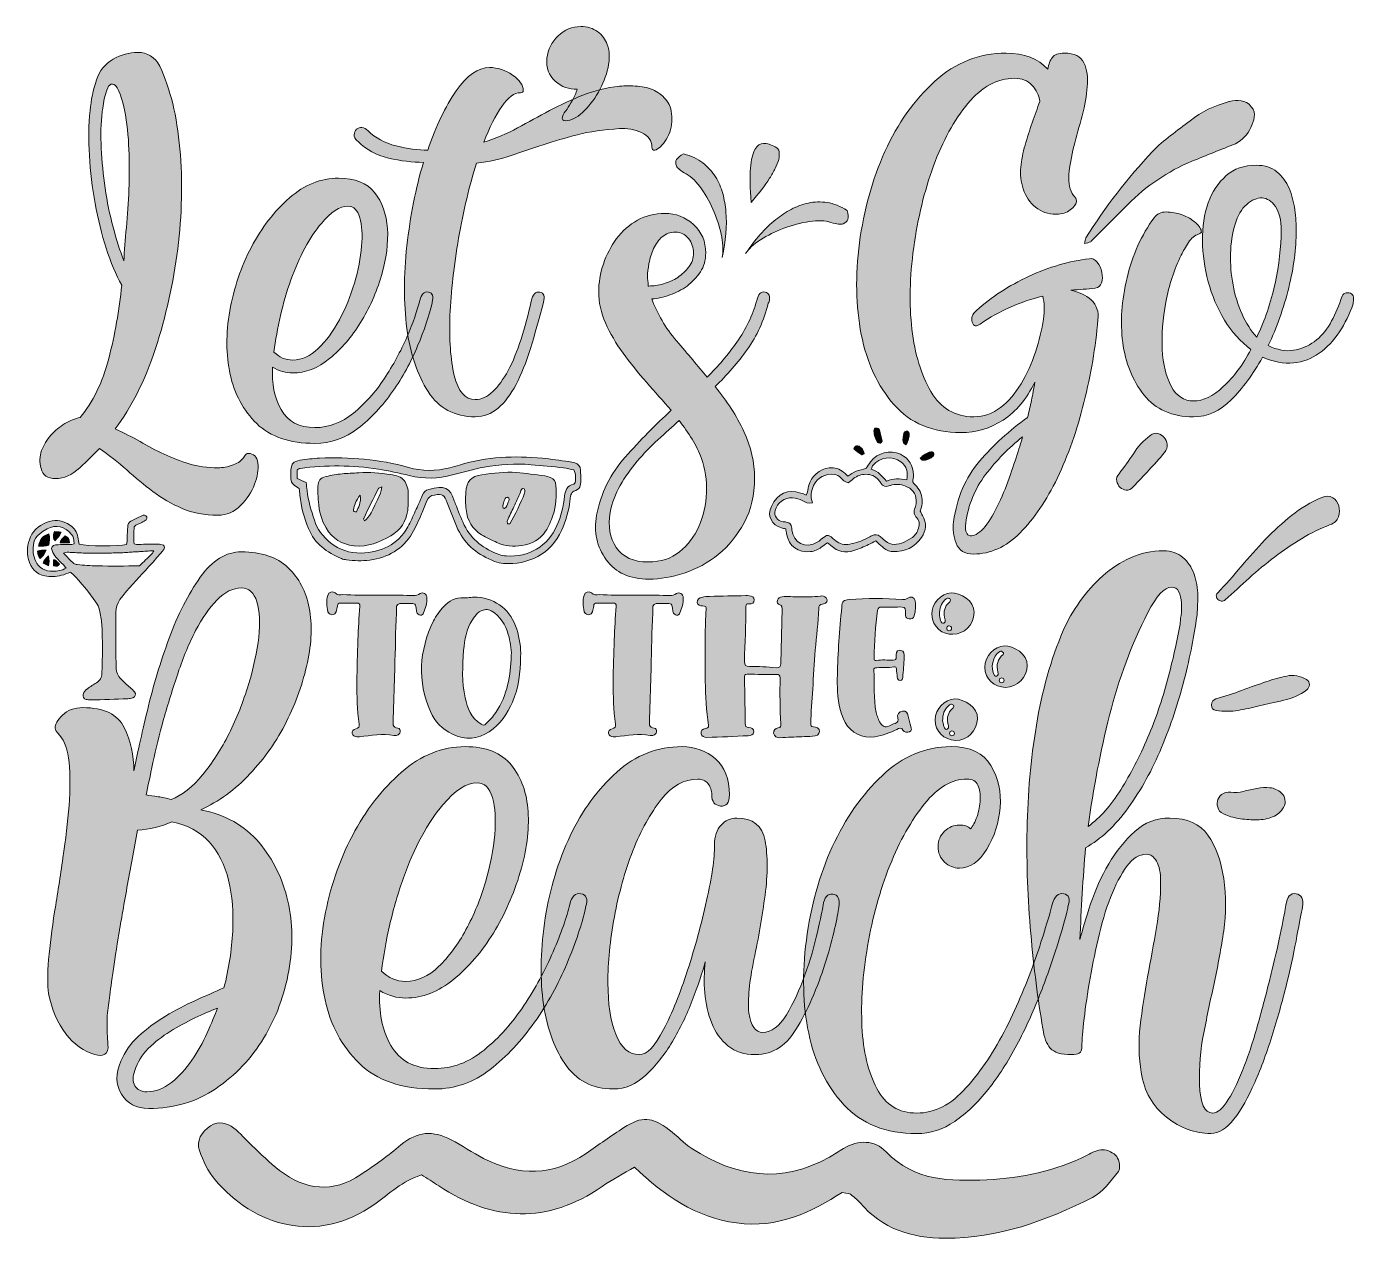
# Model space of a CAD drawing. Header units: inches. Extents: x 0.55 to 5.45, y -5.27 to -0.76.
import ezdxf

# ---------------------------------------------------------------- set-up
doc = ezdxf.new("R2010")
doc.units = ezdxf.units.IN
doc.header["$MEASUREMENT"] = 0
doc.layers.add('Layer 1', color=7, linetype='Continuous')

# ---------------------------------------------------------------- blocks, each defined once
blk = doc.blocks.new('block 4')
at = {"layer": 'Layer 1', "true_color": 0xffffff}
h = blk.add_hatch(color=7, dxfattribs=at)
h.dxf.hatch_style = 2
edge = h.paths.add_edge_path()
edge.add_spline(control_points=[(4.3779, -2.9935), (4.3938, -2.957), (4.4144, -2.921), (4.4396, -2.8855), (4.4647, -2.8501), (4.4927, -2.8187), (4.5236, -2.7912), (4.5544, -2.7638), (4.5887, -2.7415), (4.6264, -2.7244), (4.6641, -2.7072), (4.7047, -2.6987), (4.7482, -2.6987), (4.7778, -2.6987), (4.8018, -2.7067), (4.8201, -2.7227), (4.8384, -2.7387), (4.8521, -2.7593), (4.8613, -2.7844), (4.8704, -2.8095), (4.875, -2.8364), (4.875, -2.865), (4.875, -2.8936), (4.8738, -2.9193), (4.8716, -2.9421), (4.8624, -3.0107), (4.847, -3.0878), (4.8253, -3.1735), (4.8035, -3.2592), (4.7756, -3.3432), (4.7413, -3.4255), (4.707, -3.5078), (4.6659, -3.5821), (4.6179, -3.6483), (4.5699, -3.7147), (4.5173, -3.7638), (4.4602, -3.7958), (4.451, -3.9078), (4.4442, -4.0209), (4.4396, -4.1352), (4.4487, -4.0987), (4.4619, -4.0546), (4.479, -4.0032), (4.4962, -3.9518), (4.5184, -3.9026), (4.5459, -3.8558), (4.5733, -3.809), (4.6053, -3.7689), (4.6419, -3.7358), (4.6784, -3.7027), (4.7219, -3.6861), (4.7722, -3.6861), (4.8361, -3.6861), (4.883, -3.7072), (4.9127, -3.7495), (4.9424, -3.7918), (4.9618, -3.845), (4.971, -3.9089), (4.9801, -3.9752), (4.9801, -4.0398), (4.971, -4.1026), (4.9618, -4.1655), (4.9504, -4.2284), (4.9367, -4.2912), (4.923, -4.3541), (4.9098, -4.4169), (4.8973, -4.4798), (4.8847, -4.5427), (4.8796, -4.606), (4.8819, -4.67), (4.8841, -4.7409), (4.9001, -4.7763), (4.9299, -4.7763), (4.9481, -4.7763), (4.9676, -4.7597), (4.9881, -4.7266), (5.0087, -4.6935), (5.0287, -4.6512), (5.0481, -4.5998), (5.0675, -4.5483), (5.0859, -4.4912), (5.103, -4.4283), (5.1201, -4.3655), (5.1356, -4.3061), (5.1493, -4.2501), (5.163, -4.1941), (5.1744, -4.1438), (5.1836, -4.0992), (5.1927, -4.0546), (5.1984, -4.0244), (5.2007, -4.0084), (5.2053, -3.9764), (5.2179, -3.9621), (5.2384, -3.9655), (5.259, -3.9689), (5.267, -3.9855), (5.2624, -4.0152), (5.2578, -4.0358), (5.251, -4.0712), (5.2419, -4.1215), (5.2327, -4.1718), (5.2207, -4.2278), (5.2059, -4.2895), (5.191, -4.3512), (5.1733, -4.4152), (5.1527, -4.4815), (5.1321, -4.5478), (5.1099, -4.6083), (5.0859, -4.6632), (5.0619, -4.718), (5.0362, -4.7631), (5.0087, -4.7986), (4.9813, -4.834), (4.9527, -4.8518), (4.923, -4.8518), (4.8658, -4.8518), (4.8116, -4.8317), (4.7601, -4.7918), (4.7087, -4.7517), (4.6773, -4.6963), (4.6659, -4.6255), (4.6567, -4.5706), (4.6556, -4.5135), (4.6625, -4.454), (4.6693, -4.3946), (4.6784, -4.334), (4.6899, -4.2723), (4.7013, -4.2106), (4.7122, -4.1501), (4.7224, -4.0906), (4.7327, -4.0312), (4.7379, -3.9752), (4.7379, -3.9226), (4.7379, -3.8884), (4.7327, -3.8626), (4.7224, -3.8455), (4.7122, -3.8284), (4.7001, -3.8198), (4.6864, -3.8198), (4.659, -3.8198), (4.6344, -3.8347), (4.6127, -3.8643), (4.591, -3.8941), (4.571, -3.9324), (4.5527, -3.9792), (4.5344, -4.0261), (4.519, -4.0775), (4.5065, -4.1335), (4.4939, -4.1895), (4.483, -4.2444), (4.4739, -4.298), (4.4647, -4.3518), (4.4579, -4.4004), (4.4533, -4.4438), (4.4487, -4.4872), (4.4464, -4.5181), (4.4464, -4.5363), (4.4464, -4.5523), (4.4339, -4.5603), (4.4087, -4.5603), (4.3698, -4.5603), (4.3436, -4.5523), (4.3299, -4.5363), (4.3162, -4.5204), (4.307, -4.4964), (4.3024, -4.4643), (4.2841, -4.3569), (4.2693, -4.2398), (4.2579, -4.1129), (4.2464, -3.986), (4.2419, -3.8575), (4.2442, -3.7272), (4.2464, -3.5969), (4.2579, -3.4689), (4.2785, -3.3432), (4.299, -3.2175), (4.3321, -3.101), (4.3779, -2.9935)], knot_values=[0, 0, 0, 0, 1, 1, 1, 2, 2, 2, 3, 3, 3, 4, 4, 4, 5, 5, 5, 6, 6, 6, 7, 7, 7, 8, 8, 8, 9, 9, 9, 10, 10, 10, 11, 11, 11, 12, 12, 12, 13, 13, 13, 14, 14, 14, 15, 15, 15, 16, 16, 16, 17, 17, 17, 18, 18, 18, 19, 19, 19, 20, 20, 20, 21, 21, 21, 22, 22, 22, 23, 23, 23, 24, 24, 24, 25, 25, 25, 26, 26, 26, 27, 27, 27, 28, 28, 28, 29, 29, 29, 30, 30, 30, 31, 31, 31, 32, 32, 32, 33, 33, 33, 34, 34, 34, 35, 35, 35, 36, 36, 36, 37, 37, 37, 38, 38, 38, 39, 39, 39, 40, 40, 40, 41, 41, 41, 42, 42, 42, 43, 43, 43, 44, 44, 44, 45, 45, 45, 46, 46, 46, 47, 47, 47, 48, 48, 48, 49, 49, 49, 50, 50, 50, 51, 51, 51, 52, 52, 52, 53, 53, 53, 54, 54, 54, 55, 55, 55, 56, 56, 56, 57, 57, 57, 58, 58, 58, 59, 59, 59, 59], degree=3, periodic=1)
edge = h.paths.add_edge_path()
edge.add_spline(control_points=[(4.8099, -2.9695), (4.8099, -2.9626), (4.811, -2.9518), (4.8133, -2.9369), (4.8156, -2.9221), (4.8161, -2.9067), (4.815, -2.8907), (4.8138, -2.8747), (4.8104, -2.861), (4.8047, -2.8495), (4.799, -2.8381), (4.7904, -2.8324), (4.779, -2.8324), (4.7516, -2.8324), (4.7219, -2.8644), (4.6899, -2.9284), (4.6304, -3.0449), (4.5836, -3.1707), (4.5493, -3.3055), (4.515, -3.4404), (4.4887, -3.5775), (4.4705, -3.7169), (4.5138, -3.6849), (4.5539, -3.6398), (4.5904, -3.5815), (4.627, -3.5232), (4.6601, -3.4592), (4.6899, -3.3895), (4.7196, -3.3198), (4.7441, -3.2484), (4.7636, -3.1752), (4.783, -3.1021), (4.7984, -3.0335), (4.8099, -2.9695)], knot_values=[0, 0, 0, 0, 1, 1, 1, 2, 2, 2, 3, 3, 3, 4, 4, 4, 5, 5, 5, 6, 6, 6, 7, 7, 7, 8, 8, 8, 9, 9, 9, 10, 10, 10, 11, 11, 11, 11], degree=3, periodic=1)
h = blk.add_hatch(color=7, dxfattribs=at)
h.dxf.hatch_style = 2
edge = h.paths.add_edge_path()
edge.add_spline(control_points=[(0.7541, -3.2781), (0.8317, -3.2781), (0.8826, -3.3027), (0.9066, -3.3518), (0.9306, -3.401), (0.9426, -3.4541), (0.9426, -3.5112), (0.954, -3.4541), (0.9706, -3.3798), (0.9923, -3.2884), (1.014, -3.197), (1.0409, -3.1078), (1.0729, -3.0209), (1.1049, -2.9341), (1.1432, -2.8593), (1.1878, -2.7964), (1.2323, -2.7335), (1.2832, -2.7021), (1.3403, -2.7021), (1.4135, -2.7021), (1.4706, -2.7215), (1.5118, -2.7604), (1.5529, -2.7993), (1.5791, -2.849), (1.5906, -2.9095), (1.602, -2.9701), (1.5997, -3.0375), (1.5838, -3.1118), (1.5677, -3.1861), (1.542, -3.2587), (1.5066, -3.3295), (1.4711, -3.4004), (1.426, -3.4649), (1.3712, -3.5232), (1.3163, -3.5815), (1.2557, -3.6255), (1.1895, -3.6552), (1.2809, -3.6735), (1.3529, -3.7141), (1.4055, -3.7769), (1.458, -3.8398), (1.4934, -3.9118), (1.5118, -3.9929), (1.53, -4.0741), (1.5311, -4.1598), (1.5152, -4.2501), (1.4992, -4.3404), (1.4683, -4.4232), (1.4226, -4.4986), (1.3769, -4.5741), (1.318, -4.6363), (1.2461, -4.6855), (1.174, -4.7346), (1.0912, -4.7592), (0.9975, -4.7592), (0.9517, -4.7592), (0.918, -4.7414), (0.8963, -4.706), (0.8746, -4.6706), (0.8741, -4.63), (0.8946, -4.5843), (0.9083, -4.55), (0.93, -4.5192), (0.9598, -4.4918), (0.9894, -4.4643), (1.0226, -4.4398), (1.0592, -4.4181), (1.0957, -4.3963), (1.1329, -4.3769), (1.1706, -4.3598), (1.2083, -4.3426), (1.2432, -4.3272), (1.2752, -4.3135), (1.2935, -4.2427), (1.3043, -4.1729), (1.3078, -4.1044), (1.3112, -4.0358), (1.306, -3.9729), (1.2923, -3.9158), (1.2786, -3.8587), (1.2546, -3.8112), (1.2203, -3.7735), (1.1861, -3.7358), (1.1403, -3.7112), (1.0832, -3.6998), (1.0421, -3.7181), (0.9997, -3.7284), (0.9563, -3.7306), (0.9426, -3.8038), (0.9295, -3.8746), (0.9169, -3.9432), (0.9043, -4.0118), (0.8934, -4.0741), (0.8843, -4.1301), (0.8752, -4.1861), (0.8677, -4.2346), (0.8621, -4.2758), (0.8563, -4.3169), (0.8523, -4.3478), (0.8501, -4.3683), (0.8454, -4.3935), (0.8432, -4.4186), (0.8432, -4.4438), (0.8432, -4.4689), (0.8443, -4.4952), (0.8466, -4.5226), (0.8489, -4.5409), (0.8449, -4.5529), (0.8346, -4.5586), (0.8243, -4.5643), (0.8124, -4.5649), (0.7986, -4.5603), (0.7575, -4.5489), (0.7215, -4.5232), (0.6906, -4.4832), (0.6598, -4.4432), (0.6386, -4.3935), (0.6272, -4.334), (0.6226, -4.3044), (0.6226, -4.2627), (0.6272, -4.2089), (0.6318, -4.1552), (0.6392, -4.0964), (0.6495, -4.0323), (0.6598, -3.9684), (0.6701, -3.9021), (0.6803, -3.8335), (0.6906, -3.7649), (0.698, -3.7004), (0.7026, -3.6398), (0.7072, -3.5793), (0.7072, -3.5261), (0.7026, -3.4804), (0.698, -3.4347), (0.6866, -3.4015), (0.6684, -3.3809), (0.6569, -3.3695), (0.6512, -3.3604), (0.6512, -3.3535), (0.6512, -3.3398), (0.6603, -3.3238), (0.6786, -3.3055), (0.6969, -3.2872), (0.722, -3.2781), (0.7541, -3.2781)], knot_values=[0, 0, 0, 0, 1, 1, 1, 2, 2, 2, 3, 3, 3, 4, 4, 4, 5, 5, 5, 6, 6, 6, 7, 7, 7, 8, 8, 8, 9, 9, 9, 10, 10, 10, 11, 11, 11, 12, 12, 12, 13, 13, 13, 14, 14, 14, 15, 15, 15, 16, 16, 16, 17, 17, 17, 18, 18, 18, 19, 19, 19, 20, 20, 20, 21, 21, 21, 22, 22, 22, 23, 23, 23, 24, 24, 24, 25, 25, 25, 26, 26, 26, 27, 27, 27, 28, 28, 28, 29, 29, 29, 30, 30, 30, 31, 31, 31, 32, 32, 32, 33, 33, 33, 34, 34, 34, 35, 35, 35, 36, 36, 36, 37, 37, 37, 38, 38, 38, 39, 39, 39, 40, 40, 40, 41, 41, 41, 42, 42, 42, 43, 43, 43, 44, 44, 44, 45, 45, 45, 46, 46, 46, 47, 47, 47, 48, 48, 48, 48], degree=3, periodic=1)
edge = h.paths.add_edge_path()
edge.add_spline(control_points=[(0.9461, -4.6186), (0.9369, -4.6414), (0.9369, -4.6603), (0.9461, -4.6752), (0.9552, -4.69), (0.9701, -4.6975), (0.9906, -4.6975), (1.0226, -4.6975), (1.0529, -4.686), (1.0815, -4.6632), (1.11, -4.6403), (1.1352, -4.6129), (1.1569, -4.5809), (1.1786, -4.5489), (1.1975, -4.5152), (1.2135, -4.4798), (1.2294, -4.4444), (1.242, -4.4141), (1.2512, -4.3889), (1.226, -4.3981), (1.1981, -4.4101), (1.1672, -4.4249), (1.1363, -4.4398), (1.106, -4.4563), (1.0763, -4.4746), (1.0466, -4.4929), (1.0198, -4.514), (0.9958, -4.5381), (0.9718, -4.562), (0.9552, -4.5889), (0.9461, -4.6186)], knot_values=[0, 0, 0, 0, 1, 1, 1, 2, 2, 2, 3, 3, 3, 4, 4, 4, 5, 5, 5, 6, 6, 6, 7, 7, 7, 8, 8, 8, 9, 9, 9, 10, 10, 10, 10], degree=3, periodic=1)
edge = h.paths.add_edge_path()
edge.add_spline(control_points=[(1.3403, -2.8358), (1.3083, -2.8358), (1.278, -2.8507), (1.2495, -2.8804), (1.2209, -2.9101), (1.1946, -2.9478), (1.1706, -2.9935), (1.1466, -3.0393), (1.1249, -3.0912), (1.1055, -3.1495), (1.086, -3.2078), (1.0683, -3.265), (1.0523, -3.3209), (1.0363, -3.377), (1.0232, -3.4301), (1.0129, -3.4804), (1.0026, -3.5307), (0.9941, -3.5707), (0.9872, -3.6004), (1.0009, -3.6027), (1.0158, -3.605), (1.0318, -3.6072), (1.0477, -3.6095), (1.0637, -3.6129), (1.0798, -3.6175), (1.1209, -3.6015), (1.1597, -3.5712), (1.1963, -3.5266), (1.2329, -3.4821), (1.2654, -3.4312), (1.2941, -3.3741), (1.3226, -3.317), (1.3466, -3.2564), (1.366, -3.1924), (1.3854, -3.1284), (1.398, -3.0701), (1.4038, -3.0175), (1.4094, -2.965), (1.4072, -2.9215), (1.3969, -2.8872), (1.3866, -2.8529), (1.3678, -2.8358), (1.3403, -2.8358)], knot_values=[0, 0, 0, 0, 1, 1, 1, 2, 2, 2, 3, 3, 3, 4, 4, 4, 5, 5, 5, 6, 6, 6, 7, 7, 7, 8, 8, 8, 9, 9, 9, 10, 10, 10, 11, 11, 11, 12, 12, 12, 13, 13, 13, 14, 14, 14, 14], degree=3, periodic=1)
h = blk.add_hatch(color=7, dxfattribs=at)
h.dxf.hatch_style = 2
edge = h.paths.add_edge_path()
edge.add_spline(control_points=[(1.8512, -4.3238), (1.8466, -4.4015), (1.8603, -4.4689), (1.8923, -4.526), (1.9243, -4.5831), (1.978, -4.6117), (2.0535, -4.6117), (2.1197, -4.6117), (2.1809, -4.5889), (2.2369, -4.5432), (2.2929, -4.4975), (2.342, -4.4426), (2.3843, -4.3786), (2.4266, -4.3147), (2.4626, -4.2483), (2.4923, -4.1798), (2.522, -4.1112), (2.5425, -4.0529), (2.554, -4.0049), (2.5609, -3.9752), (2.5746, -3.9621), (2.5952, -3.9655), (2.6157, -3.9689), (2.6214, -3.9855), (2.6123, -4.0152), (2.6123, -4.0152), (2.6123, -4.0186), (2.6123, -4.0186), (2.5986, -4.0781), (2.5757, -4.1461), (2.5437, -4.2226), (2.5117, -4.2992), (2.4717, -4.3718), (2.4237, -4.4403), (2.3757, -4.5089), (2.3209, -4.5672), (2.2592, -4.6152), (2.1975, -4.6632), (2.1289, -4.6872), (2.0535, -4.6872), (1.9323, -4.6872), (1.8397, -4.6557), (1.7758, -4.5929), (1.7117, -4.5301), (1.6695, -4.4518), (1.6489, -4.3581), (1.6283, -4.2644), (1.6278, -4.1632), (1.6472, -4.0546), (1.6666, -3.9461), (1.7009, -3.845), (1.75, -3.7512), (1.7992, -3.6575), (1.8597, -3.5793), (1.9317, -3.5164), (2.0037, -3.4535), (2.082, -3.4221), (2.1666, -3.4221), (2.2443, -3.4221), (2.3014, -3.445), (2.338, -3.4906), (2.3746, -3.5364), (2.3951, -3.5935), (2.3997, -3.6621), (2.4043, -3.7306), (2.3946, -3.8055), (2.3706, -3.8866), (2.3466, -3.9678), (2.3134, -4.0426), (2.2712, -4.1112), (2.2288, -4.1798), (2.1797, -4.2369), (2.1237, -4.2826), (2.0677, -4.3284), (2.0089, -4.3512), (1.9472, -4.3512), (1.9151, -4.3512), (1.8832, -4.3421), (1.8512, -4.3238)], knot_values=[0, 0, 0, 0, 1, 1, 1, 2, 2, 2, 3, 3, 3, 4, 4, 4, 5, 5, 5, 6, 6, 6, 7, 7, 7, 8, 8, 8, 9, 9, 9, 10, 10, 10, 11, 11, 11, 12, 12, 12, 13, 13, 13, 14, 14, 14, 15, 15, 15, 16, 16, 16, 17, 17, 17, 18, 18, 18, 19, 19, 19, 20, 20, 20, 21, 21, 21, 22, 22, 22, 23, 23, 23, 24, 24, 24, 25, 25, 25, 26, 26, 26, 26], degree=3, periodic=1)
edge = h.paths.add_edge_path()
edge.add_spline(control_points=[(2.0843, -3.6377), (2.0569, -3.6696), (2.0306, -3.7088), (2.0055, -3.7554), (1.9803, -3.802), (1.958, -3.8527), (1.9386, -3.9073), (1.9192, -3.9619), (1.9026, -4.0188), (1.8889, -4.0779), (1.8752, -4.1371), (1.8649, -4.1951), (1.858, -4.2519), (1.8832, -4.277), (1.9129, -4.2895), (1.9472, -4.2895), (1.9906, -4.2895), (2.0312, -4.2713), (2.0689, -4.2349), (2.1066, -4.1985), (2.1403, -4.153), (2.17, -4.0984), (2.1997, -4.0438), (2.2237, -3.9852), (2.242, -3.9226), (2.2603, -3.8601), (2.2717, -3.8015), (2.2763, -3.7469), (2.2809, -3.6923), (2.278, -3.6468), (2.2677, -3.6104), (2.2575, -3.574), (2.2386, -3.5558), (2.2112, -3.5558), (2.1723, -3.5558), (2.13, -3.5831), (2.0843, -3.6377)], knot_values=[0, 0, 0, 0, 1, 1, 1, 2, 2, 2, 3, 3, 3, 4, 4, 4, 5, 5, 5, 6, 6, 6, 7, 7, 7, 8, 8, 8, 9, 9, 9, 10, 10, 10, 11, 11, 11, 12, 12, 12, 12], degree=3, periodic=1)
h = blk.add_hatch(color=7, dxfattribs=at)
h.dxf.hatch_style = 2
edge = h.paths.add_edge_path()
edge.add_spline(control_points=[(3.1437, -3.6004), (3.1437, -3.6301), (3.1328, -3.6438), (3.1111, -3.6415), (3.0894, -3.6393), (3.0786, -3.6255), (3.0786, -3.6004), (3.0786, -3.5844), (3.074, -3.5707), (3.0648, -3.5592), (3.0557, -3.5478), (3.0431, -3.5421), (3.0271, -3.5421), (2.9768, -3.5421), (2.9317, -3.5673), (2.8917, -3.6178), (2.8517, -3.6682), (2.8168, -3.7313), (2.7871, -3.807), (2.7574, -3.8827), (2.7345, -3.9641), (2.7186, -4.0512), (2.7026, -4.1384), (2.6946, -4.2198), (2.6946, -4.2954), (2.6946, -4.3711), (2.7043, -4.4342), (2.7237, -4.4846), (2.7431, -4.5351), (2.7723, -4.5603), (2.8111, -4.5603), (2.8386, -4.5603), (2.8683, -4.5295), (2.9003, -4.4678), (2.9323, -4.406), (2.962, -4.3329), (2.9894, -4.2483), (3.0168, -4.1638), (3.0403, -4.0781), (3.0597, -3.9912), (3.0791, -3.9044), (3.0889, -3.8358), (3.0889, -3.7855), (3.0889, -3.7535), (3.0968, -3.7289), (3.1128, -3.7118), (3.1288, -3.6946), (3.1483, -3.6861), (3.1711, -3.6861), (3.2305, -3.6861), (3.2654, -3.7141), (3.2757, -3.7701), (3.286, -3.8261), (3.286, -3.893), (3.2757, -3.9706), (3.2654, -4.0483), (3.2517, -4.1278), (3.2346, -4.2089), (3.2174, -4.2901), (3.2111, -4.3558), (3.2157, -4.406), (3.2226, -4.454), (3.2397, -4.4781), (3.2671, -4.4781), (3.2991, -4.4781), (3.3283, -4.4563), (3.3546, -4.4129), (3.3808, -4.3695), (3.4037, -4.3203), (3.4231, -4.2655), (3.4425, -4.2106), (3.458, -4.1581), (3.4694, -4.1078), (3.4808, -4.0575), (3.4877, -4.0244), (3.49, -4.0084), (3.4945, -3.9787), (3.5065, -3.9649), (3.526, -3.9672), (3.5454, -3.9695), (3.5528, -3.9855), (3.5483, -4.0152), (3.546, -4.0335), (3.5408, -4.0604), (3.5328, -4.0958), (3.5248, -4.1312), (3.5145, -4.1695), (3.502, -4.2106), (3.4894, -4.2518), (3.474, -4.2941), (3.4557, -4.3375), (3.4374, -4.3809), (3.418, -4.4198), (3.3974, -4.454), (3.3585, -4.5249), (3.306, -4.5603), (3.2397, -4.5603), (3.1986, -4.5603), (3.1648, -4.5495), (3.1386, -4.5278), (3.1123, -4.5061), (3.0923, -4.4781), (3.0786, -4.4438), (3.0648, -4.4095), (3.0563, -4.3724), (3.0529, -4.3323), (3.0494, -4.2924), (3.05, -4.2541), (3.0546, -4.2175), (3.0431, -4.2586), (3.0271, -4.3061), (3.0066, -4.3598), (2.986, -4.4135), (2.9614, -4.4643), (2.9329, -4.5123), (2.9042, -4.5603), (2.8717, -4.6015), (2.8351, -4.6358), (2.7986, -4.67), (2.7585, -4.6872), (2.7151, -4.6872), (2.6374, -4.6872), (2.5774, -4.6557), (2.5351, -4.5929), (2.4928, -4.5301), (2.466, -4.4518), (2.4546, -4.3581), (2.4432, -4.2644), (2.446, -4.1632), (2.4632, -4.0546), (2.4803, -3.9461), (2.5112, -3.845), (2.5557, -3.7512), (2.6003, -3.6575), (2.6574, -3.5793), (2.7271, -3.5164), (2.7968, -3.4535), (2.8774, -3.4221), (2.9688, -3.4221), (3.0168, -3.4221), (3.058, -3.4371), (3.0923, -3.4671), (3.1266, -3.4971), (3.1437, -3.5415), (3.1437, -3.6004)], knot_values=[0, 0, 0, 0, 1, 1, 1, 2, 2, 2, 3, 3, 3, 4, 4, 4, 5, 5, 5, 6, 6, 6, 7, 7, 7, 8, 8, 8, 9, 9, 9, 10, 10, 10, 11, 11, 11, 12, 12, 12, 13, 13, 13, 14, 14, 14, 15, 15, 15, 16, 16, 16, 17, 17, 17, 18, 18, 18, 19, 19, 19, 20, 20, 20, 21, 21, 21, 22, 22, 22, 23, 23, 23, 24, 24, 24, 25, 25, 25, 26, 26, 26, 27, 27, 27, 28, 28, 28, 29, 29, 29, 30, 30, 30, 31, 31, 31, 32, 32, 32, 33, 33, 33, 34, 34, 34, 35, 35, 35, 36, 36, 36, 37, 37, 37, 38, 38, 38, 39, 39, 39, 40, 40, 40, 41, 41, 41, 42, 42, 42, 43, 43, 43, 44, 44, 44, 45, 45, 45, 46, 46, 46, 47, 47, 47, 48, 48, 48, 48], degree=3, periodic=1)
h = blk.add_hatch(color=7, dxfattribs=at)
h.dxf.hatch_style = 2
edge = h.paths.add_edge_path()
edge.add_spline(control_points=[(3.9939, -3.7118), (4.0122, -3.7118), (4.0259, -3.7165), (4.0351, -3.7257), (4.0442, -3.7165), (4.0522, -3.7015), (4.0591, -3.6807), (4.0659, -3.6599), (4.0699, -3.6391), (4.0711, -3.6183), (4.0722, -3.5975), (4.0693, -3.5796), (4.0625, -3.5646), (4.0556, -3.5496), (4.042, -3.5421), (4.0214, -3.5421), (3.9665, -3.5421), (3.9145, -3.5724), (3.8654, -3.6332), (3.8162, -3.694), (3.7733, -3.7701), (3.7368, -3.8618), (3.7002, -3.9536), (3.6728, -4.0527), (3.6545, -4.1592), (3.6362, -4.2658), (3.6293, -4.3649), (3.6339, -4.4566), (3.6385, -4.5483), (3.6568, -4.6244), (3.6888, -4.6853), (3.7208, -4.746), (3.7699, -4.7763), (3.8362, -4.7763), (3.9025, -4.7763), (3.9636, -4.7449), (4.0196, -4.682), (4.0756, -4.6191), (4.1248, -4.5455), (4.1671, -4.4609), (4.2093, -4.3764), (4.2453, -4.2912), (4.2751, -4.2055), (4.3047, -4.1198), (4.3253, -4.0529), (4.3368, -4.0049), (4.3459, -3.9752), (4.3602, -3.9621), (4.3797, -3.9655), (4.399, -3.9689), (4.4042, -3.9855), (4.3951, -4.0152), (4.3951, -4.0152), (4.3951, -4.0186), (4.3951, -4.0186), (4.3859, -4.0575), (4.3722, -4.1055), (4.3539, -4.1626), (4.3356, -4.2198), (4.3145, -4.2792), (4.2905, -4.3409), (4.2665, -4.4026), (4.2385, -4.4638), (4.2065, -4.5243), (4.1745, -4.5849), (4.1391, -4.6397), (4.1002, -4.6889), (4.0613, -4.738), (4.0202, -4.7775), (3.9768, -4.8072), (3.9334, -4.8369), (3.8865, -4.8518), (3.8362, -4.8518), (3.7219, -4.8518), (3.6322, -4.8163), (3.5671, -4.7455), (3.5019, -4.6746), (3.4585, -4.5866), (3.4368, -4.4815), (3.4151, -4.3764), (3.4123, -4.2615), (3.4282, -4.1369), (3.4442, -4.0124), (3.4762, -3.8975), (3.5242, -3.7924), (3.5722, -3.6872), (3.6339, -3.5992), (3.7094, -3.5284), (3.7848, -3.4576), (3.8693, -3.4221), (3.9631, -3.4221), (4.0339, -3.4221), (4.0831, -3.4455), (4.1105, -3.4924), (4.1379, -3.5392), (4.1493, -3.5907), (4.1448, -3.6466), (4.1402, -3.7027), (4.1236, -3.7541), (4.0951, -3.8009), (4.0665, -3.8478), (4.0328, -3.8712), (3.9939, -3.8712), (3.9734, -3.8712), (3.955, -3.8637), (3.9391, -3.8487), (3.9231, -3.8337), (3.9151, -3.8146), (3.9151, -3.7915), (3.9151, -3.7685), (3.9231, -3.7494), (3.9391, -3.7344), (3.955, -3.7194), (3.9734, -3.7118), (3.9939, -3.7118)], knot_values=[0, 0, 0, 0, 1, 1, 1, 2, 2, 2, 3, 3, 3, 4, 4, 4, 5, 5, 5, 6, 6, 6, 7, 7, 7, 8, 8, 8, 9, 9, 9, 10, 10, 10, 11, 11, 11, 12, 12, 12, 13, 13, 13, 14, 14, 14, 15, 15, 15, 16, 16, 16, 17, 17, 17, 18, 18, 18, 19, 19, 19, 20, 20, 20, 21, 21, 21, 22, 22, 22, 23, 23, 23, 24, 24, 24, 25, 25, 25, 26, 26, 26, 27, 27, 27, 28, 28, 28, 29, 29, 29, 30, 30, 30, 31, 31, 31, 32, 32, 32, 33, 33, 33, 34, 34, 34, 35, 35, 35, 36, 36, 36, 37, 37, 37, 38, 38, 38, 38], degree=3, periodic=1)
at = {"layer": 'Layer 1', "lineweight": 0}
for points, knots in [([(4.3779, -2.9935), (4.3938, -2.957), (4.4144, -2.921), (4.4396, -2.8855), (4.4647, -2.8501), (4.4927, -2.8187), (4.5236, -2.7912), (4.5544, -2.7638), (4.5887, -2.7415), (4.6264, -2.7244), (4.6641, -2.7072), (4.7047, -2.6987), (4.7482, -2.6987), (4.7778, -2.6987), (4.8018, -2.7067), (4.8201, -2.7227), (4.8384, -2.7387), (4.8521, -2.7593), (4.8613, -2.7844), (4.8704, -2.8095), (4.875, -2.8364), (4.875, -2.865), (4.875, -2.8936), (4.8738, -2.9193), (4.8716, -2.9421), (4.8624, -3.0107), (4.847, -3.0878), (4.8253, -3.1735), (4.8035, -3.2592), (4.7756, -3.3432), (4.7413, -3.4255), (4.707, -3.5078), (4.6659, -3.5821), (4.6179, -3.6483), (4.5699, -3.7147), (4.5173, -3.7638), (4.4602, -3.7958), (4.451, -3.9078), (4.4442, -4.0209), (4.4396, -4.1352), (4.4487, -4.0987), (4.4619, -4.0546), (4.479, -4.0032), (4.4962, -3.9518), (4.5184, -3.9026), (4.5459, -3.8558), (4.5733, -3.809), (4.6053, -3.7689), (4.6419, -3.7358), (4.6784, -3.7027), (4.7219, -3.6861), (4.7722, -3.6861), (4.8361, -3.6861), (4.883, -3.7072), (4.9127, -3.7495), (4.9424, -3.7918), (4.9618, -3.845), (4.971, -3.9089), (4.9801, -3.9752), (4.9801, -4.0398), (4.971, -4.1026), (4.9618, -4.1655), (4.9504, -4.2284), (4.9367, -4.2912), (4.923, -4.3541), (4.9098, -4.4169), (4.8973, -4.4798), (4.8847, -4.5427), (4.8796, -4.606), (4.8819, -4.67), (4.8841, -4.7409), (4.9001, -4.7763), (4.9299, -4.7763), (4.9481, -4.7763), (4.9676, -4.7597), (4.9881, -4.7266), (5.0087, -4.6935), (5.0287, -4.6512), (5.0481, -4.5998), (5.0675, -4.5483), (5.0859, -4.4912), (5.103, -4.4283), (5.1201, -4.3655), (5.1356, -4.3061), (5.1493, -4.2501), (5.163, -4.1941), (5.1744, -4.1438), (5.1836, -4.0992), (5.1927, -4.0546), (5.1984, -4.0244), (5.2007, -4.0084), (5.2053, -3.9764), (5.2179, -3.9621), (5.2384, -3.9655), (5.259, -3.9689), (5.267, -3.9855), (5.2624, -4.0152), (5.2578, -4.0358), (5.251, -4.0712), (5.2419, -4.1215), (5.2327, -4.1718), (5.2207, -4.2278), (5.2059, -4.2895), (5.191, -4.3512), (5.1733, -4.4152), (5.1527, -4.4815), (5.1321, -4.5478), (5.1099, -4.6083), (5.0859, -4.6632), (5.0619, -4.718), (5.0362, -4.7631), (5.0087, -4.7986), (4.9813, -4.834), (4.9527, -4.8518), (4.923, -4.8518), (4.8658, -4.8518), (4.8116, -4.8317), (4.7601, -4.7918), (4.7087, -4.7517), (4.6773, -4.6963), (4.6659, -4.6255), (4.6567, -4.5706), (4.6556, -4.5135), (4.6625, -4.454), (4.6693, -4.3946), (4.6784, -4.334), (4.6899, -4.2723), (4.7013, -4.2106), (4.7122, -4.1501), (4.7224, -4.0906), (4.7327, -4.0312), (4.7379, -3.9752), (4.7379, -3.9226), (4.7379, -3.8884), (4.7327, -3.8626), (4.7224, -3.8455), (4.7122, -3.8284), (4.7001, -3.8198), (4.6864, -3.8198), (4.659, -3.8198), (4.6344, -3.8347), (4.6127, -3.8643), (4.591, -3.8941), (4.571, -3.9324), (4.5527, -3.9792), (4.5344, -4.0261), (4.519, -4.0775), (4.5065, -4.1335), (4.4939, -4.1895), (4.483, -4.2444), (4.4739, -4.298), (4.4647, -4.3518), (4.4579, -4.4004), (4.4533, -4.4438), (4.4487, -4.4872), (4.4464, -4.5181), (4.4464, -4.5363), (4.4464, -4.5523), (4.4339, -4.5603), (4.4087, -4.5603), (4.3698, -4.5603), (4.3436, -4.5523), (4.3299, -4.5363), (4.3162, -4.5204), (4.307, -4.4964), (4.3024, -4.4643), (4.2841, -4.3569), (4.2693, -4.2398), (4.2579, -4.1129), (4.2464, -3.986), (4.2419, -3.8575), (4.2442, -3.7272), (4.2464, -3.5969), (4.2579, -3.4689), (4.2785, -3.3432), (4.299, -3.2175), (4.3321, -3.101), (4.3779, -2.9935)], [0, 0, 0, 0, 1, 1, 1, 2, 2, 2, 3, 3, 3, 4, 4, 4, 5, 5, 5, 6, 6, 6, 7, 7, 7, 8, 8, 8, 9, 9, 9, 10, 10, 10, 11, 11, 11, 12, 12, 12, 13, 13, 13, 14, 14, 14, 15, 15, 15, 16, 16, 16, 17, 17, 17, 18, 18, 18, 19, 19, 19, 20, 20, 20, 21, 21, 21, 22, 22, 22, 23, 23, 23, 24, 24, 24, 25, 25, 25, 26, 26, 26, 27, 27, 27, 28, 28, 28, 29, 29, 29, 30, 30, 30, 31, 31, 31, 32, 32, 32, 33, 33, 33, 34, 34, 34, 35, 35, 35, 36, 36, 36, 37, 37, 37, 38, 38, 38, 39, 39, 39, 40, 40, 40, 41, 41, 41, 42, 42, 42, 43, 43, 43, 44, 44, 44, 45, 45, 45, 46, 46, 46, 47, 47, 47, 48, 48, 48, 49, 49, 49, 50, 50, 50, 51, 51, 51, 52, 52, 52, 53, 53, 53, 54, 54, 54, 55, 55, 55, 56, 56, 56, 57, 57, 57, 58, 58, 58, 59, 59, 59, 59]), ([(0.7541, -3.2781), (0.8317, -3.2781), (0.8826, -3.3027), (0.9066, -3.3518), (0.9306, -3.401), (0.9426, -3.4541), (0.9426, -3.5112), (0.954, -3.4541), (0.9706, -3.3798), (0.9923, -3.2884), (1.014, -3.197), (1.0409, -3.1078), (1.0729, -3.0209), (1.1049, -2.9341), (1.1432, -2.8593), (1.1878, -2.7964), (1.2323, -2.7335), (1.2832, -2.7021), (1.3403, -2.7021), (1.4135, -2.7021), (1.4706, -2.7215), (1.5118, -2.7604), (1.5529, -2.7993), (1.5791, -2.849), (1.5906, -2.9095), (1.602, -2.9701), (1.5997, -3.0375), (1.5838, -3.1118), (1.5677, -3.1861), (1.542, -3.2587), (1.5066, -3.3295), (1.4711, -3.4004), (1.426, -3.4649), (1.3712, -3.5232), (1.3163, -3.5815), (1.2557, -3.6255), (1.1895, -3.6552), (1.2809, -3.6735), (1.3529, -3.7141), (1.4055, -3.7769), (1.458, -3.8398), (1.4934, -3.9118), (1.5118, -3.9929), (1.53, -4.0741), (1.5311, -4.1598), (1.5152, -4.2501), (1.4992, -4.3404), (1.4683, -4.4232), (1.4226, -4.4986), (1.3769, -4.5741), (1.318, -4.6363), (1.2461, -4.6855), (1.174, -4.7346), (1.0912, -4.7592), (0.9975, -4.7592), (0.9517, -4.7592), (0.918, -4.7414), (0.8963, -4.706), (0.8746, -4.6706), (0.8741, -4.63), (0.8946, -4.5843), (0.9083, -4.55), (0.93, -4.5192), (0.9598, -4.4918), (0.9894, -4.4643), (1.0226, -4.4398), (1.0592, -4.4181), (1.0957, -4.3963), (1.1329, -4.3769), (1.1706, -4.3598), (1.2083, -4.3426), (1.2432, -4.3272), (1.2752, -4.3135), (1.2935, -4.2427), (1.3043, -4.1729), (1.3078, -4.1044), (1.3112, -4.0358), (1.306, -3.9729), (1.2923, -3.9158), (1.2786, -3.8587), (1.2546, -3.8112), (1.2203, -3.7735), (1.1861, -3.7358), (1.1403, -3.7112), (1.0832, -3.6998), (1.0421, -3.7181), (0.9997, -3.7284), (0.9563, -3.7306), (0.9426, -3.8038), (0.9295, -3.8746), (0.9169, -3.9432), (0.9043, -4.0118), (0.8934, -4.0741), (0.8843, -4.1301), (0.8752, -4.1861), (0.8677, -4.2346), (0.8621, -4.2758), (0.8563, -4.3169), (0.8523, -4.3478), (0.8501, -4.3683), (0.8454, -4.3935), (0.8432, -4.4186), (0.8432, -4.4438), (0.8432, -4.4689), (0.8443, -4.4952), (0.8466, -4.5226), (0.8489, -4.5409), (0.8449, -4.5529), (0.8346, -4.5586), (0.8243, -4.5643), (0.8124, -4.5649), (0.7986, -4.5603), (0.7575, -4.5489), (0.7215, -4.5232), (0.6906, -4.4832), (0.6598, -4.4432), (0.6386, -4.3935), (0.6272, -4.334), (0.6226, -4.3044), (0.6226, -4.2627), (0.6272, -4.2089), (0.6318, -4.1552), (0.6392, -4.0964), (0.6495, -4.0323), (0.6598, -3.9684), (0.6701, -3.9021), (0.6803, -3.8335), (0.6906, -3.7649), (0.698, -3.7004), (0.7026, -3.6398), (0.7072, -3.5793), (0.7072, -3.5261), (0.7026, -3.4804), (0.698, -3.4347), (0.6866, -3.4015), (0.6684, -3.3809), (0.6569, -3.3695), (0.6512, -3.3604), (0.6512, -3.3535), (0.6512, -3.3398), (0.6603, -3.3238), (0.6786, -3.3055), (0.6969, -3.2872), (0.722, -3.2781), (0.7541, -3.2781)], [0, 0, 0, 0, 1, 1, 1, 2, 2, 2, 3, 3, 3, 4, 4, 4, 5, 5, 5, 6, 6, 6, 7, 7, 7, 8, 8, 8, 9, 9, 9, 10, 10, 10, 11, 11, 11, 12, 12, 12, 13, 13, 13, 14, 14, 14, 15, 15, 15, 16, 16, 16, 17, 17, 17, 18, 18, 18, 19, 19, 19, 20, 20, 20, 21, 21, 21, 22, 22, 22, 23, 23, 23, 24, 24, 24, 25, 25, 25, 26, 26, 26, 27, 27, 27, 28, 28, 28, 29, 29, 29, 30, 30, 30, 31, 31, 31, 32, 32, 32, 33, 33, 33, 34, 34, 34, 35, 35, 35, 36, 36, 36, 37, 37, 37, 38, 38, 38, 39, 39, 39, 40, 40, 40, 41, 41, 41, 42, 42, 42, 43, 43, 43, 44, 44, 44, 45, 45, 45, 46, 46, 46, 47, 47, 47, 48, 48, 48, 48]), ([(1.3403, -2.8358), (1.3083, -2.8358), (1.278, -2.8507), (1.2495, -2.8804), (1.2209, -2.9101), (1.1946, -2.9478), (1.1706, -2.9935), (1.1466, -3.0393), (1.1249, -3.0912), (1.1055, -3.1495), (1.086, -3.2078), (1.0683, -3.265), (1.0523, -3.3209), (1.0363, -3.377), (1.0232, -3.4301), (1.0129, -3.4804), (1.0026, -3.5307), (0.9941, -3.5707), (0.9872, -3.6004), (1.0009, -3.6027), (1.0158, -3.605), (1.0318, -3.6072), (1.0477, -3.6095), (1.0637, -3.6129), (1.0798, -3.6175), (1.1209, -3.6015), (1.1597, -3.5712), (1.1963, -3.5266), (1.2329, -3.4821), (1.2654, -3.4312), (1.2941, -3.3741), (1.3226, -3.317), (1.3466, -3.2564), (1.366, -3.1924), (1.3854, -3.1284), (1.398, -3.0701), (1.4038, -3.0175), (1.4094, -2.965), (1.4072, -2.9215), (1.3969, -2.8872), (1.3866, -2.8529), (1.3678, -2.8358), (1.3403, -2.8358)], [0, 0, 0, 0, 1, 1, 1, 2, 2, 2, 3, 3, 3, 4, 4, 4, 5, 5, 5, 6, 6, 6, 7, 7, 7, 8, 8, 8, 9, 9, 9, 10, 10, 10, 11, 11, 11, 12, 12, 12, 13, 13, 13, 14, 14, 14, 14]), ([(4.8099, -2.9695), (4.8099, -2.9626), (4.811, -2.9518), (4.8133, -2.9369), (4.8156, -2.9221), (4.8161, -2.9067), (4.815, -2.8907), (4.8138, -2.8747), (4.8104, -2.861), (4.8047, -2.8495), (4.799, -2.8381), (4.7904, -2.8324), (4.779, -2.8324), (4.7516, -2.8324), (4.7219, -2.8644), (4.6899, -2.9284), (4.6304, -3.0449), (4.5836, -3.1707), (4.5493, -3.3055), (4.515, -3.4404), (4.4887, -3.5775), (4.4705, -3.7169), (4.5138, -3.6849), (4.5539, -3.6398), (4.5904, -3.5815), (4.627, -3.5232), (4.6601, -3.4592), (4.6899, -3.3895), (4.7196, -3.3198), (4.7441, -3.2484), (4.7636, -3.1752), (4.783, -3.1021), (4.7984, -3.0335), (4.8099, -2.9695)], [0, 0, 0, 0, 1, 1, 1, 2, 2, 2, 3, 3, 3, 4, 4, 4, 5, 5, 5, 6, 6, 6, 7, 7, 7, 8, 8, 8, 9, 9, 9, 10, 10, 10, 11, 11, 11, 11]), ([(1.8512, -4.3238), (1.8466, -4.4015), (1.8603, -4.4689), (1.8923, -4.526), (1.9243, -4.5831), (1.978, -4.6117), (2.0535, -4.6117), (2.1197, -4.6117), (2.1809, -4.5889), (2.2369, -4.5432), (2.2929, -4.4975), (2.342, -4.4426), (2.3843, -4.3786), (2.4266, -4.3147), (2.4626, -4.2483), (2.4923, -4.1798), (2.522, -4.1112), (2.5425, -4.0529), (2.554, -4.0049), (2.5609, -3.9752), (2.5746, -3.9621), (2.5952, -3.9655), (2.6157, -3.9689), (2.6214, -3.9855), (2.6123, -4.0152), (2.6123, -4.0152), (2.6123, -4.0186), (2.6123, -4.0186), (2.5986, -4.0781), (2.5757, -4.1461), (2.5437, -4.2226), (2.5117, -4.2992), (2.4717, -4.3718), (2.4237, -4.4403), (2.3757, -4.5089), (2.3209, -4.5672), (2.2592, -4.6152), (2.1975, -4.6632), (2.1289, -4.6872), (2.0535, -4.6872), (1.9323, -4.6872), (1.8397, -4.6557), (1.7758, -4.5929), (1.7117, -4.5301), (1.6695, -4.4518), (1.6489, -4.3581), (1.6283, -4.2644), (1.6278, -4.1632), (1.6472, -4.0546), (1.6666, -3.9461), (1.7009, -3.845), (1.75, -3.7512), (1.7992, -3.6575), (1.8597, -3.5793), (1.9317, -3.5164), (2.0037, -3.4535), (2.082, -3.4221), (2.1666, -3.4221), (2.2443, -3.4221), (2.3014, -3.445), (2.338, -3.4906), (2.3746, -3.5364), (2.3951, -3.5935), (2.3997, -3.6621), (2.4043, -3.7306), (2.3946, -3.8055), (2.3706, -3.8866), (2.3466, -3.9678), (2.3134, -4.0426), (2.2712, -4.1112), (2.2288, -4.1798), (2.1797, -4.2369), (2.1237, -4.2826), (2.0677, -4.3284), (2.0089, -4.3512), (1.9472, -4.3512), (1.9151, -4.3512), (1.8832, -4.3421), (1.8512, -4.3238)], [0, 0, 0, 0, 1, 1, 1, 2, 2, 2, 3, 3, 3, 4, 4, 4, 5, 5, 5, 6, 6, 6, 7, 7, 7, 8, 8, 8, 9, 9, 9, 10, 10, 10, 11, 11, 11, 12, 12, 12, 13, 13, 13, 14, 14, 14, 15, 15, 15, 16, 16, 16, 17, 17, 17, 18, 18, 18, 19, 19, 19, 20, 20, 20, 21, 21, 21, 22, 22, 22, 23, 23, 23, 24, 24, 24, 25, 25, 25, 26, 26, 26, 26]), ([(3.1437, -3.6004), (3.1437, -3.6301), (3.1328, -3.6438), (3.1111, -3.6415), (3.0894, -3.6393), (3.0786, -3.6255), (3.0786, -3.6004), (3.0786, -3.5844), (3.074, -3.5707), (3.0648, -3.5592), (3.0557, -3.5478), (3.0431, -3.5421), (3.0271, -3.5421), (2.9768, -3.5421), (2.9317, -3.5673), (2.8917, -3.6178), (2.8517, -3.6682), (2.8168, -3.7313), (2.7871, -3.807), (2.7574, -3.8827), (2.7345, -3.9641), (2.7186, -4.0512), (2.7026, -4.1384), (2.6946, -4.2198), (2.6946, -4.2954), (2.6946, -4.3711), (2.7043, -4.4342), (2.7237, -4.4846), (2.7431, -4.5351), (2.7723, -4.5603), (2.8111, -4.5603), (2.8386, -4.5603), (2.8683, -4.5295), (2.9003, -4.4678), (2.9323, -4.406), (2.962, -4.3329), (2.9894, -4.2483), (3.0168, -4.1638), (3.0403, -4.0781), (3.0597, -3.9912), (3.0791, -3.9044), (3.0889, -3.8358), (3.0889, -3.7855), (3.0889, -3.7535), (3.0968, -3.7289), (3.1128, -3.7118), (3.1288, -3.6946), (3.1483, -3.6861), (3.1711, -3.6861), (3.2305, -3.6861), (3.2654, -3.7141), (3.2757, -3.7701), (3.286, -3.8261), (3.286, -3.893), (3.2757, -3.9706), (3.2654, -4.0483), (3.2517, -4.1278), (3.2346, -4.2089), (3.2174, -4.2901), (3.2111, -4.3558), (3.2157, -4.406), (3.2226, -4.454), (3.2397, -4.4781), (3.2671, -4.4781), (3.2991, -4.4781), (3.3283, -4.4563), (3.3546, -4.4129), (3.3808, -4.3695), (3.4037, -4.3203), (3.4231, -4.2655), (3.4425, -4.2106), (3.458, -4.1581), (3.4694, -4.1078), (3.4808, -4.0575), (3.4877, -4.0244), (3.49, -4.0084), (3.4945, -3.9787), (3.5065, -3.9649), (3.526, -3.9672), (3.5454, -3.9695), (3.5528, -3.9855), (3.5483, -4.0152), (3.546, -4.0335), (3.5408, -4.0604), (3.5328, -4.0958), (3.5248, -4.1312), (3.5145, -4.1695), (3.502, -4.2106), (3.4894, -4.2518), (3.474, -4.2941), (3.4557, -4.3375), (3.4374, -4.3809), (3.418, -4.4198), (3.3974, -4.454), (3.3585, -4.5249), (3.306, -4.5603), (3.2397, -4.5603), (3.1986, -4.5603), (3.1648, -4.5495), (3.1386, -4.5278), (3.1123, -4.5061), (3.0923, -4.4781), (3.0786, -4.4438), (3.0648, -4.4095), (3.0563, -4.3724), (3.0529, -4.3323), (3.0494, -4.2924), (3.05, -4.2541), (3.0546, -4.2175), (3.0431, -4.2586), (3.0271, -4.3061), (3.0066, -4.3598), (2.986, -4.4135), (2.9614, -4.4643), (2.9329, -4.5123), (2.9042, -4.5603), (2.8717, -4.6015), (2.8351, -4.6358), (2.7986, -4.67), (2.7585, -4.6872), (2.7151, -4.6872), (2.6374, -4.6872), (2.5774, -4.6557), (2.5351, -4.5929), (2.4928, -4.5301), (2.466, -4.4518), (2.4546, -4.3581), (2.4432, -4.2644), (2.446, -4.1632), (2.4632, -4.0546), (2.4803, -3.9461), (2.5112, -3.845), (2.5557, -3.7512), (2.6003, -3.6575), (2.6574, -3.5793), (2.7271, -3.5164), (2.7968, -3.4535), (2.8774, -3.4221), (2.9688, -3.4221), (3.0168, -3.4221), (3.058, -3.4371), (3.0923, -3.4671), (3.1266, -3.4971), (3.1437, -3.5415), (3.1437, -3.6004)], [0, 0, 0, 0, 1, 1, 1, 2, 2, 2, 3, 3, 3, 4, 4, 4, 5, 5, 5, 6, 6, 6, 7, 7, 7, 8, 8, 8, 9, 9, 9, 10, 10, 10, 11, 11, 11, 12, 12, 12, 13, 13, 13, 14, 14, 14, 15, 15, 15, 16, 16, 16, 17, 17, 17, 18, 18, 18, 19, 19, 19, 20, 20, 20, 21, 21, 21, 22, 22, 22, 23, 23, 23, 24, 24, 24, 25, 25, 25, 26, 26, 26, 27, 27, 27, 28, 28, 28, 29, 29, 29, 30, 30, 30, 31, 31, 31, 32, 32, 32, 33, 33, 33, 34, 34, 34, 35, 35, 35, 36, 36, 36, 37, 37, 37, 38, 38, 38, 39, 39, 39, 40, 40, 40, 41, 41, 41, 42, 42, 42, 43, 43, 43, 44, 44, 44, 45, 45, 45, 46, 46, 46, 47, 47, 47, 48, 48, 48, 48]), ([(3.9939, -3.7118), (4.0122, -3.7118), (4.0259, -3.7165), (4.0351, -3.7257), (4.0442, -3.7165), (4.0522, -3.7015), (4.0591, -3.6807), (4.0659, -3.6599), (4.0699, -3.6391), (4.0711, -3.6183), (4.0722, -3.5975), (4.0693, -3.5796), (4.0625, -3.5646), (4.0556, -3.5496), (4.042, -3.5421), (4.0214, -3.5421), (3.9665, -3.5421), (3.9145, -3.5724), (3.8654, -3.6332), (3.8162, -3.694), (3.7733, -3.7701), (3.7368, -3.8618), (3.7002, -3.9536), (3.6728, -4.0527), (3.6545, -4.1592), (3.6362, -4.2658), (3.6293, -4.3649), (3.6339, -4.4566), (3.6385, -4.5483), (3.6568, -4.6244), (3.6888, -4.6853), (3.7208, -4.746), (3.7699, -4.7763), (3.8362, -4.7763), (3.9025, -4.7763), (3.9636, -4.7449), (4.0196, -4.682), (4.0756, -4.6191), (4.1248, -4.5455), (4.1671, -4.4609), (4.2093, -4.3764), (4.2453, -4.2912), (4.2751, -4.2055), (4.3047, -4.1198), (4.3253, -4.0529), (4.3368, -4.0049), (4.3459, -3.9752), (4.3602, -3.9621), (4.3797, -3.9655), (4.399, -3.9689), (4.4042, -3.9855), (4.3951, -4.0152), (4.3951, -4.0152), (4.3951, -4.0186), (4.3951, -4.0186), (4.3859, -4.0575), (4.3722, -4.1055), (4.3539, -4.1626), (4.3356, -4.2198), (4.3145, -4.2792), (4.2905, -4.3409), (4.2665, -4.4026), (4.2385, -4.4638), (4.2065, -4.5243), (4.1745, -4.5849), (4.1391, -4.6397), (4.1002, -4.6889), (4.0613, -4.738), (4.0202, -4.7775), (3.9768, -4.8072), (3.9334, -4.8369), (3.8865, -4.8518), (3.8362, -4.8518), (3.7219, -4.8518), (3.6322, -4.8163), (3.5671, -4.7455), (3.5019, -4.6746), (3.4585, -4.5866), (3.4368, -4.4815), (3.4151, -4.3764), (3.4123, -4.2615), (3.4282, -4.1369), (3.4442, -4.0124), (3.4762, -3.8975), (3.5242, -3.7924), (3.5722, -3.6872), (3.6339, -3.5992), (3.7094, -3.5284), (3.7848, -3.4576), (3.8693, -3.4221), (3.9631, -3.4221), (4.0339, -3.4221), (4.0831, -3.4455), (4.1105, -3.4924), (4.1379, -3.5392), (4.1493, -3.5907), (4.1448, -3.6466), (4.1402, -3.7027), (4.1236, -3.7541), (4.0951, -3.8009), (4.0665, -3.8478), (4.0328, -3.8712), (3.9939, -3.8712), (3.9734, -3.8712), (3.955, -3.8637), (3.9391, -3.8487), (3.9231, -3.8337), (3.9151, -3.8146), (3.9151, -3.7915), (3.9151, -3.7685), (3.9231, -3.7494), (3.9391, -3.7344), (3.955, -3.7194), (3.9734, -3.7118), (3.9939, -3.7118)], [0, 0, 0, 0, 1, 1, 1, 2, 2, 2, 3, 3, 3, 4, 4, 4, 5, 5, 5, 6, 6, 6, 7, 7, 7, 8, 8, 8, 9, 9, 9, 10, 10, 10, 11, 11, 11, 12, 12, 12, 13, 13, 13, 14, 14, 14, 15, 15, 15, 16, 16, 16, 17, 17, 17, 18, 18, 18, 19, 19, 19, 20, 20, 20, 21, 21, 21, 22, 22, 22, 23, 23, 23, 24, 24, 24, 25, 25, 25, 26, 26, 26, 27, 27, 27, 28, 28, 28, 29, 29, 29, 30, 30, 30, 31, 31, 31, 32, 32, 32, 33, 33, 33, 34, 34, 34, 35, 35, 35, 36, 36, 36, 37, 37, 37, 38, 38, 38, 38]), ([(2.0843, -3.6377), (2.0569, -3.6696), (2.0306, -3.7088), (2.0055, -3.7554), (1.9803, -3.802), (1.958, -3.8527), (1.9386, -3.9073), (1.9192, -3.9619), (1.9026, -4.0188), (1.8889, -4.0779), (1.8752, -4.1371), (1.8649, -4.1951), (1.858, -4.2519), (1.8832, -4.277), (1.9129, -4.2895), (1.9472, -4.2895), (1.9906, -4.2895), (2.0312, -4.2713), (2.0689, -4.2349), (2.1066, -4.1985), (2.1403, -4.153), (2.17, -4.0984), (2.1997, -4.0438), (2.2237, -3.9852), (2.242, -3.9226), (2.2603, -3.8601), (2.2717, -3.8015), (2.2763, -3.7469), (2.2809, -3.6923), (2.278, -3.6468), (2.2677, -3.6104), (2.2575, -3.574), (2.2386, -3.5558), (2.2112, -3.5558), (2.1723, -3.5558), (2.13, -3.5831), (2.0843, -3.6377)], [0, 0, 0, 0, 1, 1, 1, 2, 2, 2, 3, 3, 3, 4, 4, 4, 5, 5, 5, 6, 6, 6, 7, 7, 7, 8, 8, 8, 9, 9, 9, 10, 10, 10, 11, 11, 11, 12, 12, 12, 12]), ([(0.9461, -4.6186), (0.9369, -4.6414), (0.9369, -4.6603), (0.9461, -4.6752), (0.9552, -4.69), (0.9701, -4.6975), (0.9906, -4.6975), (1.0226, -4.6975), (1.0529, -4.686), (1.0815, -4.6632), (1.11, -4.6403), (1.1352, -4.6129), (1.1569, -4.5809), (1.1786, -4.5489), (1.1975, -4.5152), (1.2135, -4.4798), (1.2294, -4.4444), (1.242, -4.4141), (1.2512, -4.3889), (1.226, -4.3981), (1.1981, -4.4101), (1.1672, -4.4249), (1.1363, -4.4398), (1.106, -4.4563), (1.0763, -4.4746), (1.0466, -4.4929), (1.0198, -4.514), (0.9958, -4.5381), (0.9718, -4.562), (0.9552, -4.5889), (0.9461, -4.6186)], [0, 0, 0, 0, 1, 1, 1, 2, 2, 2, 3, 3, 3, 4, 4, 4, 5, 5, 5, 6, 6, 6, 7, 7, 7, 8, 8, 8, 9, 9, 9, 10, 10, 10, 10])]:
    blk.add_open_spline(points, degree=3, knots=knots, dxfattribs=at)
blk = doc.blocks.new('block 5')
at = {"layer": 'Layer 1', "true_color": 0xffffff}
h = blk.add_hatch(color=7, dxfattribs=at)
h.dxf.hatch_style = 2
edge = h.paths.add_edge_path()
edge.add_spline(control_points=[(2.5942, -0.7612), (2.619, -0.7612), (2.6398, -0.7674), (2.6566, -0.7798), (2.6734, -0.7922), (2.6854, -0.8081), (2.6925, -0.8276), (2.7013, -0.8524), (2.7022, -0.8807), (2.6952, -0.9126), (2.6881, -0.9444), (2.6761, -0.975), (2.6593, -1.0042), (2.6425, -1.0334), (2.623, -1.0582), (2.6009, -1.0785), (2.5787, -1.0989), (2.5579, -1.1091), (2.5385, -1.1091), (2.5278, -1.1091), (2.5239, -1.1042), (2.5265, -1.0945), (2.5292, -1.0848), (2.5349, -1.0755), (2.5438, -1.0666), (2.5491, -1.0578), (2.5557, -1.0467), (2.5637, -1.0334), (2.5717, -1.0201), (2.5774, -1.0064), (2.581, -0.9922), (2.5508, -0.994), (2.5239, -0.9843), (2.5, -0.963), (2.4761, -0.9418), (2.4659, -0.9135), (2.4694, -0.878), (2.4729, -0.8462), (2.4867, -0.8187), (2.5106, -0.7957), (2.5345, -0.7727), (2.5624, -0.7612), (2.5942, -0.7612)], knot_values=[0, 0, 0, 0, 1, 1, 1, 2, 2, 2, 3, 3, 3, 4, 4, 4, 5, 5, 5, 6, 6, 6, 7, 7, 7, 8, 8, 8, 9, 9, 9, 10, 10, 10, 11, 11, 11, 12, 12, 12, 13, 13, 13, 14, 14, 14, 14], degree=3, periodic=1)
h = blk.add_hatch(color=7, dxfattribs=at)
h.dxf.hatch_style = 2
edge = h.paths.add_edge_path()
edge.add_spline(control_points=[(1.0381, -0.9072), (1.077, -0.9905), (1.1018, -1.0923), (1.1124, -1.2126), (1.1231, -1.3331), (1.1204, -1.4565), (1.1045, -1.5831), (1.0885, -1.7097), (1.0611, -1.8323), (1.0222, -1.9509), (0.9832, -2.0695), (0.9336, -2.1687), (0.8734, -2.2483), (0.9053, -2.2625), (0.9359, -2.278), (0.9651, -2.2948), (0.9943, -2.3116), (1.0239, -2.3271), (1.054, -2.3413), (1.0841, -2.3554), (1.1151, -2.3674), (1.147, -2.3771), (1.1788, -2.3868), (1.2142, -2.3917), (1.2532, -2.3917), (1.2709, -2.3917), (1.2895, -2.3882), (1.309, -2.3811), (1.3284, -2.374), (1.3426, -2.3634), (1.3514, -2.3492), (1.355, -2.3421), (1.3594, -2.3386), (1.3647, -2.3386), (1.386, -2.3386), (1.3979, -2.3506), (1.4006, -2.3745), (1.4032, -2.3984), (1.3992, -2.4245), (1.3886, -2.4528), (1.378, -2.4811), (1.3607, -2.5072), (1.3368, -2.5311), (1.3129, -2.555), (1.2851, -2.567), (1.2532, -2.567), (1.2036, -2.567), (1.1593, -2.5586), (1.1204, -2.5418), (1.0815, -2.5249), (1.0456, -2.5041), (1.0129, -2.4794), (0.9801, -2.4545), (0.9478, -2.428), (0.9159, -2.3997), (0.8841, -2.3714), (0.8504, -2.3448), (0.815, -2.32), (0.7955, -2.3413), (0.7712, -2.3652), (0.742, -2.3917), (0.7128, -2.4183), (0.6831, -2.4316), (0.653, -2.4316), (0.6229, -2.4316), (0.6052, -2.4192), (0.5999, -2.3944), (0.5929, -2.3714), (0.5933, -2.3492), (0.6012, -2.328), (0.6092, -2.3067), (0.6207, -2.2877), (0.6358, -2.2709), (0.6508, -2.254), (0.668, -2.2399), (0.6875, -2.2284), (0.707, -2.2169), (0.7256, -2.2094), (0.7433, -2.2058), (0.7911, -2.1492), (0.8265, -2.0766), (0.8495, -1.9881), (0.8725, -1.8996), (0.8885, -1.8093), (0.8973, -1.7172), (0.8761, -1.6783), (0.857, -1.6327), (0.8402, -1.5804), (0.8234, -1.5282), (0.8097, -1.4729), (0.7991, -1.4145), (0.7885, -1.356), (0.7814, -1.2972), (0.7778, -1.2379), (0.7743, -1.1786), (0.7752, -1.1233), (0.7805, -1.0719), (0.784, -1.033), (0.792, -0.9949), (0.8044, -0.9577), (0.815, -0.9241), (0.8353, -0.8989), (0.8655, -0.882), (0.8956, -0.8652), (0.9256, -0.8568), (0.9558, -0.8568), (0.9929, -0.8568), (1.0204, -0.8736), (1.0381, -0.9072)], knot_values=[0, 0, 0, 0, 1, 1, 1, 2, 2, 2, 3, 3, 3, 4, 4, 4, 5, 5, 5, 6, 6, 6, 7, 7, 7, 8, 8, 8, 9, 9, 9, 10, 10, 10, 11, 11, 11, 12, 12, 12, 13, 13, 13, 14, 14, 14, 15, 15, 15, 16, 16, 16, 17, 17, 17, 18, 18, 18, 19, 19, 19, 20, 20, 20, 21, 21, 21, 22, 22, 22, 23, 23, 23, 24, 24, 24, 25, 25, 25, 26, 26, 26, 27, 27, 27, 28, 28, 28, 29, 29, 29, 30, 30, 30, 31, 31, 31, 32, 32, 32, 33, 33, 33, 34, 34, 34, 35, 35, 35, 36, 36, 36, 36], degree=3, periodic=1)
edge = h.paths.add_edge_path()
edge.add_spline(control_points=[(0.8628, -0.9736), (0.8557, -0.9736), (0.85, -0.9785), (0.8456, -0.9882), (0.8411, -0.998), (0.8376, -1.0086), (0.8349, -1.0201), (0.8323, -1.0316), (0.83, -1.0431), (0.8283, -1.0546), (0.8265, -1.0662), (0.8256, -1.0737), (0.8256, -1.0772), (0.8203, -1.118), (0.819, -1.1626), (0.8217, -1.2113), (0.8243, -1.26), (0.8292, -1.3092), (0.8363, -1.3587), (0.8433, -1.4083), (0.8531, -1.4561), (0.8655, -1.5021), (0.8778, -1.5482), (0.8911, -1.5897), (0.9053, -1.6269), (0.9071, -1.5897), (0.9102, -1.5486), (0.9146, -1.5034), (0.919, -1.4583), (0.9221, -1.4114), (0.9239, -1.3627), (0.9256, -1.314), (0.9256, -1.2649), (0.9239, -1.2153), (0.9221, -1.1658), (0.9168, -1.117), (0.908, -1.0692), (0.8938, -1.0055), (0.8787, -0.9736), (0.8628, -0.9736)], knot_values=[0, 0, 0, 0, 1, 1, 1, 2, 2, 2, 3, 3, 3, 4, 4, 4, 5, 5, 5, 6, 6, 6, 7, 7, 7, 8, 8, 8, 9, 9, 9, 10, 10, 10, 11, 11, 11, 12, 12, 12, 13, 13, 13, 13], degree=3, periodic=1)
h = blk.add_hatch(color=7, dxfattribs=at)
h.dxf.hatch_style = 2
edge = h.paths.add_edge_path()
edge.add_spline(control_points=[(4.1663, -0.8595), (4.2336, -0.8595), (4.2849, -0.8792), (4.3204, -0.9188), (4.3239, -0.8999), (4.3297, -0.8853), (4.3376, -0.875), (4.3456, -0.8646), (4.3602, -0.8595), (4.3814, -0.8595), (4.4186, -0.8595), (4.4429, -0.8714), (4.4545, -0.8953), (4.466, -0.9192), (4.4699, -0.9489), (4.4664, -0.9843), (4.4646, -1.0161), (4.4584, -1.0516), (4.4478, -1.0905), (4.4372, -1.1294), (4.427, -1.1675), (4.4173, -1.2047), (4.4075, -1.2419), (4.4014, -1.2764), (4.3987, -1.3082), (4.396, -1.3401), (4.4018, -1.3658), (4.416, -1.3853), (4.4195, -1.3888), (4.4222, -1.3924), (4.4239, -1.3959), (4.4257, -1.3994), (4.4266, -1.4039), (4.4266, -1.4092), (4.4248, -1.418), (4.4173, -1.4277), (4.404, -1.4384), (4.3907, -1.449), (4.3735, -1.4543), (4.3522, -1.4543), (4.3221, -1.4543), (4.2965, -1.4459), (4.2752, -1.4289), (4.254, -1.4121), (4.2389, -1.3894), (4.2301, -1.3609), (4.2212, -1.3342), (4.2181, -1.3075), (4.2208, -1.2808), (4.2234, -1.2541), (4.2288, -1.227), (4.2367, -1.1994), (4.2447, -1.1718), (4.2535, -1.1442), (4.2633, -1.1166), (4.273, -1.089), (4.2823, -1.0628), (4.2912, -1.0378), (4.2876, -1.0147), (4.2779, -0.9947), (4.2619, -0.9777), (4.246, -0.9609), (4.2248, -0.9524), (4.1982, -0.9524), (4.1345, -0.9524), (4.0769, -0.9834), (4.0256, -1.0453), (3.9742, -1.1073), (3.9317, -1.1843), (3.8981, -1.2764), (3.8645, -1.3685), (3.8401, -1.4689), (3.8251, -1.5778), (3.81, -1.6867), (3.8078, -1.7872), (3.8185, -1.8792), (3.8291, -1.9713), (3.8525, -2.0483), (3.8888, -2.1102), (3.9251, -2.1722), (3.9778, -2.2032), (4.0468, -2.2032), (4.084, -2.2032), (4.1172, -2.1917), (4.1464, -2.1687), (4.1756, -2.1457), (4.2009, -2.1165), (4.2221, -2.081), (4.2433, -2.0456), (4.261, -2.0067), (4.2752, -1.9642), (4.2894, -1.9217), (4.2991, -1.881), (4.3044, -1.842), (4.3097, -1.8102), (4.3088, -1.7819), (4.3018, -1.757), (4.261, -1.7677), (4.2212, -1.7814), (4.1823, -1.7982), (4.1433, -1.815), (4.1061, -1.8358), (4.0707, -1.8606), (4.0565, -1.8712), (4.0468, -1.869), (4.0415, -1.854), (4.0362, -1.8389), (4.0415, -1.8243), (4.0575, -1.8102), (4.1123, -1.7606), (4.177, -1.7185), (4.2513, -1.684), (4.3257, -1.6495), (4.4, -1.6278), (4.4744, -1.6189), (4.485, -1.6172), (4.4947, -1.6216), (4.5036, -1.6322), (4.5124, -1.6429), (4.5182, -1.6553), (4.5209, -1.6694), (4.5235, -1.6836), (4.523, -1.6964), (4.5195, -1.7079), (4.516, -1.7194), (4.508, -1.7261), (4.4956, -1.7278), (4.4814, -1.7296), (4.4668, -1.7309), (4.4518, -1.7318), (4.4368, -1.7327), (4.4213, -1.7341), (4.4053, -1.7358), (4.4354, -1.7411), (4.4606, -1.7531), (4.481, -1.7716), (4.5014, -1.7902), (4.5098, -1.8146), (4.5063, -1.8447), (4.4974, -1.9456), (4.4801, -2.0474), (4.4545, -2.1501), (4.4288, -2.2527), (4.396, -2.3457), (4.3562, -2.4289), (4.3164, -2.5121), (4.2703, -2.5798), (4.2181, -2.6321), (4.1659, -2.6843), (4.1088, -2.7104), (4.0468, -2.7104), (4.0132, -2.7104), (3.9915, -2.6971), (3.9818, -2.6706), (3.972, -2.644), (3.9689, -2.6175), (3.9725, -2.5909), (3.9848, -2.5023), (4.0167, -2.428), (4.0681, -2.3678), (4.1194, -2.3076), (4.1787, -2.2536), (4.246, -2.2058), (4.2513, -2.1846), (4.2562, -2.1633), (4.2606, -2.1421), (4.265, -2.1209), (4.269, -2.0987), (4.2726, -2.0757), (4.2425, -2.1377), (4.2035, -2.1842), (4.1557, -2.2151), (4.1079, -2.2461), (4.0557, -2.2616), (3.999, -2.2616), (3.8946, -2.2616), (3.8122, -2.2271), (3.7521, -2.1582), (3.6919, -2.0893), (3.6516, -2.0027), (3.6312, -1.8985), (3.6109, -1.7943), (3.6087, -1.6816), (3.6246, -1.5605), (3.6405, -1.4395), (3.6719, -1.3268), (3.7189, -1.2226), (3.7658, -1.1184), (3.8273, -1.0318), (3.9034, -0.9629), (3.9795, -0.8939), (4.0672, -0.8595), (4.1663, -0.8595)], knot_values=[0, 0, 0, 0, 1, 1, 1, 2, 2, 2, 3, 3, 3, 4, 4, 4, 5, 5, 5, 6, 6, 6, 7, 7, 7, 8, 8, 8, 9, 9, 9, 10, 10, 10, 11, 11, 11, 12, 12, 12, 13, 13, 13, 14, 14, 14, 15, 15, 15, 16, 16, 16, 17, 17, 17, 18, 18, 18, 19, 19, 19, 20, 20, 20, 21, 21, 21, 22, 22, 22, 23, 23, 23, 24, 24, 24, 25, 25, 25, 26, 26, 26, 27, 27, 27, 28, 28, 28, 29, 29, 29, 30, 30, 30, 31, 31, 31, 32, 32, 32, 33, 33, 33, 34, 34, 34, 35, 35, 35, 36, 36, 36, 37, 37, 37, 38, 38, 38, 39, 39, 39, 40, 40, 40, 41, 41, 41, 42, 42, 42, 43, 43, 43, 44, 44, 44, 45, 45, 45, 46, 46, 46, 47, 47, 47, 48, 48, 48, 49, 49, 49, 50, 50, 50, 51, 51, 51, 52, 52, 52, 53, 53, 53, 54, 54, 54, 55, 55, 55, 56, 56, 56, 57, 57, 57, 58, 58, 58, 59, 59, 59, 60, 60, 60, 61, 61, 61, 62, 62, 62, 63, 63, 63, 64, 64, 64, 64], degree=3, periodic=1)
edge = h.paths.add_edge_path()
edge.add_spline(control_points=[(4.0761, -2.6228), (4.0937, -2.6051), (4.111, -2.5798), (4.1278, -2.5471), (4.1446, -2.5143), (4.1597, -2.4798), (4.173, -2.4435), (4.1863, -2.4072), (4.1977, -2.3736), (4.2075, -2.3426), (4.2172, -2.3116), (4.2239, -2.2899), (4.2274, -2.2775), (4.1761, -2.3182), (4.1305, -2.3647), (4.0907, -2.417), (4.0508, -2.4692), (4.0265, -2.5289), (4.0176, -2.5962), (4.0141, -2.621), (4.018, -2.636), (4.0296, -2.6413), (4.0411, -2.6467), (4.0565, -2.6404), (4.0761, -2.6228)], knot_values=[0, 0, 0, 0, 1, 1, 1, 2, 2, 2, 3, 3, 3, 4, 4, 4, 5, 5, 5, 6, 6, 6, 7, 7, 7, 8, 8, 8, 8], degree=3, periodic=1)
h = blk.add_hatch(color=7, dxfattribs=at)
h.dxf.hatch_style = 2
edge = h.paths.add_edge_path()
edge.add_spline(control_points=[(2.257, -0.9126), (2.2871, -0.9126), (2.3154, -0.9219), (2.342, -0.9404), (2.3685, -0.959), (2.3818, -0.9781), (2.3818, -0.9975), (2.3818, -1.0028), (2.3782, -1.0055), (2.3712, -1.0055), (2.3481, -1.0055), (2.3251, -1.0223), (2.3021, -1.056), (2.2791, -1.0896), (2.257, -1.1339), (2.2357, -1.1887), (2.28, -1.1746), (2.3216, -1.1569), (2.3605, -1.1356), (2.3995, -1.1144), (2.4389, -1.0931), (2.4787, -1.0719), (2.5186, -1.0506), (2.5597, -1.0316), (2.6022, -1.0148), (2.6447, -0.998), (2.6899, -0.9869), (2.7376, -0.9816), (2.7589, -0.9799), (2.781, -0.9799), (2.804, -0.9816), (2.827, -0.9834), (2.8479, -0.9887), (2.8664, -0.9975), (2.885, -1.0064), (2.9005, -1.0192), (2.9129, -1.036), (2.9253, -1.0529), (2.9315, -1.0755), (2.9315, -1.1038), (2.9315, -1.1303), (2.9244, -1.1551), (2.9103, -1.1781), (2.8961, -1.2011), (2.8819, -1.2144), (2.8678, -1.218), (2.8607, -1.218), (2.8572, -1.2144), (2.8572, -1.2073), (2.8572, -1.1826), (2.8443, -1.1644), (2.8186, -1.1529), (2.793, -1.1414), (2.7659, -1.1365), (2.7376, -1.1383), (2.6792, -1.1419), (2.6274, -1.1494), (2.5823, -1.1609), (2.5371, -1.1724), (2.4947, -1.1848), (2.4548, -1.198), (2.415, -1.2113), (2.3756, -1.2246), (2.3367, -1.2379), (2.2977, -1.2511), (2.2552, -1.2604), (2.2092, -1.2658), (2.1826, -1.349), (2.1605, -1.4415), (2.1428, -1.5433), (2.1251, -1.6451), (2.1145, -1.7402), (2.1109, -1.8287), (2.1074, -1.9173), (2.1127, -1.9912), (2.1269, -2.0505), (2.141, -2.1098), (2.1667, -2.1394), (2.2039, -2.1394), (2.2269, -2.1394), (2.2486, -2.1297), (2.2689, -2.1102), (2.2893, -2.0908), (2.3083, -2.0647), (2.326, -2.0319), (2.3437, -1.9992), (2.3596, -1.9606), (2.3738, -1.9164), (2.388, -1.8721), (2.4004, -1.8252), (2.411, -1.7756), (2.4163, -1.7509), (2.4269, -1.7398), (2.4429, -1.7424), (2.4588, -1.7451), (2.4632, -1.758), (2.4562, -1.7809), (2.4402, -1.8429), (2.4243, -1.8996), (2.4084, -1.9509), (2.3924, -2.0023), (2.3747, -2.0465), (2.3552, -2.0837), (2.3357, -2.1209), (2.3136, -2.1501), (2.2888, -2.1713), (2.264, -2.1926), (2.2357, -2.2032), (2.2039, -2.2032), (2.1277, -2.2032), (2.0698, -2.1722), (2.0299, -2.1102), (1.9901, -2.0483), (1.964, -1.9704), (1.9516, -1.8765), (1.9392, -1.7827), (1.9392, -1.6809), (1.9516, -1.5712), (1.964, -1.4614), (1.9843, -1.3587), (2.0127, -1.2631), (1.9719, -1.2631), (1.929, -1.2578), (1.8839, -1.2472), (1.8387, -1.2365), (1.8011, -1.2162), (1.771, -1.1861), (1.771, -1.1861), (1.7684, -1.1834), (1.7684, -1.1834), (1.7595, -1.1764), (1.7555, -1.1688), (1.7564, -1.1609), (1.7573, -1.1529), (1.7604, -1.1462), (1.7657, -1.1409), (1.771, -1.1356), (1.7776, -1.1334), (1.7856, -1.1343), (1.7936, -1.1352), (1.8011, -1.1392), (1.8082, -1.1462), (1.8348, -1.1728), (1.8693, -1.1914), (1.9118, -1.202), (1.9542, -1.2126), (1.9932, -1.218), (2.0286, -1.218), (2.0587, -1.1294), (2.0937, -1.0564), (2.1335, -0.9989), (2.1733, -0.9414), (2.2145, -0.9126), (2.257, -0.9126)], knot_values=[0, 0, 0, 0, 1, 1, 1, 2, 2, 2, 3, 3, 3, 4, 4, 4, 5, 5, 5, 6, 6, 6, 7, 7, 7, 8, 8, 8, 9, 9, 9, 10, 10, 10, 11, 11, 11, 12, 12, 12, 13, 13, 13, 14, 14, 14, 15, 15, 15, 16, 16, 16, 17, 17, 17, 18, 18, 18, 19, 19, 19, 20, 20, 20, 21, 21, 21, 22, 22, 22, 23, 23, 23, 24, 24, 24, 25, 25, 25, 26, 26, 26, 27, 27, 27, 28, 28, 28, 29, 29, 29, 30, 30, 30, 31, 31, 31, 32, 32, 32, 33, 33, 33, 34, 34, 34, 35, 35, 35, 36, 36, 36, 37, 37, 37, 38, 38, 38, 39, 39, 39, 40, 40, 40, 41, 41, 41, 42, 42, 42, 43, 43, 43, 44, 44, 44, 45, 45, 45, 46, 46, 46, 47, 47, 47, 48, 48, 48, 49, 49, 49, 50, 50, 50, 51, 51, 51, 51], degree=3, periodic=1)
h = blk.add_hatch(color=7, dxfattribs=at)
h.dxf.hatch_style = 2
edge = h.paths.add_edge_path()
edge.add_spline(control_points=[(4.8594, -2.1448), (4.8948, -2.1448), (4.9316, -2.1271), (4.9696, -2.0918), (5.0077, -2.0565), (5.0418, -2.0107), (5.0719, -1.9541), (5.0329, -1.9259), (5.0002, -1.8897), (4.9736, -1.8456), (4.9471, -1.8015), (4.9271, -1.7543), (4.9139, -1.704), (4.9006, -1.6537), (4.8935, -1.6029), (4.8926, -1.5517), (4.8917, -1.5005), (4.8988, -1.4542), (4.9139, -1.4127), (4.9289, -1.3712), (4.951, -1.3377), (4.9803, -1.3121), (5.0095, -1.2865), (5.0462, -1.2737), (5.0905, -1.2737), (5.1223, -1.2737), (5.148, -1.2817), (5.1675, -1.2976), (5.1869, -1.3135), (5.202, -1.3339), (5.2126, -1.3587), (5.2232, -1.3835), (5.2303, -1.4101), (5.2339, -1.4384), (5.2374, -1.4667), (5.2392, -1.4924), (5.2392, -1.5154), (5.2392, -1.5809), (5.2299, -1.6513), (5.2113, -1.7265), (5.1927, -1.8018), (5.1675, -1.873), (5.1356, -1.9403), (5.1692, -1.9562), (5.2002, -1.962), (5.2286, -1.9575), (5.2569, -1.9531), (5.2825, -1.9425), (5.3056, -1.9257), (5.3286, -1.9089), (5.348, -1.8867), (5.364, -1.8593), (5.3799, -1.8319), (5.3932, -1.8022), (5.4038, -1.7703), (5.4091, -1.7509), (5.4193, -1.7424), (5.4344, -1.7451), (5.4494, -1.7478), (5.4543, -1.7597), (5.449, -1.7809), (5.449, -1.7809), (5.449, -1.7862), (5.449, -1.7862), (5.4366, -1.8234), (5.4198, -1.8579), (5.3985, -1.8898), (5.3773, -1.9217), (5.3525, -1.9478), (5.3242, -1.9682), (5.2958, -1.9885), (5.264, -2.0005), (5.2286, -2.004), (5.1931, -2.0076), (5.1551, -2.0005), (5.1144, -1.9828), (5.0789, -2.0465), (5.0404, -2.0992), (4.9988, -2.1408), (4.9572, -2.1824), (4.9108, -2.2032), (4.8594, -2.2032), (4.7798, -2.2032), (4.7187, -2.1762), (4.6762, -2.1222), (4.6337, -2.0682), (4.6076, -2.0036), (4.5978, -1.9283), (4.5881, -1.8531), (4.5934, -1.7734), (4.6138, -1.6893), (4.6341, -1.6053), (4.6673, -1.5313), (4.7134, -1.4676), (4.724, -1.4534), (4.739, -1.4463), (4.7585, -1.4463), (4.778, -1.4463), (4.7974, -1.4499), (4.8169, -1.457), (4.8364, -1.4641), (4.8532, -1.4738), (4.8674, -1.4862), (4.8815, -1.4986), (4.8886, -1.5101), (4.8886, -1.5207), (4.8886, -1.5225), (4.8851, -1.5251), (4.878, -1.5287), (4.8638, -1.5322), (4.8515, -1.5424), (4.8408, -1.5592), (4.8302, -1.576), (4.8213, -1.5915), (4.8143, -1.6057), (4.7877, -1.6588), (4.7687, -1.7168), (4.7572, -1.7796), (4.7456, -1.8425), (4.7412, -1.9009), (4.7439, -1.9549), (4.7466, -2.0089), (4.7576, -2.054), (4.7771, -2.0903), (4.7966, -2.1266), (4.824, -2.1448), (4.8594, -2.1448)], knot_values=[0, 0, 0, 0, 1, 1, 1, 2, 2, 2, 3, 3, 3, 4, 4, 4, 5, 5, 5, 6, 6, 6, 7, 7, 7, 8, 8, 8, 9, 9, 9, 10, 10, 10, 11, 11, 11, 12, 12, 12, 13, 13, 13, 14, 14, 14, 15, 15, 15, 16, 16, 16, 17, 17, 17, 18, 18, 18, 19, 19, 19, 20, 20, 20, 21, 21, 21, 22, 22, 22, 23, 23, 23, 24, 24, 24, 25, 25, 25, 26, 26, 26, 27, 27, 27, 28, 28, 28, 29, 29, 29, 30, 30, 30, 31, 31, 31, 32, 32, 32, 33, 33, 33, 34, 34, 34, 35, 35, 35, 36, 36, 36, 37, 37, 37, 38, 38, 38, 39, 39, 39, 40, 40, 40, 41, 41, 41, 42, 42, 42, 42], degree=3, periodic=1)
edge = h.paths.add_edge_path()
edge.add_spline(control_points=[(5.0134, -1.4915), (5.0028, -1.5251), (4.9971, -1.5614), (4.9962, -1.6004), (4.9953, -1.6393), (4.9984, -1.6778), (5.0055, -1.7159), (5.0125, -1.754), (5.0236, -1.7898), (5.0387, -1.8234), (5.0537, -1.8571), (5.0719, -1.8854), (5.0931, -1.9084), (5.1232, -1.8465), (5.1458, -1.7805), (5.1608, -1.7106), (5.1759, -1.6406), (5.1834, -1.5756), (5.1834, -1.5154), (5.1834, -1.4765), (5.1763, -1.4468), (5.1622, -1.4264), (5.148, -1.4061), (5.1316, -1.3955), (5.113, -1.3946), (5.0944, -1.3937), (5.0754, -1.4016), (5.056, -1.4184), (5.0364, -1.4353), (5.0223, -1.4596), (5.0134, -1.4915)], knot_values=[0, 0, 0, 0, 1, 1, 1, 2, 2, 2, 3, 3, 3, 4, 4, 4, 5, 5, 5, 6, 6, 6, 7, 7, 7, 8, 8, 8, 9, 9, 9, 10, 10, 10, 10], degree=3, periodic=1)
h = blk.add_hatch(color=7, dxfattribs=at)
h.dxf.hatch_style = 2
edge = h.paths.add_edge_path()
edge.add_spline(control_points=[(1.455, -2.0199), (1.4514, -2.0802), (1.462, -2.1324), (1.4869, -2.1766), (1.5116, -2.2209), (1.5533, -2.243), (1.6117, -2.243), (1.663, -2.243), (1.7104, -2.2253), (1.7537, -2.1899), (1.7971, -2.1545), (1.8352, -2.112), (1.8679, -2.0624), (1.9007, -2.0129), (1.9286, -1.9615), (1.9516, -1.9084), (1.9746, -1.8553), (1.9905, -1.8102), (1.9994, -1.773), (2.0047, -1.75), (2.0153, -1.7398), (2.0313, -1.7424), (2.0472, -1.7451), (2.0516, -1.758), (2.0445, -1.7809), (2.0445, -1.7809), (2.0445, -1.7836), (2.0445, -1.7836), (2.0339, -1.8297), (2.0162, -1.8823), (1.9914, -1.9416), (1.9666, -2.0009), (1.9357, -2.0571), (1.8985, -2.1102), (1.8613, -2.1633), (1.8188, -2.2085), (1.771, -2.2457), (1.7232, -2.2828), (1.6701, -2.3014), (1.6117, -2.3014), (1.5178, -2.3014), (1.4461, -2.2771), (1.3966, -2.2284), (1.347, -2.1797), (1.3143, -2.1191), (1.2983, -2.0465), (1.2824, -1.9739), (1.282, -1.8956), (1.297, -1.8115), (1.312, -1.7274), (1.3386, -1.6491), (1.3767, -1.5765), (1.4147, -1.5039), (1.4616, -1.4433), (1.5174, -1.3946), (1.5732, -1.3459), (1.6338, -1.3215), (1.6993, -1.3215), (1.7595, -1.3215), (1.8038, -1.3392), (1.8321, -1.3746), (1.8604, -1.4101), (1.8763, -1.4543), (1.8799, -1.5074), (1.8834, -1.5605), (1.8759, -1.6185), (1.8573, -1.6814), (1.8387, -1.7442), (1.813, -1.8022), (1.7803, -1.8553), (1.7475, -1.9084), (1.7095, -1.9527), (1.6661, -1.9881), (1.6227, -2.0235), (1.5771, -2.0412), (1.5294, -2.0412), (1.5045, -2.0412), (1.4798, -2.0341), (1.455, -2.0199)], knot_values=[0, 0, 0, 0, 1, 1, 1, 2, 2, 2, 3, 3, 3, 4, 4, 4, 5, 5, 5, 6, 6, 6, 7, 7, 7, 8, 8, 8, 9, 9, 9, 10, 10, 10, 11, 11, 11, 12, 12, 12, 13, 13, 13, 14, 14, 14, 15, 15, 15, 16, 16, 16, 17, 17, 17, 18, 18, 18, 19, 19, 19, 20, 20, 20, 21, 21, 21, 22, 22, 22, 23, 23, 23, 24, 24, 24, 25, 25, 25, 26, 26, 26, 26], degree=3, periodic=1)
edge = h.paths.add_edge_path()
edge.add_spline(control_points=[(1.6356, -1.4885), (1.6143, -1.5132), (1.594, -1.5436), (1.5745, -1.5797), (1.555, -1.6158), (1.5377, -1.6551), (1.5227, -1.6973), (1.5077, -1.7397), (1.4948, -1.7837), (1.4842, -1.8295), (1.4736, -1.8753), (1.4656, -1.9203), (1.4603, -1.9643), (1.4798, -1.9837), (1.5028, -1.9934), (1.5294, -1.9934), (1.563, -1.9934), (1.5944, -1.9793), (1.6236, -1.9511), (1.6528, -1.9229), (1.6789, -1.8877), (1.702, -1.8454), (1.7249, -1.8031), (1.7435, -1.7577), (1.7577, -1.7092), (1.7719, -1.6608), (1.7807, -1.6154), (1.7843, -1.5731), (1.7878, -1.5308), (1.7856, -1.4956), (1.7776, -1.4674), (1.7697, -1.4392), (1.7551, -1.4251), (1.7338, -1.4251), (1.7037, -1.4251), (1.671, -1.4463), (1.6356, -1.4885)], knot_values=[0, 0, 0, 0, 1, 1, 1, 2, 2, 2, 3, 3, 3, 4, 4, 4, 5, 5, 5, 6, 6, 6, 7, 7, 7, 8, 8, 8, 9, 9, 9, 10, 10, 10, 11, 11, 11, 12, 12, 12, 12], degree=3, periodic=1)
h = blk.add_hatch(color=7, dxfattribs=at)
h.dxf.hatch_style = 2
edge = h.paths.add_edge_path()
edge.add_spline(control_points=[(3.0563, -1.5977), (3.0563, -1.6243), (3.0497, -1.6477), (3.0364, -1.6681), (3.0231, -1.6884), (3.0067, -1.7057), (2.9873, -1.7199), (2.9678, -1.7341), (2.9465, -1.7451), (2.9236, -1.7531), (2.9005, -1.761), (2.8784, -1.7659), (2.8572, -1.7677), (2.8766, -1.8226), (2.9072, -1.8743), (2.9488, -1.923), (2.9904, -1.9717), (3.028, -2.0164), (3.0616, -2.0571), (3.1023, -2.0164), (3.1391, -1.9731), (3.1718, -1.927), (3.2046, -1.881), (3.2289, -1.8297), (3.2449, -1.773), (3.2502, -1.75), (3.2604, -1.7398), (3.2754, -1.7424), (3.2904, -1.7451), (3.2953, -1.758), (3.29, -1.7809), (3.29, -1.7809), (3.2874, -1.7836), (3.2874, -1.7836), (3.2714, -1.8473), (3.2457, -1.904), (3.2104, -1.9536), (3.1749, -2.0031), (3.1351, -2.0492), (3.0909, -2.0916), (3.1351, -2.1448), (3.1705, -2.2001), (3.1971, -2.2576), (3.2236, -2.3151), (3.2369, -2.3722), (3.2369, -2.4289), (3.2369, -2.4926), (3.224, -2.5479), (3.1984, -2.5949), (3.1727, -2.6418), (3.1408, -2.6807), (3.1028, -2.7117), (3.0647, -2.7427), (3.0227, -2.7657), (2.9767, -2.7808), (2.9306, -2.7958), (2.8872, -2.8033), (2.8465, -2.8033), (2.7757, -2.8033), (2.723, -2.7794), (2.6885, -2.7316), (2.654, -2.6838), (2.6421, -2.6289), (2.6527, -2.567), (2.6686, -2.4855), (2.704, -2.4138), (2.7589, -2.3519), (2.8138, -2.2899), (2.8704, -2.2324), (2.9289, -2.1793), (2.8987, -2.1457), (2.8682, -2.1111), (2.8372, -2.0757), (2.8062, -2.0403), (2.7775, -2.0045), (2.7509, -1.9682), (2.7244, -1.9319), (2.7027, -1.8947), (2.6859, -1.8566), (2.669, -1.8186), (2.6606, -1.7801), (2.6606, -1.7411), (2.6606, -1.7075), (2.6664, -1.6734), (2.6779, -1.6389), (2.6894, -1.6043), (2.7058, -1.5729), (2.727, -1.5446), (2.7483, -1.5163), (2.7739, -1.4937), (2.804, -1.4769), (2.8341, -1.4601), (2.8678, -1.4516), (2.905, -1.4516), (2.9457, -1.4516), (2.9811, -1.4654), (3.0112, -1.4928), (3.0413, -1.5203), (3.0563, -1.5552), (3.0563, -1.5977)], knot_values=[0, 0, 0, 0, 1, 1, 1, 2, 2, 2, 3, 3, 3, 4, 4, 4, 5, 5, 5, 6, 6, 6, 7, 7, 7, 8, 8, 8, 9, 9, 9, 10, 10, 10, 11, 11, 11, 12, 12, 12, 13, 13, 13, 14, 14, 14, 15, 15, 15, 16, 16, 16, 17, 17, 17, 18, 18, 18, 19, 19, 19, 20, 20, 20, 21, 21, 21, 22, 22, 22, 23, 23, 23, 24, 24, 24, 25, 25, 25, 26, 26, 26, 27, 27, 27, 28, 28, 28, 29, 29, 29, 30, 30, 30, 31, 31, 31, 32, 32, 32, 33, 33, 33, 33], degree=3, periodic=1)
edge = h.paths.add_edge_path()
edge.add_spline(control_points=[(2.8439, -2.7396), (2.8899, -2.7396), (2.9284, -2.7272), (2.9594, -2.7024), (2.9904, -2.6776), (3.0142, -2.6462), (3.0311, -2.6082), (3.0479, -2.5701), (3.0572, -2.5285), (3.059, -2.4833), (3.0607, -2.4382), (3.0545, -2.3961), (3.0404, -2.3572), (3.0315, -2.3324), (3.02, -2.3085), (3.0059, -2.2855), (2.9917, -2.2625), (2.9757, -2.2394), (2.9581, -2.2165), (2.9333, -2.2394), (2.9072, -2.2633), (2.8797, -2.2882), (2.8523, -2.3129), (2.8266, -2.3395), (2.8027, -2.3678), (2.7788, -2.3961), (2.758, -2.4258), (2.7403, -2.4568), (2.7226, -2.4877), (2.7102, -2.5209), (2.7031, -2.5564), (2.6943, -2.6077), (2.7018, -2.6511), (2.7257, -2.6865), (2.7496, -2.7219), (2.789, -2.7396), (2.8439, -2.7396)], knot_values=[0, 0, 0, 0, 1, 1, 1, 2, 2, 2, 3, 3, 3, 4, 4, 4, 5, 5, 5, 6, 6, 6, 7, 7, 7, 8, 8, 8, 9, 9, 9, 10, 10, 10, 11, 11, 11, 12, 12, 12, 12], degree=3, periodic=1)
edge = h.paths.add_edge_path()
edge.add_spline(control_points=[(2.9448, -1.5207), (2.9253, -1.5207), (2.9089, -1.5265), (2.8957, -1.538), (2.8824, -1.5495), (2.8718, -1.5641), (2.8638, -1.5818), (2.8558, -1.5995), (2.8501, -1.6176), (2.8465, -1.6362), (2.843, -1.6548), (2.8412, -1.6712), (2.8412, -1.6853), (2.8412, -1.6906), (2.8416, -1.6964), (2.8426, -1.7026), (2.8434, -1.7088), (2.8439, -1.7146), (2.8439, -1.7199), (2.8439, -1.7199), (2.8465, -1.7199), (2.8465, -1.7199), (2.8625, -1.7199), (2.8801, -1.7172), (2.8996, -1.7119), (2.9191, -1.7066), (2.9368, -1.6986), (2.9528, -1.688), (2.9687, -1.6774), (2.9824, -1.6646), (2.9939, -1.6495), (3.0054, -1.6345), (3.0112, -1.6172), (3.0112, -1.5977), (3.0112, -1.5782), (3.005, -1.5605), (2.9926, -1.5446), (2.9802, -1.5287), (2.9643, -1.5207), (2.9448, -1.5207)], knot_values=[0, 0, 0, 0, 1, 1, 1, 2, 2, 2, 3, 3, 3, 4, 4, 4, 5, 5, 5, 6, 6, 6, 7, 7, 7, 8, 8, 8, 9, 9, 9, 10, 10, 10, 11, 11, 11, 12, 12, 12, 13, 13, 13, 13], degree=3, periodic=1)
at = {"layer": 'Layer 1', "lineweight": 0}
for points, knots in [([(2.5942, -0.7612), (2.619, -0.7612), (2.6398, -0.7674), (2.6566, -0.7798), (2.6734, -0.7922), (2.6854, -0.8081), (2.6925, -0.8276), (2.7013, -0.8524), (2.7022, -0.8807), (2.6952, -0.9126), (2.6881, -0.9444), (2.6761, -0.975), (2.6593, -1.0042), (2.6425, -1.0334), (2.623, -1.0582), (2.6009, -1.0785), (2.5787, -1.0989), (2.5579, -1.1091), (2.5385, -1.1091), (2.5278, -1.1091), (2.5239, -1.1042), (2.5265, -1.0945), (2.5292, -1.0848), (2.5349, -1.0755), (2.5438, -1.0666), (2.5491, -1.0578), (2.5557, -1.0467), (2.5637, -1.0334), (2.5717, -1.0201), (2.5774, -1.0064), (2.581, -0.9922), (2.5508, -0.994), (2.5239, -0.9843), (2.5, -0.963), (2.4761, -0.9418), (2.4659, -0.9135), (2.4694, -0.878), (2.4729, -0.8462), (2.4867, -0.8187), (2.5106, -0.7957), (2.5345, -0.7727), (2.5624, -0.7612), (2.5942, -0.7612)], [0, 0, 0, 0, 1, 1, 1, 2, 2, 2, 3, 3, 3, 4, 4, 4, 5, 5, 5, 6, 6, 6, 7, 7, 7, 8, 8, 8, 9, 9, 9, 10, 10, 10, 11, 11, 11, 12, 12, 12, 13, 13, 13, 14, 14, 14, 14]), ([(1.0381, -0.9072), (1.077, -0.9905), (1.1018, -1.0923), (1.1124, -1.2126), (1.1231, -1.3331), (1.1204, -1.4565), (1.1045, -1.5831), (1.0885, -1.7097), (1.0611, -1.8323), (1.0222, -1.9509), (0.9832, -2.0695), (0.9336, -2.1687), (0.8734, -2.2483), (0.9053, -2.2625), (0.9359, -2.278), (0.9651, -2.2948), (0.9943, -2.3116), (1.0239, -2.3271), (1.054, -2.3413), (1.0841, -2.3554), (1.1151, -2.3674), (1.147, -2.3771), (1.1788, -2.3868), (1.2142, -2.3917), (1.2532, -2.3917), (1.2709, -2.3917), (1.2895, -2.3882), (1.309, -2.3811), (1.3284, -2.374), (1.3426, -2.3634), (1.3514, -2.3492), (1.355, -2.3421), (1.3594, -2.3386), (1.3647, -2.3386), (1.386, -2.3386), (1.3979, -2.3506), (1.4006, -2.3745), (1.4032, -2.3984), (1.3992, -2.4245), (1.3886, -2.4528), (1.378, -2.4811), (1.3607, -2.5072), (1.3368, -2.5311), (1.3129, -2.555), (1.2851, -2.567), (1.2532, -2.567), (1.2036, -2.567), (1.1593, -2.5586), (1.1204, -2.5418), (1.0815, -2.5249), (1.0456, -2.5041), (1.0129, -2.4794), (0.9801, -2.4545), (0.9478, -2.428), (0.9159, -2.3997), (0.8841, -2.3714), (0.8504, -2.3448), (0.815, -2.32), (0.7955, -2.3413), (0.7712, -2.3652), (0.742, -2.3917), (0.7128, -2.4183), (0.6831, -2.4316), (0.653, -2.4316), (0.6229, -2.4316), (0.6052, -2.4192), (0.5999, -2.3944), (0.5929, -2.3714), (0.5933, -2.3492), (0.6012, -2.328), (0.6092, -2.3067), (0.6207, -2.2877), (0.6358, -2.2709), (0.6508, -2.254), (0.668, -2.2399), (0.6875, -2.2284), (0.707, -2.2169), (0.7256, -2.2094), (0.7433, -2.2058), (0.7911, -2.1492), (0.8265, -2.0766), (0.8495, -1.9881), (0.8725, -1.8996), (0.8885, -1.8093), (0.8973, -1.7172), (0.8761, -1.6783), (0.857, -1.6327), (0.8402, -1.5804), (0.8234, -1.5282), (0.8097, -1.4729), (0.7991, -1.4145), (0.7885, -1.356), (0.7814, -1.2972), (0.7778, -1.2379), (0.7743, -1.1786), (0.7752, -1.1233), (0.7805, -1.0719), (0.784, -1.033), (0.792, -0.9949), (0.8044, -0.9577), (0.815, -0.9241), (0.8353, -0.8989), (0.8655, -0.882), (0.8956, -0.8652), (0.9256, -0.8568), (0.9558, -0.8568), (0.9929, -0.8568), (1.0204, -0.8736), (1.0381, -0.9072)], [0, 0, 0, 0, 1, 1, 1, 2, 2, 2, 3, 3, 3, 4, 4, 4, 5, 5, 5, 6, 6, 6, 7, 7, 7, 8, 8, 8, 9, 9, 9, 10, 10, 10, 11, 11, 11, 12, 12, 12, 13, 13, 13, 14, 14, 14, 15, 15, 15, 16, 16, 16, 17, 17, 17, 18, 18, 18, 19, 19, 19, 20, 20, 20, 21, 21, 21, 22, 22, 22, 23, 23, 23, 24, 24, 24, 25, 25, 25, 26, 26, 26, 27, 27, 27, 28, 28, 28, 29, 29, 29, 30, 30, 30, 31, 31, 31, 32, 32, 32, 33, 33, 33, 34, 34, 34, 35, 35, 35, 36, 36, 36, 36]), ([(4.1663, -0.8595), (4.2336, -0.8595), (4.2849, -0.8792), (4.3204, -0.9188), (4.3239, -0.8999), (4.3297, -0.8853), (4.3376, -0.875), (4.3456, -0.8646), (4.3602, -0.8595), (4.3814, -0.8595), (4.4186, -0.8595), (4.4429, -0.8714), (4.4545, -0.8953), (4.466, -0.9192), (4.4699, -0.9489), (4.4664, -0.9843), (4.4646, -1.0161), (4.4584, -1.0516), (4.4478, -1.0905), (4.4372, -1.1294), (4.427, -1.1675), (4.4173, -1.2047), (4.4075, -1.2419), (4.4014, -1.2764), (4.3987, -1.3082), (4.396, -1.3401), (4.4018, -1.3658), (4.416, -1.3853), (4.4195, -1.3888), (4.4222, -1.3924), (4.4239, -1.3959), (4.4257, -1.3994), (4.4266, -1.4039), (4.4266, -1.4092), (4.4248, -1.418), (4.4173, -1.4277), (4.404, -1.4384), (4.3907, -1.449), (4.3735, -1.4543), (4.3522, -1.4543), (4.3221, -1.4543), (4.2965, -1.4459), (4.2752, -1.4289), (4.254, -1.4121), (4.2389, -1.3894), (4.2301, -1.3609), (4.2212, -1.3342), (4.2181, -1.3075), (4.2208, -1.2808), (4.2234, -1.2541), (4.2288, -1.227), (4.2367, -1.1994), (4.2447, -1.1718), (4.2535, -1.1442), (4.2633, -1.1166), (4.273, -1.089), (4.2823, -1.0628), (4.2912, -1.0378), (4.2876, -1.0147), (4.2779, -0.9947), (4.2619, -0.9777), (4.246, -0.9609), (4.2248, -0.9524), (4.1982, -0.9524), (4.1345, -0.9524), (4.0769, -0.9834), (4.0256, -1.0453), (3.9742, -1.1073), (3.9317, -1.1843), (3.8981, -1.2764), (3.8645, -1.3685), (3.8401, -1.4689), (3.8251, -1.5778), (3.81, -1.6867), (3.8078, -1.7872), (3.8185, -1.8792), (3.8291, -1.9713), (3.8525, -2.0483), (3.8888, -2.1102), (3.9251, -2.1722), (3.9778, -2.2032), (4.0468, -2.2032), (4.084, -2.2032), (4.1172, -2.1917), (4.1464, -2.1687), (4.1756, -2.1457), (4.2009, -2.1165), (4.2221, -2.081), (4.2433, -2.0456), (4.261, -2.0067), (4.2752, -1.9642), (4.2894, -1.9217), (4.2991, -1.881), (4.3044, -1.842), (4.3097, -1.8102), (4.3088, -1.7819), (4.3018, -1.757), (4.261, -1.7677), (4.2212, -1.7814), (4.1823, -1.7982), (4.1433, -1.815), (4.1061, -1.8358), (4.0707, -1.8606), (4.0565, -1.8712), (4.0468, -1.869), (4.0415, -1.854), (4.0362, -1.8389), (4.0415, -1.8243), (4.0575, -1.8102), (4.1123, -1.7606), (4.177, -1.7185), (4.2513, -1.684), (4.3257, -1.6495), (4.4, -1.6278), (4.4744, -1.6189), (4.485, -1.6172), (4.4947, -1.6216), (4.5036, -1.6322), (4.5124, -1.6429), (4.5182, -1.6553), (4.5209, -1.6694), (4.5235, -1.6836), (4.523, -1.6964), (4.5195, -1.7079), (4.516, -1.7194), (4.508, -1.7261), (4.4956, -1.7278), (4.4814, -1.7296), (4.4668, -1.7309), (4.4518, -1.7318), (4.4368, -1.7327), (4.4213, -1.7341), (4.4053, -1.7358), (4.4354, -1.7411), (4.4606, -1.7531), (4.481, -1.7716), (4.5014, -1.7902), (4.5098, -1.8146), (4.5063, -1.8447), (4.4974, -1.9456), (4.4801, -2.0474), (4.4545, -2.1501), (4.4288, -2.2527), (4.396, -2.3457), (4.3562, -2.4289), (4.3164, -2.5121), (4.2703, -2.5798), (4.2181, -2.6321), (4.1659, -2.6843), (4.1088, -2.7104), (4.0468, -2.7104), (4.0132, -2.7104), (3.9915, -2.6971), (3.9818, -2.6706), (3.972, -2.644), (3.9689, -2.6175), (3.9725, -2.5909), (3.9848, -2.5023), (4.0167, -2.428), (4.0681, -2.3678), (4.1194, -2.3076), (4.1787, -2.2536), (4.246, -2.2058), (4.2513, -2.1846), (4.2562, -2.1633), (4.2606, -2.1421), (4.265, -2.1209), (4.269, -2.0987), (4.2726, -2.0757), (4.2425, -2.1377), (4.2035, -2.1842), (4.1557, -2.2151), (4.1079, -2.2461), (4.0557, -2.2616), (3.999, -2.2616), (3.8946, -2.2616), (3.8122, -2.2271), (3.7521, -2.1582), (3.6919, -2.0893), (3.6516, -2.0027), (3.6312, -1.8985), (3.6109, -1.7943), (3.6087, -1.6816), (3.6246, -1.5605), (3.6405, -1.4395), (3.6719, -1.3268), (3.7189, -1.2226), (3.7658, -1.1184), (3.8273, -1.0318), (3.9034, -0.9629), (3.9795, -0.8939), (4.0672, -0.8595), (4.1663, -0.8595)], [0, 0, 0, 0, 1, 1, 1, 2, 2, 2, 3, 3, 3, 4, 4, 4, 5, 5, 5, 6, 6, 6, 7, 7, 7, 8, 8, 8, 9, 9, 9, 10, 10, 10, 11, 11, 11, 12, 12, 12, 13, 13, 13, 14, 14, 14, 15, 15, 15, 16, 16, 16, 17, 17, 17, 18, 18, 18, 19, 19, 19, 20, 20, 20, 21, 21, 21, 22, 22, 22, 23, 23, 23, 24, 24, 24, 25, 25, 25, 26, 26, 26, 27, 27, 27, 28, 28, 28, 29, 29, 29, 30, 30, 30, 31, 31, 31, 32, 32, 32, 33, 33, 33, 34, 34, 34, 35, 35, 35, 36, 36, 36, 37, 37, 37, 38, 38, 38, 39, 39, 39, 40, 40, 40, 41, 41, 41, 42, 42, 42, 43, 43, 43, 44, 44, 44, 45, 45, 45, 46, 46, 46, 47, 47, 47, 48, 48, 48, 49, 49, 49, 50, 50, 50, 51, 51, 51, 52, 52, 52, 53, 53, 53, 54, 54, 54, 55, 55, 55, 56, 56, 56, 57, 57, 57, 58, 58, 58, 59, 59, 59, 60, 60, 60, 61, 61, 61, 62, 62, 62, 63, 63, 63, 64, 64, 64, 64]), ([(2.257, -0.9126), (2.2871, -0.9126), (2.3154, -0.9219), (2.342, -0.9404), (2.3685, -0.959), (2.3818, -0.9781), (2.3818, -0.9975), (2.3818, -1.0028), (2.3782, -1.0055), (2.3712, -1.0055), (2.3481, -1.0055), (2.3251, -1.0223), (2.3021, -1.056), (2.2791, -1.0896), (2.257, -1.1339), (2.2357, -1.1887), (2.28, -1.1746), (2.3216, -1.1569), (2.3605, -1.1356), (2.3995, -1.1144), (2.4389, -1.0931), (2.4787, -1.0719), (2.5186, -1.0506), (2.5597, -1.0316), (2.6022, -1.0148), (2.6447, -0.998), (2.6899, -0.9869), (2.7376, -0.9816), (2.7589, -0.9799), (2.781, -0.9799), (2.804, -0.9816), (2.827, -0.9834), (2.8479, -0.9887), (2.8664, -0.9975), (2.885, -1.0064), (2.9005, -1.0192), (2.9129, -1.036), (2.9253, -1.0529), (2.9315, -1.0755), (2.9315, -1.1038), (2.9315, -1.1303), (2.9244, -1.1551), (2.9103, -1.1781), (2.8961, -1.2011), (2.8819, -1.2144), (2.8678, -1.218), (2.8607, -1.218), (2.8572, -1.2144), (2.8572, -1.2073), (2.8572, -1.1826), (2.8443, -1.1644), (2.8186, -1.1529), (2.793, -1.1414), (2.7659, -1.1365), (2.7376, -1.1383), (2.6792, -1.1419), (2.6274, -1.1494), (2.5823, -1.1609), (2.5371, -1.1724), (2.4947, -1.1848), (2.4548, -1.198), (2.415, -1.2113), (2.3756, -1.2246), (2.3367, -1.2379), (2.2977, -1.2511), (2.2552, -1.2604), (2.2092, -1.2658), (2.1826, -1.349), (2.1605, -1.4415), (2.1428, -1.5433), (2.1251, -1.6451), (2.1145, -1.7402), (2.1109, -1.8287), (2.1074, -1.9173), (2.1127, -1.9912), (2.1269, -2.0505), (2.141, -2.1098), (2.1667, -2.1394), (2.2039, -2.1394), (2.2269, -2.1394), (2.2486, -2.1297), (2.2689, -2.1102), (2.2893, -2.0908), (2.3083, -2.0647), (2.326, -2.0319), (2.3437, -1.9992), (2.3596, -1.9606), (2.3738, -1.9164), (2.388, -1.8721), (2.4004, -1.8252), (2.411, -1.7756), (2.4163, -1.7509), (2.4269, -1.7398), (2.4429, -1.7424), (2.4588, -1.7451), (2.4632, -1.758), (2.4562, -1.7809), (2.4402, -1.8429), (2.4243, -1.8996), (2.4084, -1.9509), (2.3924, -2.0023), (2.3747, -2.0465), (2.3552, -2.0837), (2.3357, -2.1209), (2.3136, -2.1501), (2.2888, -2.1713), (2.264, -2.1926), (2.2357, -2.2032), (2.2039, -2.2032), (2.1277, -2.2032), (2.0698, -2.1722), (2.0299, -2.1102), (1.9901, -2.0483), (1.964, -1.9704), (1.9516, -1.8765), (1.9392, -1.7827), (1.9392, -1.6809), (1.9516, -1.5712), (1.964, -1.4614), (1.9843, -1.3587), (2.0127, -1.2631), (1.9719, -1.2631), (1.929, -1.2578), (1.8839, -1.2472), (1.8387, -1.2365), (1.8011, -1.2162), (1.771, -1.1861), (1.771, -1.1861), (1.7684, -1.1834), (1.7684, -1.1834), (1.7595, -1.1764), (1.7555, -1.1688), (1.7564, -1.1609), (1.7573, -1.1529), (1.7604, -1.1462), (1.7657, -1.1409), (1.771, -1.1356), (1.7776, -1.1334), (1.7856, -1.1343), (1.7936, -1.1352), (1.8011, -1.1392), (1.8082, -1.1462), (1.8348, -1.1728), (1.8693, -1.1914), (1.9118, -1.202), (1.9542, -1.2126), (1.9932, -1.218), (2.0286, -1.218), (2.0587, -1.1294), (2.0937, -1.0564), (2.1335, -0.9989), (2.1733, -0.9414), (2.2145, -0.9126), (2.257, -0.9126)], [0, 0, 0, 0, 1, 1, 1, 2, 2, 2, 3, 3, 3, 4, 4, 4, 5, 5, 5, 6, 6, 6, 7, 7, 7, 8, 8, 8, 9, 9, 9, 10, 10, 10, 11, 11, 11, 12, 12, 12, 13, 13, 13, 14, 14, 14, 15, 15, 15, 16, 16, 16, 17, 17, 17, 18, 18, 18, 19, 19, 19, 20, 20, 20, 21, 21, 21, 22, 22, 22, 23, 23, 23, 24, 24, 24, 25, 25, 25, 26, 26, 26, 27, 27, 27, 28, 28, 28, 29, 29, 29, 30, 30, 30, 31, 31, 31, 32, 32, 32, 33, 33, 33, 34, 34, 34, 35, 35, 35, 36, 36, 36, 37, 37, 37, 38, 38, 38, 39, 39, 39, 40, 40, 40, 41, 41, 41, 42, 42, 42, 43, 43, 43, 44, 44, 44, 45, 45, 45, 46, 46, 46, 47, 47, 47, 48, 48, 48, 49, 49, 49, 50, 50, 50, 51, 51, 51, 51]), ([(0.8628, -0.9736), (0.8557, -0.9736), (0.85, -0.9785), (0.8456, -0.9882), (0.8411, -0.998), (0.8376, -1.0086), (0.8349, -1.0201), (0.8323, -1.0316), (0.83, -1.0431), (0.8283, -1.0546), (0.8265, -1.0662), (0.8256, -1.0737), (0.8256, -1.0772), (0.8203, -1.118), (0.819, -1.1626), (0.8217, -1.2113), (0.8243, -1.26), (0.8292, -1.3092), (0.8363, -1.3587), (0.8433, -1.4083), (0.8531, -1.4561), (0.8655, -1.5021), (0.8778, -1.5482), (0.8911, -1.5897), (0.9053, -1.6269), (0.9071, -1.5897), (0.9102, -1.5486), (0.9146, -1.5034), (0.919, -1.4583), (0.9221, -1.4114), (0.9239, -1.3627), (0.9256, -1.314), (0.9256, -1.2649), (0.9239, -1.2153), (0.9221, -1.1658), (0.9168, -1.117), (0.908, -1.0692), (0.8938, -1.0055), (0.8787, -0.9736), (0.8628, -0.9736)], [0, 0, 0, 0, 1, 1, 1, 2, 2, 2, 3, 3, 3, 4, 4, 4, 5, 5, 5, 6, 6, 6, 7, 7, 7, 8, 8, 8, 9, 9, 9, 10, 10, 10, 11, 11, 11, 12, 12, 12, 13, 13, 13, 13]), ([(4.8594, -2.1448), (4.8948, -2.1448), (4.9316, -2.1271), (4.9696, -2.0918), (5.0077, -2.0565), (5.0418, -2.0107), (5.0719, -1.9541), (5.0329, -1.9259), (5.0002, -1.8897), (4.9736, -1.8456), (4.9471, -1.8015), (4.9271, -1.7543), (4.9139, -1.704), (4.9006, -1.6537), (4.8935, -1.6029), (4.8926, -1.5517), (4.8917, -1.5005), (4.8988, -1.4542), (4.9139, -1.4127), (4.9289, -1.3712), (4.951, -1.3377), (4.9803, -1.3121), (5.0095, -1.2865), (5.0462, -1.2737), (5.0905, -1.2737), (5.1223, -1.2737), (5.148, -1.2817), (5.1675, -1.2976), (5.1869, -1.3135), (5.202, -1.3339), (5.2126, -1.3587), (5.2232, -1.3835), (5.2303, -1.4101), (5.2339, -1.4384), (5.2374, -1.4667), (5.2392, -1.4924), (5.2392, -1.5154), (5.2392, -1.5809), (5.2299, -1.6513), (5.2113, -1.7265), (5.1927, -1.8018), (5.1675, -1.873), (5.1356, -1.9403), (5.1692, -1.9562), (5.2002, -1.962), (5.2286, -1.9575), (5.2569, -1.9531), (5.2825, -1.9425), (5.3056, -1.9257), (5.3286, -1.9089), (5.348, -1.8867), (5.364, -1.8593), (5.3799, -1.8319), (5.3932, -1.8022), (5.4038, -1.7703), (5.4091, -1.7509), (5.4193, -1.7424), (5.4344, -1.7451), (5.4494, -1.7478), (5.4543, -1.7597), (5.449, -1.7809), (5.449, -1.7809), (5.449, -1.7862), (5.449, -1.7862), (5.4366, -1.8234), (5.4198, -1.8579), (5.3985, -1.8898), (5.3773, -1.9217), (5.3525, -1.9478), (5.3242, -1.9682), (5.2958, -1.9885), (5.264, -2.0005), (5.2286, -2.004), (5.1931, -2.0076), (5.1551, -2.0005), (5.1144, -1.9828), (5.0789, -2.0465), (5.0404, -2.0992), (4.9988, -2.1408), (4.9572, -2.1824), (4.9108, -2.2032), (4.8594, -2.2032), (4.7798, -2.2032), (4.7187, -2.1762), (4.6762, -2.1222), (4.6337, -2.0682), (4.6076, -2.0036), (4.5978, -1.9283), (4.5881, -1.8531), (4.5934, -1.7734), (4.6138, -1.6893), (4.6341, -1.6053), (4.6673, -1.5313), (4.7134, -1.4676), (4.724, -1.4534), (4.739, -1.4463), (4.7585, -1.4463), (4.778, -1.4463), (4.7974, -1.4499), (4.8169, -1.457), (4.8364, -1.4641), (4.8532, -1.4738), (4.8674, -1.4862), (4.8815, -1.4986), (4.8886, -1.5101), (4.8886, -1.5207), (4.8886, -1.5225), (4.8851, -1.5251), (4.878, -1.5287), (4.8638, -1.5322), (4.8515, -1.5424), (4.8408, -1.5592), (4.8302, -1.576), (4.8213, -1.5915), (4.8143, -1.6057), (4.7877, -1.6588), (4.7687, -1.7168), (4.7572, -1.7796), (4.7456, -1.8425), (4.7412, -1.9009), (4.7439, -1.9549), (4.7466, -2.0089), (4.7576, -2.054), (4.7771, -2.0903), (4.7966, -2.1266), (4.824, -2.1448), (4.8594, -2.1448)], [0, 0, 0, 0, 1, 1, 1, 2, 2, 2, 3, 3, 3, 4, 4, 4, 5, 5, 5, 6, 6, 6, 7, 7, 7, 8, 8, 8, 9, 9, 9, 10, 10, 10, 11, 11, 11, 12, 12, 12, 13, 13, 13, 14, 14, 14, 15, 15, 15, 16, 16, 16, 17, 17, 17, 18, 18, 18, 19, 19, 19, 20, 20, 20, 21, 21, 21, 22, 22, 22, 23, 23, 23, 24, 24, 24, 25, 25, 25, 26, 26, 26, 27, 27, 27, 28, 28, 28, 29, 29, 29, 30, 30, 30, 31, 31, 31, 32, 32, 32, 33, 33, 33, 34, 34, 34, 35, 35, 35, 36, 36, 36, 37, 37, 37, 38, 38, 38, 39, 39, 39, 40, 40, 40, 41, 41, 41, 42, 42, 42, 42]), ([(1.455, -2.0199), (1.4514, -2.0802), (1.462, -2.1324), (1.4869, -2.1766), (1.5116, -2.2209), (1.5533, -2.243), (1.6117, -2.243), (1.663, -2.243), (1.7104, -2.2253), (1.7537, -2.1899), (1.7971, -2.1545), (1.8352, -2.112), (1.8679, -2.0624), (1.9007, -2.0129), (1.9286, -1.9615), (1.9516, -1.9084), (1.9746, -1.8553), (1.9905, -1.8102), (1.9994, -1.773), (2.0047, -1.75), (2.0153, -1.7398), (2.0313, -1.7424), (2.0472, -1.7451), (2.0516, -1.758), (2.0445, -1.7809), (2.0445, -1.7809), (2.0445, -1.7836), (2.0445, -1.7836), (2.0339, -1.8297), (2.0162, -1.8823), (1.9914, -1.9416), (1.9666, -2.0009), (1.9357, -2.0571), (1.8985, -2.1102), (1.8613, -2.1633), (1.8188, -2.2085), (1.771, -2.2457), (1.7232, -2.2828), (1.6701, -2.3014), (1.6117, -2.3014), (1.5178, -2.3014), (1.4461, -2.2771), (1.3966, -2.2284), (1.347, -2.1797), (1.3143, -2.1191), (1.2983, -2.0465), (1.2824, -1.9739), (1.282, -1.8956), (1.297, -1.8115), (1.312, -1.7274), (1.3386, -1.6491), (1.3767, -1.5765), (1.4147, -1.5039), (1.4616, -1.4433), (1.5174, -1.3946), (1.5732, -1.3459), (1.6338, -1.3215), (1.6993, -1.3215), (1.7595, -1.3215), (1.8038, -1.3392), (1.8321, -1.3746), (1.8604, -1.4101), (1.8763, -1.4543), (1.8799, -1.5074), (1.8834, -1.5605), (1.8759, -1.6185), (1.8573, -1.6814), (1.8387, -1.7442), (1.813, -1.8022), (1.7803, -1.8553), (1.7475, -1.9084), (1.7095, -1.9527), (1.6661, -1.9881), (1.6227, -2.0235), (1.5771, -2.0412), (1.5294, -2.0412), (1.5045, -2.0412), (1.4798, -2.0341), (1.455, -2.0199)], [0, 0, 0, 0, 1, 1, 1, 2, 2, 2, 3, 3, 3, 4, 4, 4, 5, 5, 5, 6, 6, 6, 7, 7, 7, 8, 8, 8, 9, 9, 9, 10, 10, 10, 11, 11, 11, 12, 12, 12, 13, 13, 13, 14, 14, 14, 15, 15, 15, 16, 16, 16, 17, 17, 17, 18, 18, 18, 19, 19, 19, 20, 20, 20, 21, 21, 21, 22, 22, 22, 23, 23, 23, 24, 24, 24, 25, 25, 25, 26, 26, 26, 26]), ([(5.0134, -1.4915), (5.0028, -1.5251), (4.9971, -1.5614), (4.9962, -1.6004), (4.9953, -1.6393), (4.9984, -1.6778), (5.0055, -1.7159), (5.0125, -1.754), (5.0236, -1.7898), (5.0387, -1.8234), (5.0537, -1.8571), (5.0719, -1.8854), (5.0931, -1.9084), (5.1232, -1.8465), (5.1458, -1.7805), (5.1608, -1.7106), (5.1759, -1.6406), (5.1834, -1.5756), (5.1834, -1.5154), (5.1834, -1.4765), (5.1763, -1.4468), (5.1622, -1.4264), (5.148, -1.4061), (5.1316, -1.3955), (5.113, -1.3946), (5.0944, -1.3937), (5.0754, -1.4016), (5.056, -1.4184), (5.0364, -1.4353), (5.0223, -1.4596), (5.0134, -1.4915)], [0, 0, 0, 0, 1, 1, 1, 2, 2, 2, 3, 3, 3, 4, 4, 4, 5, 5, 5, 6, 6, 6, 7, 7, 7, 8, 8, 8, 9, 9, 9, 10, 10, 10, 10]), ([(1.6356, -1.4885), (1.6143, -1.5132), (1.594, -1.5436), (1.5745, -1.5797), (1.555, -1.6158), (1.5377, -1.6551), (1.5227, -1.6973), (1.5077, -1.7397), (1.4948, -1.7837), (1.4842, -1.8295), (1.4736, -1.8753), (1.4656, -1.9203), (1.4603, -1.9643), (1.4798, -1.9837), (1.5028, -1.9934), (1.5294, -1.9934), (1.563, -1.9934), (1.5944, -1.9793), (1.6236, -1.9511), (1.6528, -1.9229), (1.6789, -1.8877), (1.702, -1.8454), (1.7249, -1.8031), (1.7435, -1.7577), (1.7577, -1.7092), (1.7719, -1.6608), (1.7807, -1.6154), (1.7843, -1.5731), (1.7878, -1.5308), (1.7856, -1.4956), (1.7776, -1.4674), (1.7697, -1.4392), (1.7551, -1.4251), (1.7338, -1.4251), (1.7037, -1.4251), (1.671, -1.4463), (1.6356, -1.4885)], [0, 0, 0, 0, 1, 1, 1, 2, 2, 2, 3, 3, 3, 4, 4, 4, 5, 5, 5, 6, 6, 6, 7, 7, 7, 8, 8, 8, 9, 9, 9, 10, 10, 10, 11, 11, 11, 12, 12, 12, 12]), ([(3.0563, -1.5977), (3.0563, -1.6243), (3.0497, -1.6477), (3.0364, -1.6681), (3.0231, -1.6884), (3.0067, -1.7057), (2.9873, -1.7199), (2.9678, -1.7341), (2.9465, -1.7451), (2.9236, -1.7531), (2.9005, -1.761), (2.8784, -1.7659), (2.8572, -1.7677), (2.8766, -1.8226), (2.9072, -1.8743), (2.9488, -1.923), (2.9904, -1.9717), (3.028, -2.0164), (3.0616, -2.0571), (3.1023, -2.0164), (3.1391, -1.9731), (3.1718, -1.927), (3.2046, -1.881), (3.2289, -1.8297), (3.2449, -1.773), (3.2502, -1.75), (3.2604, -1.7398), (3.2754, -1.7424), (3.2904, -1.7451), (3.2953, -1.758), (3.29, -1.7809), (3.29, -1.7809), (3.2874, -1.7836), (3.2874, -1.7836), (3.2714, -1.8473), (3.2457, -1.904), (3.2104, -1.9536), (3.1749, -2.0031), (3.1351, -2.0492), (3.0909, -2.0916), (3.1351, -2.1448), (3.1705, -2.2001), (3.1971, -2.2576), (3.2236, -2.3151), (3.2369, -2.3722), (3.2369, -2.4289), (3.2369, -2.4926), (3.224, -2.5479), (3.1984, -2.5949), (3.1727, -2.6418), (3.1408, -2.6807), (3.1028, -2.7117), (3.0647, -2.7427), (3.0227, -2.7657), (2.9767, -2.7808), (2.9306, -2.7958), (2.8872, -2.8033), (2.8465, -2.8033), (2.7757, -2.8033), (2.723, -2.7794), (2.6885, -2.7316), (2.654, -2.6838), (2.6421, -2.6289), (2.6527, -2.567), (2.6686, -2.4855), (2.704, -2.4138), (2.7589, -2.3519), (2.8138, -2.2899), (2.8704, -2.2324), (2.9289, -2.1793), (2.8987, -2.1457), (2.8682, -2.1111), (2.8372, -2.0757), (2.8062, -2.0403), (2.7775, -2.0045), (2.7509, -1.9682), (2.7244, -1.9319), (2.7027, -1.8947), (2.6859, -1.8566), (2.669, -1.8186), (2.6606, -1.7801), (2.6606, -1.7411), (2.6606, -1.7075), (2.6664, -1.6734), (2.6779, -1.6389), (2.6894, -1.6043), (2.7058, -1.5729), (2.727, -1.5446), (2.7483, -1.5163), (2.7739, -1.4937), (2.804, -1.4769), (2.8341, -1.4601), (2.8678, -1.4516), (2.905, -1.4516), (2.9457, -1.4516), (2.9811, -1.4654), (3.0112, -1.4928), (3.0413, -1.5203), (3.0563, -1.5552), (3.0563, -1.5977)], [0, 0, 0, 0, 1, 1, 1, 2, 2, 2, 3, 3, 3, 4, 4, 4, 5, 5, 5, 6, 6, 6, 7, 7, 7, 8, 8, 8, 9, 9, 9, 10, 10, 10, 11, 11, 11, 12, 12, 12, 13, 13, 13, 14, 14, 14, 15, 15, 15, 16, 16, 16, 17, 17, 17, 18, 18, 18, 19, 19, 19, 20, 20, 20, 21, 21, 21, 22, 22, 22, 23, 23, 23, 24, 24, 24, 25, 25, 25, 26, 26, 26, 27, 27, 27, 28, 28, 28, 29, 29, 29, 30, 30, 30, 31, 31, 31, 32, 32, 32, 33, 33, 33, 33]), ([(2.9448, -1.5207), (2.9253, -1.5207), (2.9089, -1.5265), (2.8957, -1.538), (2.8824, -1.5495), (2.8718, -1.5641), (2.8638, -1.5818), (2.8558, -1.5995), (2.8501, -1.6176), (2.8465, -1.6362), (2.843, -1.6548), (2.8412, -1.6712), (2.8412, -1.6853), (2.8412, -1.6906), (2.8416, -1.6964), (2.8426, -1.7026), (2.8434, -1.7088), (2.8439, -1.7146), (2.8439, -1.7199), (2.8439, -1.7199), (2.8465, -1.7199), (2.8465, -1.7199), (2.8625, -1.7199), (2.8801, -1.7172), (2.8996, -1.7119), (2.9191, -1.7066), (2.9368, -1.6986), (2.9528, -1.688), (2.9687, -1.6774), (2.9824, -1.6646), (2.9939, -1.6495), (3.0054, -1.6345), (3.0112, -1.6172), (3.0112, -1.5977), (3.0112, -1.5782), (3.005, -1.5605), (2.9926, -1.5446), (2.9802, -1.5287), (2.9643, -1.5207), (2.9448, -1.5207)], [0, 0, 0, 0, 1, 1, 1, 2, 2, 2, 3, 3, 3, 4, 4, 4, 5, 5, 5, 6, 6, 6, 7, 7, 7, 8, 8, 8, 9, 9, 9, 10, 10, 10, 11, 11, 11, 12, 12, 12, 13, 13, 13, 13]), ([(2.8439, -2.7396), (2.8899, -2.7396), (2.9284, -2.7272), (2.9594, -2.7024), (2.9904, -2.6776), (3.0142, -2.6462), (3.0311, -2.6082), (3.0479, -2.5701), (3.0572, -2.5285), (3.059, -2.4833), (3.0607, -2.4382), (3.0545, -2.3961), (3.0404, -2.3572), (3.0315, -2.3324), (3.02, -2.3085), (3.0059, -2.2855), (2.9917, -2.2625), (2.9757, -2.2394), (2.9581, -2.2165), (2.9333, -2.2394), (2.9072, -2.2633), (2.8797, -2.2882), (2.8523, -2.3129), (2.8266, -2.3395), (2.8027, -2.3678), (2.7788, -2.3961), (2.758, -2.4258), (2.7403, -2.4568), (2.7226, -2.4877), (2.7102, -2.5209), (2.7031, -2.5564), (2.6943, -2.6077), (2.7018, -2.6511), (2.7257, -2.6865), (2.7496, -2.7219), (2.789, -2.7396), (2.8439, -2.7396)], [0, 0, 0, 0, 1, 1, 1, 2, 2, 2, 3, 3, 3, 4, 4, 4, 5, 5, 5, 6, 6, 6, 7, 7, 7, 8, 8, 8, 9, 9, 9, 10, 10, 10, 11, 11, 11, 12, 12, 12, 12]), ([(4.0761, -2.6228), (4.0937, -2.6051), (4.111, -2.5798), (4.1278, -2.5471), (4.1446, -2.5143), (4.1597, -2.4798), (4.173, -2.4435), (4.1863, -2.4072), (4.1977, -2.3736), (4.2075, -2.3426), (4.2172, -2.3116), (4.2239, -2.2899), (4.2274, -2.2775), (4.1761, -2.3182), (4.1305, -2.3647), (4.0907, -2.417), (4.0508, -2.4692), (4.0265, -2.5289), (4.0176, -2.5962), (4.0141, -2.621), (4.018, -2.636), (4.0296, -2.6413), (4.0411, -2.6467), (4.0565, -2.6404), (4.0761, -2.6228)], [0, 0, 0, 0, 1, 1, 1, 2, 2, 2, 3, 3, 3, 4, 4, 4, 5, 5, 5, 6, 6, 6, 7, 7, 7, 8, 8, 8, 8])]:
    blk.add_open_spline(points, degree=3, knots=knots, dxfattribs=at)
blk = doc.blocks.new('block 6')
at = {"layer": 'Layer 1', "true_color": 0xffffff}
h = blk.add_hatch(color=7, dxfattribs=at)
h.dxf.hatch_style = 2
edge = h.paths.add_edge_path()
edge.add_spline(control_points=[(1.9006, -3.3232), (1.9006, -3.3372), (1.8966, -3.351), (1.9187, -3.3538), (1.9248, -3.3538), (1.9278, -3.3613), (1.9268, -3.3678), (1.9258, -3.3733), (1.9218, -3.378), (1.9157, -3.3798), (1.9117, -3.3807), (1.9077, -3.3817), (1.9036, -3.3807), (1.8613, -3.3733), (1.819, -3.3807), (1.7767, -3.3854), (1.7737, -3.3854), (1.7707, -3.3863), (1.7667, -3.3854), (1.7586, -3.3845), (1.7516, -3.3826), (1.7495, -3.3733), (1.7475, -3.364), (1.7536, -3.3585), (1.7626, -3.3566), (1.7737, -3.3538), (1.7767, -3.3492), (1.7747, -3.339), (1.7616, -3.2351), (1.7677, -3.1312), (1.7707, -3.0273), (1.7717, -2.9855), (1.7747, -2.9447), (1.7777, -2.903), (1.7777, -2.8946), (1.7757, -2.8909), (1.7657, -2.8918), (1.7465, -2.8918), (1.7264, -2.8918), (1.7072, -2.8918), (1.6982, -2.8909), (1.6952, -2.8946), (1.6952, -2.902), (1.6941, -2.9095), (1.6921, -2.9159), (1.6901, -2.9234), (1.6881, -2.9299), (1.6831, -2.9345), (1.674, -2.9345), (1.666, -2.9336), (1.6609, -2.9289), (1.6599, -2.9234), (1.6559, -2.903), (1.6529, -2.8825), (1.6589, -2.8631), (1.6619, -2.851), (1.677, -2.8454), (1.6861, -2.8538), (1.6952, -2.8631), (1.7052, -2.8603), (1.7153, -2.8603), (1.7939, -2.864), (1.8734, -2.8621), (1.952, -2.8631), (1.9681, -2.8631), (1.9852, -2.8668), (2.0003, -2.8566), (2.0114, -2.8492), (2.0255, -2.8584), (2.0255, -2.8723), (2.0265, -2.8918), (2.0205, -2.9104), (2.0134, -2.928), (2.0124, -2.9327), (2.0074, -2.9373), (2.0013, -2.9363), (1.9943, -2.9354), (1.9902, -2.9308), (1.9882, -2.9252), (1.9882, -2.9234), (1.9872, -2.9215), (1.9872, -2.9197), (1.9842, -2.8927), (1.9842, -2.8927), (1.955, -2.8937), (1.9419, -2.8946), (1.9268, -2.889), (1.9177, -2.8965), (1.9087, -2.903), (1.9147, -2.9178), (1.9137, -2.9289), (1.9087, -2.9957), (1.9097, -3.0635), (1.9066, -3.1303), (1.9066, -3.1303), (1.9006, -3.3232), (1.9006, -3.3232)], knot_values=[0, 0, 0, 0, 1, 1, 1, 2, 2, 2, 3, 3, 3, 4, 4, 4, 5, 5, 5, 6, 6, 6, 7, 7, 7, 8, 8, 8, 9, 9, 9, 10, 10, 10, 11, 11, 11, 12, 12, 12, 13, 13, 13, 14, 14, 14, 15, 15, 15, 16, 16, 16, 17, 17, 17, 18, 18, 18, 19, 19, 19, 20, 20, 20, 21, 21, 21, 22, 22, 22, 23, 23, 23, 24, 24, 24, 25, 25, 25, 26, 26, 26, 27, 27, 27, 28, 28, 28, 29, 29, 29, 30, 30, 30, 31, 31, 31, 32, 32, 32, 32], degree=3, periodic=1)
h = blk.add_hatch(color=7, dxfattribs=at)
h.dxf.hatch_style = 2
edge = h.paths.add_edge_path()
edge.add_spline(control_points=[(2.8481, -3.3232), (2.8481, -3.3372), (2.844, -3.351), (2.8662, -3.3538), (2.8722, -3.3538), (2.8753, -3.3613), (2.8742, -3.3678), (2.8732, -3.3733), (2.8692, -3.378), (2.8632, -3.3798), (2.8592, -3.3807), (2.8551, -3.3817), (2.8511, -3.3807), (2.8088, -3.3733), (2.7665, -3.3807), (2.7242, -3.3854), (2.7212, -3.3854), (2.7181, -3.3863), (2.7141, -3.3854), (2.7061, -3.3845), (2.699, -3.3826), (2.697, -3.3733), (2.695, -3.364), (2.701, -3.3585), (2.7101, -3.3566), (2.7212, -3.3538), (2.7242, -3.3492), (2.7222, -3.339), (2.7091, -3.2351), (2.7151, -3.1312), (2.7181, -3.0273), (2.7192, -2.9855), (2.7222, -2.9447), (2.7252, -2.903), (2.7252, -2.8946), (2.7232, -2.8909), (2.7131, -2.8918), (2.694, -2.8918), (2.6738, -2.8918), (2.6547, -2.8918), (2.6456, -2.8909), (2.6426, -2.8946), (2.6426, -2.902), (2.6416, -2.9095), (2.6396, -2.9159), (2.6376, -2.9234), (2.6356, -2.9299), (2.6305, -2.9345), (2.6215, -2.9345), (2.6134, -2.9336), (2.6084, -2.9289), (2.6074, -2.9234), (2.6033, -2.903), (2.6003, -2.8825), (2.6064, -2.8631), (2.6094, -2.851), (2.6245, -2.8454), (2.6336, -2.8538), (2.6426, -2.8631), (2.6527, -2.8603), (2.6628, -2.8603), (2.7413, -2.864), (2.8209, -2.8621), (2.8994, -2.8631), (2.9155, -2.8631), (2.9327, -2.8668), (2.9478, -2.8566), (2.9588, -2.8492), (2.9729, -2.8584), (2.9729, -2.8723), (2.974, -2.8918), (2.9679, -2.9104), (2.9609, -2.928), (2.9599, -2.9327), (2.9548, -2.9373), (2.9488, -2.9363), (2.9417, -2.9354), (2.9377, -2.9308), (2.9357, -2.9252), (2.9357, -2.9234), (2.9347, -2.9215), (2.9347, -2.9197), (2.9316, -2.8927), (2.9316, -2.8927), (2.9025, -2.8937), (2.8894, -2.8946), (2.8742, -2.889), (2.8652, -2.8965), (2.8561, -2.903), (2.8622, -2.9178), (2.8612, -2.9289), (2.8561, -2.9957), (2.8571, -3.0635), (2.8541, -3.1303), (2.8541, -3.1303), (2.8481, -3.3232), (2.8481, -3.3232)], knot_values=[0, 0, 0, 0, 1, 1, 1, 2, 2, 2, 3, 3, 3, 4, 4, 4, 5, 5, 5, 6, 6, 6, 7, 7, 7, 8, 8, 8, 9, 9, 9, 10, 10, 10, 11, 11, 11, 12, 12, 12, 13, 13, 13, 14, 14, 14, 15, 15, 15, 16, 16, 16, 17, 17, 17, 18, 18, 18, 19, 19, 19, 20, 20, 20, 21, 21, 21, 22, 22, 22, 23, 23, 23, 24, 24, 24, 25, 25, 25, 26, 26, 26, 27, 27, 27, 28, 28, 28, 29, 29, 29, 30, 30, 30, 31, 31, 31, 32, 32, 32, 32], degree=3, periodic=1)
h = blk.add_hatch(color=7, dxfattribs=at)
h.dxf.hatch_style = 2
edge = h.paths.add_edge_path()
edge.add_spline(control_points=[(2.3417, -3.2573), (2.3225, -3.3), (2.2974, -3.339), (2.2561, -3.3668), (2.2138, -3.3947), (2.1674, -3.3984), (2.1201, -3.3761), (2.0818, -3.3576), (2.0546, -3.3297), (2.0385, -3.2926), (1.9902, -3.1794), (1.9962, -3.0681), (2.0496, -2.9577), (2.0597, -2.9382), (2.0728, -2.9206), (2.0879, -2.9048), (2.108, -2.8844), (2.1302, -2.8696), (2.1634, -2.8723), (2.1795, -2.8733), (2.1956, -2.8677), (2.2117, -2.8696), (2.2822, -2.8751), (2.3366, -2.9197), (2.3578, -2.9883), (2.3678, -3.0217), (2.3739, -3.056), (2.3719, -3.0903), (2.3709, -3.1479), (2.3658, -3.2045), (2.3417, -3.2573)], knot_values=[0, 0, 0, 0, 1, 1, 1, 2, 2, 2, 3, 3, 3, 4, 4, 4, 5, 5, 5, 6, 6, 6, 7, 7, 7, 8, 8, 8, 9, 9, 9, 10, 10, 10, 10], degree=3, periodic=1)
edge = h.paths.add_edge_path()
edge.add_spline(control_points=[(2.3265, -3.0078), (2.3165, -2.9716), (2.2974, -2.941), (2.2631, -2.9197), (2.2571, -2.9159), (2.251, -2.915), (2.243, -2.9159), (2.2168, -2.9187), (2.2047, -2.9363), (2.1936, -2.954), (2.1715, -2.9883), (2.1644, -3.0273), (2.1614, -3.0662), (2.1574, -3.1256), (2.1533, -3.1841), (2.1674, -3.2416), (2.1755, -3.2796), (2.1886, -3.3158), (2.2258, -3.339), (2.2329, -3.3436), (2.2379, -3.3436), (2.243, -3.3381), (2.2581, -3.326), (2.2691, -3.3112), (2.2802, -3.2963), (2.3235, -3.2314), (2.3346, -3.16), (2.3376, -3.0857), (2.3386, -3.0588), (2.3336, -3.0338), (2.3265, -3.0078)], knot_values=[0, 0, 0, 0, 1, 1, 1, 2, 2, 2, 3, 3, 3, 4, 4, 4, 5, 5, 5, 6, 6, 6, 7, 7, 7, 8, 8, 8, 9, 9, 9, 10, 10, 10, 10], degree=3, periodic=1)
h = blk.add_hatch(color=7, dxfattribs=at)
h.dxf.hatch_style = 2
edge = h.paths.add_edge_path()
edge.add_spline(control_points=[(3.3384, -2.9122), (3.3384, -2.9057), (3.3374, -2.9011), (3.3304, -2.8983), (3.3223, -2.8955), (3.3183, -2.889), (3.3213, -2.8807), (3.3233, -2.8723), (3.3294, -2.8696), (3.3384, -2.8686), (3.3596, -2.8649), (3.3807, -2.8696), (3.4019, -2.8686), (3.4281, -2.8677), (3.4532, -2.8696), (3.4794, -2.8658), (3.4875, -2.8649), (3.4965, -2.8649), (3.5016, -2.8723), (3.5096, -2.8816), (3.5046, -2.8937), (3.4885, -2.8955), (3.4764, -2.8974), (3.4744, -2.902), (3.4744, -2.9122), (3.4724, -2.9633), (3.4653, -3.0143), (3.4613, -3.0653), (3.4573, -3.1135), (3.4542, -3.1618), (3.4522, -3.21), (3.4502, -3.2527), (3.4442, -3.2945), (3.4452, -3.3372), (3.4452, -3.3436), (3.4432, -3.3492), (3.4542, -3.3492), (3.4653, -3.3492), (3.4774, -3.3538), (3.4774, -3.3659), (3.4764, -3.3789), (3.4643, -3.3826), (3.4512, -3.3835), (3.425, -3.3854), (3.3989, -3.3854), (3.3727, -3.3872), (3.3586, -3.3872), (3.3445, -3.3891), (3.3304, -3.3891), (3.3193, -3.3891), (3.3092, -3.3845), (3.3072, -3.3724), (3.3062, -3.3613), (3.3133, -3.3548), (3.3243, -3.3529), (3.3344, -3.351), (3.3334, -3.3455), (3.3334, -3.339), (3.3314, -3.2815), (3.3294, -3.2249), (3.3314, -3.1674), (3.3314, -3.1581), (3.3274, -3.1553), (3.3183, -3.1553), (3.282, -3.1553), (3.2458, -3.1553), (3.2095, -3.1544), (3.1995, -3.1544), (3.1995, -3.1609), (3.1995, -3.1674), (3.2005, -3.2045), (3.2005, -3.2425), (3.2015, -3.2805), (3.2015, -3.2991), (3.2025, -3.3186), (3.2025, -3.3372), (3.2025, -3.3455), (3.2045, -3.351), (3.2156, -3.351), (3.2256, -3.352), (3.2337, -3.3557), (3.2337, -3.3678), (3.2327, -3.3789), (3.2226, -3.3817), (3.2135, -3.3817), (3.1622, -3.3845), (3.1118, -3.3863), (3.0605, -3.3882), (3.0504, -3.3882), (3.0413, -3.3845), (3.0393, -3.3742), (3.0373, -3.3631), (3.0444, -3.3566), (3.0554, -3.3548), (3.0615, -3.3529), (3.0675, -3.3529), (3.0665, -3.3436), (3.0504, -3.2351), (3.0544, -3.1247), (3.0544, -3.0152), (3.0544, -2.9818), (3.0564, -2.9484), (3.0575, -2.9159), (3.0585, -2.9067), (3.0575, -2.9011), (3.0444, -2.902), (3.0353, -2.903), (3.0262, -2.8992), (3.0252, -2.889), (3.0242, -2.8779), (3.0323, -2.8723), (3.0423, -2.8705), (3.0514, -2.8677), (3.0605, -2.8668), (3.0705, -2.8668), (3.1149, -2.8658), (3.1602, -2.8649), (3.2045, -2.864), (3.2085, -2.864), (3.2125, -2.864), (3.2166, -2.8649), (3.2266, -2.8658), (3.2357, -2.8686), (3.2357, -2.8798), (3.2357, -2.8909), (3.2266, -2.8946), (3.2166, -2.8946), (3.2085, -2.8946), (3.2045, -2.8955), (3.2045, -2.9048), (3.2065, -2.9725), (3.1995, -3.0403), (3.1995, -3.1071), (3.1995, -3.1219), (3.2035, -3.1256), (3.2186, -3.1256), (3.2508, -3.1256), (3.2841, -3.1275), (3.3163, -3.1303), (3.3304, -3.1312), (3.3334, -3.1265), (3.3334, -3.1145), (3.3334, -3.1145), (3.3384, -2.9122), (3.3384, -2.9122)], knot_values=[0, 0, 0, 0, 1, 1, 1, 2, 2, 2, 3, 3, 3, 4, 4, 4, 5, 5, 5, 6, 6, 6, 7, 7, 7, 8, 8, 8, 9, 9, 9, 10, 10, 10, 11, 11, 11, 12, 12, 12, 13, 13, 13, 14, 14, 14, 15, 15, 15, 16, 16, 16, 17, 17, 17, 18, 18, 18, 19, 19, 19, 20, 20, 20, 21, 21, 21, 22, 22, 22, 23, 23, 23, 24, 24, 24, 25, 25, 25, 26, 26, 26, 27, 27, 27, 28, 28, 28, 29, 29, 29, 30, 30, 30, 31, 31, 31, 32, 32, 32, 33, 33, 33, 34, 34, 34, 35, 35, 35, 36, 36, 36, 37, 37, 37, 38, 38, 38, 39, 39, 39, 40, 40, 40, 41, 41, 41, 42, 42, 42, 43, 43, 43, 44, 44, 44, 45, 45, 45, 46, 46, 46, 47, 47, 47, 48, 48, 48, 48], degree=3, periodic=1)
h = blk.add_hatch(color=7, dxfattribs=at)
h.dxf.hatch_style = 2
edge = h.paths.add_edge_path()
edge.add_spline(control_points=[(3.5589, -2.9067), (3.5609, -2.8835), (3.5649, -2.8807), (3.5871, -2.8788), (3.6525, -2.8723), (3.718, -2.8742), (3.7835, -2.8779), (3.7895, -2.8788), (3.7945, -2.8798), (3.8006, -2.8751), (3.8137, -2.8649), (3.8278, -2.8696), (3.8308, -2.8844), (3.8338, -2.903), (3.8318, -2.9215), (3.8268, -2.9391), (3.8237, -2.9475), (3.8177, -2.9512), (3.8086, -2.9503), (3.7996, -2.9493), (3.7965, -2.9438), (3.7945, -2.9373), (3.7945, -2.9363), (3.7945, -2.9363), (3.7945, -2.9354), (3.7925, -2.9261), (3.7986, -2.9132), (3.7895, -2.9085), (3.7804, -2.9039), (3.7684, -2.9067), (3.7573, -2.9067), (3.7402, -2.9067), (3.723, -2.9067), (3.7059, -2.9067), (3.6969, -2.9067), (3.6928, -2.9095), (3.6918, -2.9178), (3.6828, -2.9772), (3.6797, -3.0356), (3.6787, -3.095), (3.6787, -3.1006), (3.6787, -3.1052), (3.6868, -3.1033), (3.7079, -3.1006), (3.7281, -3.1024), (3.7492, -3.1024), (3.7583, -3.1024), (3.7603, -3.0987), (3.7603, -3.0913), (3.7603, -3.0801), (3.7583, -3.0662), (3.7744, -3.0662), (3.7925, -3.0662), (3.7905, -3.082), (3.7895, -3.0922), (3.7895, -3.1173), (3.7865, -3.1414), (3.7845, -3.1664), (3.7845, -3.172), (3.7825, -3.1766), (3.7754, -3.1776), (3.7673, -3.1776), (3.7653, -3.172), (3.7643, -3.1655), (3.7633, -3.1553), (3.7623, -3.1451), (3.7613, -3.1349), (3.7613, -3.1284), (3.7583, -3.1256), (3.7512, -3.1275), (3.7311, -3.1321), (3.7099, -3.1293), (3.6888, -3.1303), (3.6828, -3.1312), (3.6767, -3.1303), (3.6777, -3.1395), (3.6817, -3.1915), (3.6747, -3.2434), (3.6868, -3.2954), (3.6898, -3.3093), (3.6938, -3.3232), (3.7019, -3.3353), (3.7099, -3.3474), (3.72, -3.3529), (3.7351, -3.3455), (3.7422, -3.3418), (3.7492, -3.339), (3.7563, -3.3362), (3.7663, -3.3316), (3.7694, -3.326), (3.7663, -3.3167), (3.7623, -3.3028), (3.7704, -3.2926), (3.7835, -3.2908), (3.7986, -3.2889), (3.8016, -3.2982), (3.8046, -3.3093), (3.8076, -3.3223), (3.8106, -3.3353), (3.8147, -3.3483), (3.8157, -3.3557), (3.8197, -3.364), (3.8096, -3.3678), (3.8016, -3.3705), (3.7905, -3.3696), (3.7855, -3.3613), (3.7794, -3.3501), (3.7714, -3.3538), (3.7633, -3.3585), (3.7371, -3.3705), (3.711, -3.3817), (3.6817, -3.3854), (3.6354, -3.3919), (3.5921, -3.3715), (3.572, -3.3325), (3.5508, -3.2917), (3.5438, -3.2471), (3.5428, -3.2017), (3.5418, -3.1878), (3.5428, -3.1729), (3.5428, -3.159), (3.5438, -3.0746), (3.5518, -2.9911), (3.5589, -2.9067)], knot_values=[0, 0, 0, 0, 1, 1, 1, 2, 2, 2, 3, 3, 3, 4, 4, 4, 5, 5, 5, 6, 6, 6, 7, 7, 7, 8, 8, 8, 9, 9, 9, 10, 10, 10, 11, 11, 11, 12, 12, 12, 13, 13, 13, 14, 14, 14, 15, 15, 15, 16, 16, 16, 17, 17, 17, 18, 18, 18, 19, 19, 19, 20, 20, 20, 21, 21, 21, 22, 22, 22, 23, 23, 23, 24, 24, 24, 25, 25, 25, 26, 26, 26, 27, 27, 27, 28, 28, 28, 29, 29, 29, 30, 30, 30, 31, 31, 31, 32, 32, 32, 33, 33, 33, 34, 34, 34, 35, 35, 35, 36, 36, 36, 37, 37, 37, 38, 38, 38, 39, 39, 39, 40, 40, 40, 41, 41, 41, 41], degree=3, periodic=1)
at = {"layer": 'Layer 1', "lineweight": 0}
for points, knots in [([(1.9006, -3.3232), (1.9006, -3.3372), (1.8966, -3.351), (1.9187, -3.3538), (1.9248, -3.3538), (1.9278, -3.3613), (1.9268, -3.3678), (1.9258, -3.3733), (1.9218, -3.378), (1.9157, -3.3798), (1.9117, -3.3807), (1.9077, -3.3817), (1.9036, -3.3807), (1.8613, -3.3733), (1.819, -3.3807), (1.7767, -3.3854), (1.7737, -3.3854), (1.7707, -3.3863), (1.7667, -3.3854), (1.7586, -3.3845), (1.7516, -3.3826), (1.7495, -3.3733), (1.7475, -3.364), (1.7536, -3.3585), (1.7626, -3.3566), (1.7737, -3.3538), (1.7767, -3.3492), (1.7747, -3.339), (1.7616, -3.2351), (1.7677, -3.1312), (1.7707, -3.0273), (1.7717, -2.9855), (1.7747, -2.9447), (1.7777, -2.903), (1.7777, -2.8946), (1.7757, -2.8909), (1.7657, -2.8918), (1.7465, -2.8918), (1.7264, -2.8918), (1.7072, -2.8918), (1.6982, -2.8909), (1.6952, -2.8946), (1.6952, -2.902), (1.6941, -2.9095), (1.6921, -2.9159), (1.6901, -2.9234), (1.6881, -2.9299), (1.6831, -2.9345), (1.674, -2.9345), (1.666, -2.9336), (1.6609, -2.9289), (1.6599, -2.9234), (1.6559, -2.903), (1.6529, -2.8825), (1.6589, -2.8631), (1.6619, -2.851), (1.677, -2.8454), (1.6861, -2.8538), (1.6952, -2.8631), (1.7052, -2.8603), (1.7153, -2.8603), (1.7939, -2.864), (1.8734, -2.8621), (1.952, -2.8631), (1.9681, -2.8631), (1.9852, -2.8668), (2.0003, -2.8566), (2.0114, -2.8492), (2.0255, -2.8584), (2.0255, -2.8723), (2.0265, -2.8918), (2.0205, -2.9104), (2.0134, -2.928), (2.0124, -2.9327), (2.0074, -2.9373), (2.0013, -2.9363), (1.9943, -2.9354), (1.9902, -2.9308), (1.9882, -2.9252), (1.9882, -2.9234), (1.9872, -2.9215), (1.9872, -2.9197), (1.9842, -2.8927), (1.9842, -2.8927), (1.955, -2.8937), (1.9419, -2.8946), (1.9268, -2.889), (1.9177, -2.8965), (1.9087, -2.903), (1.9147, -2.9178), (1.9137, -2.9289), (1.9087, -2.9957), (1.9097, -3.0635), (1.9066, -3.1303), (1.9066, -3.1303), (1.9006, -3.3232), (1.9006, -3.3232)], [0, 0, 0, 0, 1, 1, 1, 2, 2, 2, 3, 3, 3, 4, 4, 4, 5, 5, 5, 6, 6, 6, 7, 7, 7, 8, 8, 8, 9, 9, 9, 10, 10, 10, 11, 11, 11, 12, 12, 12, 13, 13, 13, 14, 14, 14, 15, 15, 15, 16, 16, 16, 17, 17, 17, 18, 18, 18, 19, 19, 19, 20, 20, 20, 21, 21, 21, 22, 22, 22, 23, 23, 23, 24, 24, 24, 25, 25, 25, 26, 26, 26, 27, 27, 27, 28, 28, 28, 29, 29, 29, 30, 30, 30, 31, 31, 31, 32, 32, 32, 32]), ([(2.8481, -3.3232), (2.8481, -3.3372), (2.844, -3.351), (2.8662, -3.3538), (2.8722, -3.3538), (2.8753, -3.3613), (2.8742, -3.3678), (2.8732, -3.3733), (2.8692, -3.378), (2.8632, -3.3798), (2.8592, -3.3807), (2.8551, -3.3817), (2.8511, -3.3807), (2.8088, -3.3733), (2.7665, -3.3807), (2.7242, -3.3854), (2.7212, -3.3854), (2.7181, -3.3863), (2.7141, -3.3854), (2.7061, -3.3845), (2.699, -3.3826), (2.697, -3.3733), (2.695, -3.364), (2.701, -3.3585), (2.7101, -3.3566), (2.7212, -3.3538), (2.7242, -3.3492), (2.7222, -3.339), (2.7091, -3.2351), (2.7151, -3.1312), (2.7181, -3.0273), (2.7192, -2.9855), (2.7222, -2.9447), (2.7252, -2.903), (2.7252, -2.8946), (2.7232, -2.8909), (2.7131, -2.8918), (2.694, -2.8918), (2.6738, -2.8918), (2.6547, -2.8918), (2.6456, -2.8909), (2.6426, -2.8946), (2.6426, -2.902), (2.6416, -2.9095), (2.6396, -2.9159), (2.6376, -2.9234), (2.6356, -2.9299), (2.6305, -2.9345), (2.6215, -2.9345), (2.6134, -2.9336), (2.6084, -2.9289), (2.6074, -2.9234), (2.6033, -2.903), (2.6003, -2.8825), (2.6064, -2.8631), (2.6094, -2.851), (2.6245, -2.8454), (2.6336, -2.8538), (2.6426, -2.8631), (2.6527, -2.8603), (2.6628, -2.8603), (2.7413, -2.864), (2.8209, -2.8621), (2.8994, -2.8631), (2.9155, -2.8631), (2.9327, -2.8668), (2.9478, -2.8566), (2.9588, -2.8492), (2.9729, -2.8584), (2.9729, -2.8723), (2.974, -2.8918), (2.9679, -2.9104), (2.9609, -2.928), (2.9599, -2.9327), (2.9548, -2.9373), (2.9488, -2.9363), (2.9417, -2.9354), (2.9377, -2.9308), (2.9357, -2.9252), (2.9357, -2.9234), (2.9347, -2.9215), (2.9347, -2.9197), (2.9316, -2.8927), (2.9316, -2.8927), (2.9025, -2.8937), (2.8894, -2.8946), (2.8742, -2.889), (2.8652, -2.8965), (2.8561, -2.903), (2.8622, -2.9178), (2.8612, -2.9289), (2.8561, -2.9957), (2.8571, -3.0635), (2.8541, -3.1303), (2.8541, -3.1303), (2.8481, -3.3232), (2.8481, -3.3232)], [0, 0, 0, 0, 1, 1, 1, 2, 2, 2, 3, 3, 3, 4, 4, 4, 5, 5, 5, 6, 6, 6, 7, 7, 7, 8, 8, 8, 9, 9, 9, 10, 10, 10, 11, 11, 11, 12, 12, 12, 13, 13, 13, 14, 14, 14, 15, 15, 15, 16, 16, 16, 17, 17, 17, 18, 18, 18, 19, 19, 19, 20, 20, 20, 21, 21, 21, 22, 22, 22, 23, 23, 23, 24, 24, 24, 25, 25, 25, 26, 26, 26, 27, 27, 27, 28, 28, 28, 29, 29, 29, 30, 30, 30, 31, 31, 31, 32, 32, 32, 32]), ([(2.3417, -3.2573), (2.3225, -3.3), (2.2974, -3.339), (2.2561, -3.3668), (2.2138, -3.3947), (2.1674, -3.3984), (2.1201, -3.3761), (2.0818, -3.3576), (2.0546, -3.3297), (2.0385, -3.2926), (1.9902, -3.1794), (1.9962, -3.0681), (2.0496, -2.9577), (2.0597, -2.9382), (2.0728, -2.9206), (2.0879, -2.9048), (2.108, -2.8844), (2.1302, -2.8696), (2.1634, -2.8723), (2.1795, -2.8733), (2.1956, -2.8677), (2.2117, -2.8696), (2.2822, -2.8751), (2.3366, -2.9197), (2.3578, -2.9883), (2.3678, -3.0217), (2.3739, -3.056), (2.3719, -3.0903), (2.3709, -3.1479), (2.3658, -3.2045), (2.3417, -3.2573)], [0, 0, 0, 0, 1, 1, 1, 2, 2, 2, 3, 3, 3, 4, 4, 4, 5, 5, 5, 6, 6, 6, 7, 7, 7, 8, 8, 8, 9, 9, 9, 10, 10, 10, 10]), ([(3.3384, -2.9122), (3.3384, -2.9057), (3.3374, -2.9011), (3.3304, -2.8983), (3.3223, -2.8955), (3.3183, -2.889), (3.3213, -2.8807), (3.3233, -2.8723), (3.3294, -2.8696), (3.3384, -2.8686), (3.3596, -2.8649), (3.3807, -2.8696), (3.4019, -2.8686), (3.4281, -2.8677), (3.4532, -2.8696), (3.4794, -2.8658), (3.4875, -2.8649), (3.4965, -2.8649), (3.5016, -2.8723), (3.5096, -2.8816), (3.5046, -2.8937), (3.4885, -2.8955), (3.4764, -2.8974), (3.4744, -2.902), (3.4744, -2.9122), (3.4724, -2.9633), (3.4653, -3.0143), (3.4613, -3.0653), (3.4573, -3.1135), (3.4542, -3.1618), (3.4522, -3.21), (3.4502, -3.2527), (3.4442, -3.2945), (3.4452, -3.3372), (3.4452, -3.3436), (3.4432, -3.3492), (3.4542, -3.3492), (3.4653, -3.3492), (3.4774, -3.3538), (3.4774, -3.3659), (3.4764, -3.3789), (3.4643, -3.3826), (3.4512, -3.3835), (3.425, -3.3854), (3.3989, -3.3854), (3.3727, -3.3872), (3.3586, -3.3872), (3.3445, -3.3891), (3.3304, -3.3891), (3.3193, -3.3891), (3.3092, -3.3845), (3.3072, -3.3724), (3.3062, -3.3613), (3.3133, -3.3548), (3.3243, -3.3529), (3.3344, -3.351), (3.3334, -3.3455), (3.3334, -3.339), (3.3314, -3.2815), (3.3294, -3.2249), (3.3314, -3.1674), (3.3314, -3.1581), (3.3274, -3.1553), (3.3183, -3.1553), (3.282, -3.1553), (3.2458, -3.1553), (3.2095, -3.1544), (3.1995, -3.1544), (3.1995, -3.1609), (3.1995, -3.1674), (3.2005, -3.2045), (3.2005, -3.2425), (3.2015, -3.2805), (3.2015, -3.2991), (3.2025, -3.3186), (3.2025, -3.3372), (3.2025, -3.3455), (3.2045, -3.351), (3.2156, -3.351), (3.2256, -3.352), (3.2337, -3.3557), (3.2337, -3.3678), (3.2327, -3.3789), (3.2226, -3.3817), (3.2135, -3.3817), (3.1622, -3.3845), (3.1118, -3.3863), (3.0605, -3.3882), (3.0504, -3.3882), (3.0413, -3.3845), (3.0393, -3.3742), (3.0373, -3.3631), (3.0444, -3.3566), (3.0554, -3.3548), (3.0615, -3.3529), (3.0675, -3.3529), (3.0665, -3.3436), (3.0504, -3.2351), (3.0544, -3.1247), (3.0544, -3.0152), (3.0544, -2.9818), (3.0564, -2.9484), (3.0575, -2.9159), (3.0585, -2.9067), (3.0575, -2.9011), (3.0444, -2.902), (3.0353, -2.903), (3.0262, -2.8992), (3.0252, -2.889), (3.0242, -2.8779), (3.0323, -2.8723), (3.0423, -2.8705), (3.0514, -2.8677), (3.0605, -2.8668), (3.0705, -2.8668), (3.1149, -2.8658), (3.1602, -2.8649), (3.2045, -2.864), (3.2085, -2.864), (3.2125, -2.864), (3.2166, -2.8649), (3.2266, -2.8658), (3.2357, -2.8686), (3.2357, -2.8798), (3.2357, -2.8909), (3.2266, -2.8946), (3.2166, -2.8946), (3.2085, -2.8946), (3.2045, -2.8955), (3.2045, -2.9048), (3.2065, -2.9725), (3.1995, -3.0403), (3.1995, -3.1071), (3.1995, -3.1219), (3.2035, -3.1256), (3.2186, -3.1256), (3.2508, -3.1256), (3.2841, -3.1275), (3.3163, -3.1303), (3.3304, -3.1312), (3.3334, -3.1265), (3.3334, -3.1145), (3.3334, -3.1145), (3.3384, -2.9122), (3.3384, -2.9122)], [0, 0, 0, 0, 1, 1, 1, 2, 2, 2, 3, 3, 3, 4, 4, 4, 5, 5, 5, 6, 6, 6, 7, 7, 7, 8, 8, 8, 9, 9, 9, 10, 10, 10, 11, 11, 11, 12, 12, 12, 13, 13, 13, 14, 14, 14, 15, 15, 15, 16, 16, 16, 17, 17, 17, 18, 18, 18, 19, 19, 19, 20, 20, 20, 21, 21, 21, 22, 22, 22, 23, 23, 23, 24, 24, 24, 25, 25, 25, 26, 26, 26, 27, 27, 27, 28, 28, 28, 29, 29, 29, 30, 30, 30, 31, 31, 31, 32, 32, 32, 33, 33, 33, 34, 34, 34, 35, 35, 35, 36, 36, 36, 37, 37, 37, 38, 38, 38, 39, 39, 39, 40, 40, 40, 41, 41, 41, 42, 42, 42, 43, 43, 43, 44, 44, 44, 45, 45, 45, 46, 46, 46, 47, 47, 47, 48, 48, 48, 48]), ([(3.5589, -2.9067), (3.5609, -2.8835), (3.5649, -2.8807), (3.5871, -2.8788), (3.6525, -2.8723), (3.718, -2.8742), (3.7835, -2.8779), (3.7895, -2.8788), (3.7945, -2.8798), (3.8006, -2.8751), (3.8137, -2.8649), (3.8278, -2.8696), (3.8308, -2.8844), (3.8338, -2.903), (3.8318, -2.9215), (3.8268, -2.9391), (3.8237, -2.9475), (3.8177, -2.9512), (3.8086, -2.9503), (3.7996, -2.9493), (3.7965, -2.9438), (3.7945, -2.9373), (3.7945, -2.9363), (3.7945, -2.9363), (3.7945, -2.9354), (3.7925, -2.9261), (3.7986, -2.9132), (3.7895, -2.9085), (3.7804, -2.9039), (3.7684, -2.9067), (3.7573, -2.9067), (3.7402, -2.9067), (3.723, -2.9067), (3.7059, -2.9067), (3.6969, -2.9067), (3.6928, -2.9095), (3.6918, -2.9178), (3.6828, -2.9772), (3.6797, -3.0356), (3.6787, -3.095), (3.6787, -3.1006), (3.6787, -3.1052), (3.6868, -3.1033), (3.7079, -3.1006), (3.7281, -3.1024), (3.7492, -3.1024), (3.7583, -3.1024), (3.7603, -3.0987), (3.7603, -3.0913), (3.7603, -3.0801), (3.7583, -3.0662), (3.7744, -3.0662), (3.7925, -3.0662), (3.7905, -3.082), (3.7895, -3.0922), (3.7895, -3.1173), (3.7865, -3.1414), (3.7845, -3.1664), (3.7845, -3.172), (3.7825, -3.1766), (3.7754, -3.1776), (3.7673, -3.1776), (3.7653, -3.172), (3.7643, -3.1655), (3.7633, -3.1553), (3.7623, -3.1451), (3.7613, -3.1349), (3.7613, -3.1284), (3.7583, -3.1256), (3.7512, -3.1275), (3.7311, -3.1321), (3.7099, -3.1293), (3.6888, -3.1303), (3.6828, -3.1312), (3.6767, -3.1303), (3.6777, -3.1395), (3.6817, -3.1915), (3.6747, -3.2434), (3.6868, -3.2954), (3.6898, -3.3093), (3.6938, -3.3232), (3.7019, -3.3353), (3.7099, -3.3474), (3.72, -3.3529), (3.7351, -3.3455), (3.7422, -3.3418), (3.7492, -3.339), (3.7563, -3.3362), (3.7663, -3.3316), (3.7694, -3.326), (3.7663, -3.3167), (3.7623, -3.3028), (3.7704, -3.2926), (3.7835, -3.2908), (3.7986, -3.2889), (3.8016, -3.2982), (3.8046, -3.3093), (3.8076, -3.3223), (3.8106, -3.3353), (3.8147, -3.3483), (3.8157, -3.3557), (3.8197, -3.364), (3.8096, -3.3678), (3.8016, -3.3705), (3.7905, -3.3696), (3.7855, -3.3613), (3.7794, -3.3501), (3.7714, -3.3538), (3.7633, -3.3585), (3.7371, -3.3705), (3.711, -3.3817), (3.6817, -3.3854), (3.6354, -3.3919), (3.5921, -3.3715), (3.572, -3.3325), (3.5508, -3.2917), (3.5438, -3.2471), (3.5428, -3.2017), (3.5418, -3.1878), (3.5428, -3.1729), (3.5428, -3.159), (3.5438, -3.0746), (3.5518, -2.9911), (3.5589, -2.9067)], [0, 0, 0, 0, 1, 1, 1, 2, 2, 2, 3, 3, 3, 4, 4, 4, 5, 5, 5, 6, 6, 6, 7, 7, 7, 8, 8, 8, 9, 9, 9, 10, 10, 10, 11, 11, 11, 12, 12, 12, 13, 13, 13, 14, 14, 14, 15, 15, 15, 16, 16, 16, 17, 17, 17, 18, 18, 18, 19, 19, 19, 20, 20, 20, 21, 21, 21, 22, 22, 22, 23, 23, 23, 24, 24, 24, 25, 25, 25, 26, 26, 26, 27, 27, 27, 28, 28, 28, 29, 29, 29, 30, 30, 30, 31, 31, 31, 32, 32, 32, 33, 33, 33, 34, 34, 34, 35, 35, 35, 36, 36, 36, 37, 37, 37, 38, 38, 38, 39, 39, 39, 40, 40, 40, 41, 41, 41, 41]), ([(2.3265, -3.0078), (2.3165, -2.9716), (2.2974, -2.941), (2.2631, -2.9197), (2.2571, -2.9159), (2.251, -2.915), (2.243, -2.9159), (2.2168, -2.9187), (2.2047, -2.9363), (2.1936, -2.954), (2.1715, -2.9883), (2.1644, -3.0273), (2.1614, -3.0662), (2.1574, -3.1256), (2.1533, -3.1841), (2.1674, -3.2416), (2.1755, -3.2796), (2.1886, -3.3158), (2.2258, -3.339), (2.2329, -3.3436), (2.2379, -3.3436), (2.243, -3.3381), (2.2581, -3.326), (2.2691, -3.3112), (2.2802, -3.2963), (2.3235, -3.2314), (2.3346, -3.16), (2.3376, -3.0857), (2.3386, -3.0588), (2.3336, -3.0338), (2.3265, -3.0078)], [0, 0, 0, 0, 1, 1, 1, 2, 2, 2, 3, 3, 3, 4, 4, 4, 5, 5, 5, 6, 6, 6, 7, 7, 7, 8, 8, 8, 9, 9, 9, 10, 10, 10, 10])]:
    blk.add_open_spline(points, degree=3, knots=knots, dxfattribs=at)
blk = doc.blocks.new('block 7')
at = {"layer": 'Layer 1', "true_color": 0xffffff}
h = blk.add_hatch(color=7, dxfattribs=at)
h.dxf.hatch_style = 2
edge = h.paths.add_edge_path()
edge.add_spline(control_points=[(0.9435, -2.6094), (0.9419, -2.63), (0.9419, -2.6511), (0.9429, -2.6729), (0.9554, -2.6774), (0.9668, -2.6742), (0.9781, -2.6743), (0.9976, -2.6744), (1.0171, -2.6743), (1.0366, -2.6745), (1.0401, -2.6746), (1.0437, -2.6752), (1.0471, -2.676), (1.0536, -2.6774), (1.0573, -2.6848), (1.0543, -2.6904), (1.0523, -2.6943), (1.0497, -2.698), (1.0468, -2.7013), (1.0341, -2.7161), (1.0214, -2.731), (1.0083, -2.7455), (0.9773, -2.7797), (0.9452, -2.813), (0.9151, -2.848), (0.873, -2.8971), (0.875, -2.9048), (0.8754, -2.9564), (0.8758, -3.0079), (0.876, -3.0594), (0.8764, -3.1109), (0.8764, -3.1171), (0.877, -3.1234), (0.877, -3.1296), (0.8772, -3.1464), (0.8834, -3.1609), (0.895, -3.1728), (0.9055, -3.1836), (0.9171, -3.1933), (0.9281, -3.2035), (0.934, -3.209), (0.9404, -3.2139), (0.9453, -3.2201), (0.9513, -3.2276), (0.9475, -3.2386), (0.9382, -3.2416), (0.9324, -3.2436), (0.9261, -3.2449), (0.92, -3.2451), (0.8747, -3.2468), (0.8294, -3.2483), (0.7842, -3.2496), (0.778, -3.2497), (0.7717, -3.249), (0.7657, -3.2475), (0.7569, -3.2454), (0.7532, -3.2379), (0.7555, -3.229), (0.7578, -3.22), (0.7627, -3.213), (0.7706, -3.2079), (0.7818, -3.2007), (0.7926, -3.1928), (0.8039, -3.1858), (0.8171, -3.1777), (0.8236, -3.1667), (0.8243, -3.1509), (0.8268, -3.0905), (0.8272, -3.0301), (0.8237, -2.9698), (0.8227, -2.9522), (0.819, -2.9346), (0.8148, -2.9174), (0.8124, -2.9072), (0.8081, -2.8969), (0.8021, -2.8884), (0.7761, -2.8513), (0.7482, -2.8156), (0.7155, -2.784), (0.713, -2.7816), (0.71, -2.7798), (0.7066, -2.7772), (0.6862, -2.7873), (0.665, -2.7932), (0.6426, -2.7936), (0.6329, -2.7939), (0.6228, -2.7936), (0.6135, -2.7915), (0.5808, -2.7841), (0.5613, -2.7627), (0.553, -2.7308), (0.5457, -2.7023), (0.5485, -2.674), (0.5599, -2.6473), (0.573, -2.6165), (0.5993, -2.6001), (0.6297, -2.5899), (0.6573, -2.5807), (0.6821, -2.5882), (0.7056, -2.6034), (0.7222, -2.6141), (0.7325, -2.6287), (0.7357, -2.6483), (0.7371, -2.657), (0.7384, -2.6656), (0.7397, -2.6739), (0.7694, -2.6815), (0.8867, -2.6823), (0.9147, -2.6753), (0.9192, -2.667), (0.9168, -2.658), (0.9174, -2.6492), (0.9182, -2.6359), (0.9186, -2.6226), (0.9196, -2.6094), (0.9202, -2.601), (0.9237, -2.5936), (0.9312, -2.5895), (0.9444, -2.5822), (0.9579, -2.5754), (0.9714, -2.5688), (0.9744, -2.5673), (0.9785, -2.5666), (0.9818, -2.5672), (0.9848, -2.5678), (0.9894, -2.5701), (0.9899, -2.5724), (0.9907, -2.5761), (0.99, -2.5818), (0.9876, -2.5842), (0.9832, -2.5883), (0.9771, -2.5906), (0.9717, -2.5936), (0.9625, -2.5987), (0.9514, -2.6003), (0.9435, -2.6094)], knot_values=[0, 0, 0, 0, 1, 1, 1, 2, 2, 2, 3, 3, 3, 4, 4, 4, 5, 5, 5, 6, 6, 6, 7, 7, 7, 8, 8, 8, 9, 9, 9, 10, 10, 10, 11, 11, 11, 12, 12, 12, 13, 13, 13, 14, 14, 14, 15, 15, 15, 16, 16, 16, 17, 17, 17, 18, 18, 18, 19, 19, 19, 20, 20, 20, 21, 21, 21, 22, 22, 22, 23, 23, 23, 24, 24, 24, 25, 25, 25, 26, 26, 26, 27, 27, 27, 28, 28, 28, 29, 29, 29, 30, 30, 30, 31, 31, 31, 32, 32, 32, 33, 33, 33, 34, 34, 34, 35, 35, 35, 36, 36, 36, 37, 37, 37, 38, 38, 38, 39, 39, 39, 40, 40, 40, 41, 41, 41, 42, 42, 42, 43, 43, 43, 44, 44, 44, 45, 45, 45, 45], degree=3, periodic=1)
edge = h.paths.add_edge_path()
edge.add_spline(control_points=[(1.016, -2.6981), (1.0045, -2.6988), (0.9966, -2.6991), (0.9889, -2.6996), (0.9809, -2.7001), (0.9729, -2.7009), (0.965, -2.7014), (0.957, -2.7019), (0.9491, -2.7023), (0.9411, -2.7028), (0.934, -2.7032), (0.9269, -2.7037), (0.9199, -2.7042), (0.9119, -2.7047), (0.9039, -2.7054), (0.896, -2.7057), (0.888, -2.7061), (0.88, -2.7063), (0.8721, -2.7064), (0.8641, -2.7066), (0.8561, -2.7067), (0.8481, -2.7068), (0.8401, -2.7069), (0.8322, -2.707), (0.8242, -2.7071), (0.8162, -2.7072), (0.8082, -2.7072), (0.8003, -2.7072), (0.7923, -2.7072), (0.7843, -2.7072), (0.7763, -2.707), (0.7692, -2.7069), (0.7621, -2.7068), (0.755, -2.7066), (0.7471, -2.7063), (0.7391, -2.7061), (0.7311, -2.7057), (0.7232, -2.7053), (0.7152, -2.7043), (0.7072, -2.7042), (0.6998, -2.7042), (0.6919, -2.7018), (0.6826, -2.7066), (0.6949, -2.7217), (0.7074, -2.7339), (0.7206, -2.7453), (0.7237, -2.7479), (0.7287, -2.7491), (0.7329, -2.7494), (0.7576, -2.7513), (0.7824, -2.7539), (0.8072, -2.7543), (0.8586, -2.755), (0.91, -2.7545), (0.9627, -2.7545), (0.9779, -2.7398), (0.9938, -2.7244), (1.0095, -2.7089), (1.0113, -2.7072), (1.0122, -2.7046), (1.016, -2.6981)], knot_values=[0, 0, 0, 0, 1, 1, 1, 2, 2, 2, 3, 3, 3, 4, 4, 4, 5, 5, 5, 6, 6, 6, 7, 7, 7, 8, 8, 8, 9, 9, 9, 10, 10, 10, 11, 11, 11, 12, 12, 12, 13, 13, 13, 14, 14, 14, 15, 15, 15, 16, 16, 16, 17, 17, 17, 18, 18, 18, 19, 19, 19, 20, 20, 20, 20], degree=3, periodic=1)
edge = h.paths.add_edge_path()
edge.add_spline(control_points=[(0.7211, -2.6729), (0.7209, -2.6535), (0.7191, -2.6467), (0.7117, -2.6376), (0.6876, -2.6076), (0.6557, -2.5998), (0.6217, -2.6176), (0.5799, -2.6394), (0.5672, -2.6592), (0.5703, -2.7044), (0.5711, -2.7157), (0.5753, -2.7269), (0.5795, -2.7375), (0.5842, -2.7493), (0.5927, -2.7585), (0.6041, -2.7647), (0.616, -2.7712), (0.629, -2.7747), (0.6425, -2.7739), (0.6588, -2.7729), (0.6757, -2.7731), (0.6916, -2.762), (0.6874, -2.757), (0.6843, -2.7529), (0.6807, -2.7492), (0.6721, -2.7403), (0.6625, -2.7321), (0.6546, -2.7226), (0.6486, -2.7152), (0.6434, -2.7066), (0.6399, -2.6978), (0.6354, -2.6866), (0.6405, -2.6785), (0.6528, -2.6769), (0.6651, -2.6752), (0.6776, -2.6758), (0.69, -2.6752), (0.7004, -2.6746), (0.7111, -2.6778), (0.7211, -2.6729)], knot_values=[0, 0, 0, 0, 1, 1, 1, 2, 2, 2, 3, 3, 3, 4, 4, 4, 5, 5, 5, 6, 6, 6, 7, 7, 7, 8, 8, 8, 9, 9, 9, 10, 10, 10, 11, 11, 11, 12, 12, 12, 13, 13, 13, 13], degree=3, periodic=1)
h = blk.add_hatch(color=7, dxfattribs=at)
h.dxf.hatch_style = 2
edge = h.paths.add_edge_path()
edge.add_spline(control_points=[(0.5902, -2.6811), (0.5969, -2.6526), (0.6031, -2.6454), (0.6277, -2.6362), (0.6324, -2.65), (0.63, -2.6635), (0.6285, -2.6778), (0.6163, -2.6837), (0.6043, -2.6798), (0.5902, -2.6811)], knot_values=[0, 0, 0, 0, 1, 1, 1, 2, 2, 2, 3, 3, 3, 3], degree=3, periodic=1)
h = blk.add_hatch(color=7, dxfattribs=at)
h.dxf.hatch_style = 2
edge = h.paths.add_edge_path()
edge.add_spline(control_points=[(0.6503, -2.6274), (0.6566, -2.628), (0.664, -2.6286), (0.6735, -2.6295), (0.6692, -2.6439), (0.6585, -2.6502), (0.6501, -2.6619), (0.6478, -2.6568), (0.6457, -2.6542), (0.6457, -2.6516), (0.6457, -2.644), (0.6437, -2.6359), (0.6503, -2.6274)], knot_values=[0, 0, 0, 0, 1, 1, 1, 2, 2, 2, 3, 3, 3, 4, 4, 4, 4], degree=3, periodic=1)
h = blk.add_hatch(color=7, dxfattribs=at)
h.dxf.hatch_style = 2
edge = h.paths.add_edge_path()
edge.add_spline(control_points=[(0.7043, -2.6684), (0.693, -2.6684), (0.6818, -2.6684), (0.6694, -2.6684), (0.6723, -2.6566), (0.6811, -2.6508), (0.688, -2.6437), (0.702, -2.6518), (0.702, -2.6518), (0.7043, -2.6684)], knot_values=[0, 0, 0, 0, 1, 1, 1, 2, 2, 2, 3, 3, 3, 3], degree=3, periodic=1)
h = blk.add_hatch(color=7, dxfattribs=at)
h.dxf.hatch_style = 2
edge = h.paths.add_edge_path()
edge.add_spline(control_points=[(0.6186, -2.6957), (0.6115, -2.711), (0.6044, -2.7192), (0.5955, -2.7265), (0.5874, -2.7148), (0.5874, -2.7148), (0.5862, -2.7002), (0.5948, -2.6934), (0.6045, -2.6982), (0.6186, -2.6957)], knot_values=[0, 0, 0, 0, 1, 1, 1, 2, 2, 2, 3, 3, 3, 3], degree=3, periodic=1)
h = blk.add_hatch(color=7, dxfattribs=at)
h.dxf.hatch_style = 2
edge = h.paths.add_edge_path()
edge.add_spline(control_points=[(0.6268, -2.7176), (0.6296, -2.732), (0.6305, -2.7421), (0.6262, -2.7541), (0.6194, -2.7506), (0.6135, -2.7477), (0.6068, -2.7443), (0.6102, -2.7335), (0.6169, -2.7273), (0.6268, -2.7176)], knot_values=[0, 0, 0, 0, 1, 1, 1, 2, 2, 2, 3, 3, 3, 3], degree=3, periodic=1)
h = blk.add_hatch(color=7, dxfattribs=at)
h.dxf.hatch_style = 2
edge = h.paths.add_edge_path()
edge.add_spline(control_points=[(0.6457, -2.7543), (0.6457, -2.7463), (0.6457, -2.7394), (0.6457, -2.7318), (0.6482, -2.7321), (0.6513, -2.7314), (0.6527, -2.7327), (0.6577, -2.7374), (0.6622, -2.7428), (0.6669, -2.7478), (0.6625, -2.7573), (0.6554, -2.7554), (0.6457, -2.7543)], knot_values=[0, 0, 0, 0, 1, 1, 1, 2, 2, 2, 3, 3, 3, 4, 4, 4, 4], degree=3, periodic=1)
at = {"layer": 'Layer 1', "lineweight": 0}
for points, knots in [([(0.9435, -2.6094), (0.9419, -2.63), (0.9419, -2.6511), (0.9429, -2.6729), (0.9554, -2.6774), (0.9668, -2.6742), (0.9781, -2.6743), (0.9976, -2.6744), (1.0171, -2.6743), (1.0366, -2.6745), (1.0401, -2.6746), (1.0437, -2.6752), (1.0471, -2.676), (1.0536, -2.6774), (1.0573, -2.6848), (1.0543, -2.6904), (1.0523, -2.6943), (1.0497, -2.698), (1.0468, -2.7013), (1.0341, -2.7161), (1.0214, -2.731), (1.0083, -2.7455), (0.9773, -2.7797), (0.9452, -2.813), (0.9151, -2.848), (0.873, -2.8971), (0.875, -2.9048), (0.8754, -2.9564), (0.8758, -3.0079), (0.876, -3.0594), (0.8764, -3.1109), (0.8764, -3.1171), (0.877, -3.1234), (0.877, -3.1296), (0.8772, -3.1464), (0.8834, -3.1609), (0.895, -3.1728), (0.9055, -3.1836), (0.9171, -3.1933), (0.9281, -3.2035), (0.934, -3.209), (0.9404, -3.2139), (0.9453, -3.2201), (0.9513, -3.2276), (0.9475, -3.2386), (0.9382, -3.2416), (0.9324, -3.2436), (0.9261, -3.2449), (0.92, -3.2451), (0.8747, -3.2468), (0.8294, -3.2483), (0.7842, -3.2496), (0.778, -3.2497), (0.7717, -3.249), (0.7657, -3.2475), (0.7569, -3.2454), (0.7532, -3.2379), (0.7555, -3.229), (0.7578, -3.22), (0.7627, -3.213), (0.7706, -3.2079), (0.7818, -3.2007), (0.7926, -3.1928), (0.8039, -3.1858), (0.8171, -3.1777), (0.8236, -3.1667), (0.8243, -3.1509), (0.8268, -3.0905), (0.8272, -3.0301), (0.8237, -2.9698), (0.8227, -2.9522), (0.819, -2.9346), (0.8148, -2.9174), (0.8124, -2.9072), (0.8081, -2.8969), (0.8021, -2.8884), (0.7761, -2.8513), (0.7482, -2.8156), (0.7155, -2.784), (0.713, -2.7816), (0.71, -2.7798), (0.7066, -2.7772), (0.6862, -2.7873), (0.665, -2.7932), (0.6426, -2.7936), (0.6329, -2.7939), (0.6228, -2.7936), (0.6135, -2.7915), (0.5808, -2.7841), (0.5613, -2.7627), (0.553, -2.7308), (0.5457, -2.7023), (0.5485, -2.674), (0.5599, -2.6473), (0.573, -2.6165), (0.5993, -2.6001), (0.6297, -2.5899), (0.6573, -2.5807), (0.6821, -2.5882), (0.7056, -2.6034), (0.7222, -2.6141), (0.7325, -2.6287), (0.7357, -2.6483), (0.7371, -2.657), (0.7384, -2.6656), (0.7397, -2.6739), (0.7694, -2.6815), (0.8867, -2.6823), (0.9147, -2.6753), (0.9192, -2.667), (0.9168, -2.658), (0.9174, -2.6492), (0.9182, -2.6359), (0.9186, -2.6226), (0.9196, -2.6094), (0.9202, -2.601), (0.9237, -2.5936), (0.9312, -2.5895), (0.9444, -2.5822), (0.9579, -2.5754), (0.9714, -2.5688), (0.9744, -2.5673), (0.9785, -2.5666), (0.9818, -2.5672), (0.9848, -2.5678), (0.9894, -2.5701), (0.9899, -2.5724), (0.9907, -2.5761), (0.99, -2.5818), (0.9876, -2.5842), (0.9832, -2.5883), (0.9771, -2.5906), (0.9717, -2.5936), (0.9625, -2.5987), (0.9514, -2.6003), (0.9435, -2.6094)], [0, 0, 0, 0, 1, 1, 1, 2, 2, 2, 3, 3, 3, 4, 4, 4, 5, 5, 5, 6, 6, 6, 7, 7, 7, 8, 8, 8, 9, 9, 9, 10, 10, 10, 11, 11, 11, 12, 12, 12, 13, 13, 13, 14, 14, 14, 15, 15, 15, 16, 16, 16, 17, 17, 17, 18, 18, 18, 19, 19, 19, 20, 20, 20, 21, 21, 21, 22, 22, 22, 23, 23, 23, 24, 24, 24, 25, 25, 25, 26, 26, 26, 27, 27, 27, 28, 28, 28, 29, 29, 29, 30, 30, 30, 31, 31, 31, 32, 32, 32, 33, 33, 33, 34, 34, 34, 35, 35, 35, 36, 36, 36, 37, 37, 37, 38, 38, 38, 39, 39, 39, 40, 40, 40, 41, 41, 41, 42, 42, 42, 43, 43, 43, 44, 44, 44, 45, 45, 45, 45]), ([(0.7211, -2.6729), (0.7209, -2.6535), (0.7191, -2.6467), (0.7117, -2.6376), (0.6876, -2.6076), (0.6557, -2.5998), (0.6217, -2.6176), (0.5799, -2.6394), (0.5672, -2.6592), (0.5703, -2.7044), (0.5711, -2.7157), (0.5753, -2.7269), (0.5795, -2.7375), (0.5842, -2.7493), (0.5927, -2.7585), (0.6041, -2.7647), (0.616, -2.7712), (0.629, -2.7747), (0.6425, -2.7739), (0.6588, -2.7729), (0.6757, -2.7731), (0.6916, -2.762), (0.6874, -2.757), (0.6843, -2.7529), (0.6807, -2.7492), (0.6721, -2.7403), (0.6625, -2.7321), (0.6546, -2.7226), (0.6486, -2.7152), (0.6434, -2.7066), (0.6399, -2.6978), (0.6354, -2.6866), (0.6405, -2.6785), (0.6528, -2.6769), (0.6651, -2.6752), (0.6776, -2.6758), (0.69, -2.6752), (0.7004, -2.6746), (0.7111, -2.6778), (0.7211, -2.6729)], [0, 0, 0, 0, 1, 1, 1, 2, 2, 2, 3, 3, 3, 4, 4, 4, 5, 5, 5, 6, 6, 6, 7, 7, 7, 8, 8, 8, 9, 9, 9, 10, 10, 10, 11, 11, 11, 12, 12, 12, 13, 13, 13, 13]), ([(0.5902, -2.6811), (0.5969, -2.6526), (0.6031, -2.6454), (0.6277, -2.6362), (0.6324, -2.65), (0.63, -2.6635), (0.6285, -2.6778), (0.6163, -2.6837), (0.6043, -2.6798), (0.5902, -2.6811)], [0, 0, 0, 0, 1, 1, 1, 2, 2, 2, 3, 3, 3, 3]), ([(0.6503, -2.6274), (0.6566, -2.628), (0.664, -2.6286), (0.6735, -2.6295), (0.6692, -2.6439), (0.6585, -2.6502), (0.6501, -2.6619), (0.6478, -2.6568), (0.6457, -2.6542), (0.6457, -2.6516), (0.6457, -2.644), (0.6437, -2.6359), (0.6503, -2.6274)], [0, 0, 0, 0, 1, 1, 1, 2, 2, 2, 3, 3, 3, 4, 4, 4, 4]), ([(0.7043, -2.6684), (0.693, -2.6684), (0.6818, -2.6684), (0.6694, -2.6684), (0.6723, -2.6566), (0.6811, -2.6508), (0.688, -2.6437), (0.702, -2.6518), (0.702, -2.6518), (0.7043, -2.6684)], [0, 0, 0, 0, 1, 1, 1, 2, 2, 2, 3, 3, 3, 3]), ([(0.6186, -2.6957), (0.6115, -2.711), (0.6044, -2.7192), (0.5955, -2.7265), (0.5874, -2.7148), (0.5874, -2.7148), (0.5862, -2.7002), (0.5948, -2.6934), (0.6045, -2.6982), (0.6186, -2.6957)], [0, 0, 0, 0, 1, 1, 1, 2, 2, 2, 3, 3, 3, 3]), ([(1.016, -2.6981), (1.0045, -2.6988), (0.9966, -2.6991), (0.9889, -2.6996), (0.9809, -2.7001), (0.9729, -2.7009), (0.965, -2.7014), (0.957, -2.7019), (0.9491, -2.7023), (0.9411, -2.7028), (0.934, -2.7032), (0.9269, -2.7037), (0.9199, -2.7042), (0.9119, -2.7047), (0.9039, -2.7054), (0.896, -2.7057), (0.888, -2.7061), (0.88, -2.7063), (0.8721, -2.7064), (0.8641, -2.7066), (0.8561, -2.7067), (0.8481, -2.7068), (0.8401, -2.7069), (0.8322, -2.707), (0.8242, -2.7071), (0.8162, -2.7072), (0.8082, -2.7072), (0.8003, -2.7072), (0.7923, -2.7072), (0.7843, -2.7072), (0.7763, -2.707), (0.7692, -2.7069), (0.7621, -2.7068), (0.755, -2.7066), (0.7471, -2.7063), (0.7391, -2.7061), (0.7311, -2.7057), (0.7232, -2.7053), (0.7152, -2.7043), (0.7072, -2.7042), (0.6998, -2.7042), (0.6919, -2.7018), (0.6826, -2.7066), (0.6949, -2.7217), (0.7074, -2.7339), (0.7206, -2.7453), (0.7237, -2.7479), (0.7287, -2.7491), (0.7329, -2.7494), (0.7576, -2.7513), (0.7824, -2.7539), (0.8072, -2.7543), (0.8586, -2.755), (0.91, -2.7545), (0.9627, -2.7545), (0.9779, -2.7398), (0.9938, -2.7244), (1.0095, -2.7089), (1.0113, -2.7072), (1.0122, -2.7046), (1.016, -2.6981)], [0, 0, 0, 0, 1, 1, 1, 2, 2, 2, 3, 3, 3, 4, 4, 4, 5, 5, 5, 6, 6, 6, 7, 7, 7, 8, 8, 8, 9, 9, 9, 10, 10, 10, 11, 11, 11, 12, 12, 12, 13, 13, 13, 14, 14, 14, 15, 15, 15, 16, 16, 16, 17, 17, 17, 18, 18, 18, 19, 19, 19, 20, 20, 20, 20]), ([(0.6268, -2.7176), (0.6296, -2.732), (0.6305, -2.7421), (0.6262, -2.7541), (0.6194, -2.7506), (0.6135, -2.7477), (0.6068, -2.7443), (0.6102, -2.7335), (0.6169, -2.7273), (0.6268, -2.7176)], [0, 0, 0, 0, 1, 1, 1, 2, 2, 2, 3, 3, 3, 3]), ([(0.6457, -2.7543), (0.6457, -2.7463), (0.6457, -2.7394), (0.6457, -2.7318), (0.6482, -2.7321), (0.6513, -2.7314), (0.6527, -2.7327), (0.6577, -2.7374), (0.6622, -2.7428), (0.6669, -2.7478), (0.6625, -2.7573), (0.6554, -2.7554), (0.6457, -2.7543)], [0, 0, 0, 0, 1, 1, 1, 2, 2, 2, 3, 3, 3, 4, 4, 4, 4])]:
    blk.add_open_spline(points, degree=3, knots=knots, dxfattribs=at)
blk = doc.blocks.new('block 8')
at = {"layer": 'Layer 1', "true_color": 0xffffff}
h = blk.add_hatch(color=7, dxfattribs=at)
h.dxf.hatch_style = 2
edge = h.paths.add_edge_path()
edge.add_spline(control_points=[(1.5535, -2.4687), (1.5221, -2.4476), (1.521, -2.4456), (1.5225, -2.4121), (1.5227, -2.4083), (1.5228, -2.4045), (1.5232, -2.4008), (1.5258, -2.3745), (1.5304, -2.3684), (1.5572, -2.3641), (1.5808, -2.3602), (1.6046, -2.3572), (1.6284, -2.3561), (1.7397, -2.3512), (1.8498, -2.36), (1.9573, -2.3903), (2.0086, -2.4047), (2.0588, -2.4052), (2.1098, -2.3917), (2.1219, -2.3885), (2.1342, -2.3857), (2.1462, -2.3819), (2.2464, -2.3504), (2.3489, -2.3465), (2.4524, -2.3565), (2.4849, -2.3597), (2.5173, -2.3644), (2.5497, -2.3686), (2.5572, -2.3696), (2.5646, -2.3713), (2.5718, -2.3735), (2.5849, -2.3775), (2.5936, -2.3854), (2.5936, -2.4004), (2.5936, -2.413), (2.5945, -2.4256), (2.5946, -2.4381), (2.5946, -2.4568), (2.5917, -2.4732), (2.5689, -2.4781), (2.5644, -2.4791), (2.5599, -2.4866), (2.558, -2.492), (2.5554, -2.499), (2.5554, -2.5068), (2.5545, -2.5143), (2.5497, -2.552), (2.5392, -2.5882), (2.5237, -2.6228), (2.4844, -2.7102), (2.3996, -2.7517), (2.309, -2.7453), (2.2978, -2.7445), (2.2863, -2.742), (2.276, -2.7378), (2.217, -2.7141), (2.1677, -2.6786), (2.1404, -2.6191), (2.1258, -2.5871), (2.1133, -2.5541), (2.1008, -2.5212), (2.0895, -2.4913), (2.0841, -2.4876), (2.0538, -2.4923), (2.0404, -2.4944), (2.0304, -2.4999), (2.0254, -2.5135), (2.0193, -2.53), (2.0129, -2.5464), (2.0057, -2.5624), (1.9948, -2.5864), (1.9847, -2.6109), (1.9713, -2.6335), (1.9361, -2.6929), (1.8816, -2.7231), (1.8145, -2.7328), (1.7856, -2.737), (1.7568, -2.7349), (1.728, -2.7317), (1.7218, -2.731), (1.7154, -2.7298), (1.7097, -2.7273), (1.6564, -2.7043), (1.6107, -2.6727), (1.5879, -2.6161), (1.5719, -2.5762), (1.5601, -2.5353), (1.5563, -2.4923), (1.5556, -2.4848), (1.5546, -2.4774), (1.5535, -2.4687)], knot_values=[0, 0, 0, 0, 1, 1, 1, 2, 2, 2, 3, 3, 3, 4, 4, 4, 5, 5, 5, 6, 6, 6, 7, 7, 7, 8, 8, 8, 9, 9, 9, 10, 10, 10, 11, 11, 11, 12, 12, 12, 13, 13, 13, 14, 14, 14, 15, 15, 15, 16, 16, 16, 17, 17, 17, 18, 18, 18, 19, 19, 19, 20, 20, 20, 21, 21, 21, 22, 22, 22, 23, 23, 23, 24, 24, 24, 25, 25, 25, 26, 26, 26, 27, 27, 27, 28, 28, 28, 29, 29, 29, 30, 30, 30, 30], degree=3, periodic=1)
edge = h.paths.add_edge_path()
edge.add_spline(control_points=[(2.5689, -2.3995), (2.5572, -2.3971), (2.544, -2.3933), (2.5305, -2.3918), (2.4905, -2.3875), (2.4504, -2.3842), (2.4104, -2.3804), (2.3524, -2.3749), (2.2947, -2.3796), (2.2377, -2.3895), (2.1982, -2.3964), (2.1594, -2.4077), (2.1206, -2.4181), (2.0673, -2.4324), (2.0143, -2.4339), (1.9604, -2.4203), (1.9227, -2.4108), (1.8845, -2.4033), (1.8461, -2.3969), (1.7499, -2.3809), (1.6533, -2.3817), (1.5568, -2.3939), (1.5533, -2.3943), (1.5502, -2.3971), (1.5457, -2.3994), (1.5457, -2.4101), (1.5457, -2.4209), (1.5457, -2.4314), (1.5575, -2.4367), (1.5676, -2.4413), (1.5789, -2.4465), (1.5803, -2.4564), (1.5819, -2.4662), (1.583, -2.4761), (1.587, -2.5138), (1.5976, -2.5498), (1.6095, -2.5857), (1.6294, -2.6462), (1.6959, -2.7098), (1.7829, -2.7066), (1.8571, -2.7037), (1.9175, -2.6774), (1.9548, -2.61), (1.9651, -2.5914), (1.9738, -2.5718), (1.9828, -2.5524), (1.9917, -2.533), (2, -2.5134), (2.0085, -2.4938), (2.0133, -2.4828), (2.0209, -2.4741), (2.0324, -2.4713), (2.0909, -2.4565), (2.1109, -2.4638), (2.1268, -2.5132), (2.128, -2.5168), (2.1292, -2.5204), (2.1306, -2.5238), (2.1416, -2.5506), (2.1514, -2.5779), (2.1639, -2.6038), (2.1906, -2.6591), (2.2374, -2.6916), (2.2932, -2.7126), (2.3013, -2.7157), (2.3104, -2.7166), (2.3191, -2.7173), (2.4017, -2.7241), (2.4732, -2.681), (2.5061, -2.6049), (2.5211, -2.57), (2.531, -2.5338), (2.5347, -2.4959), (2.5369, -2.4743), (2.544, -2.4569), (2.5681, -2.4518), (2.57, -2.4514), (2.5713, -2.4483), (2.5736, -2.4457), (2.576, -2.4315), (2.5769, -2.4167), (2.5689, -2.3995)], knot_values=[0, 0, 0, 0, 1, 1, 1, 2, 2, 2, 3, 3, 3, 4, 4, 4, 5, 5, 5, 6, 6, 6, 7, 7, 7, 8, 8, 8, 9, 9, 9, 10, 10, 10, 11, 11, 11, 12, 12, 12, 13, 13, 13, 14, 14, 14, 15, 15, 15, 16, 16, 16, 17, 17, 17, 18, 18, 18, 19, 19, 19, 20, 20, 20, 21, 21, 21, 22, 22, 22, 23, 23, 23, 24, 24, 24, 25, 25, 25, 26, 26, 26, 27, 27, 27, 27], degree=3, periodic=1)
h = blk.add_hatch(color=7, dxfattribs=at)
h.dxf.hatch_style = 2
edge = h.paths.add_edge_path()
edge.add_spline(control_points=[(1.7737, -2.4104), (1.8125, -2.4062), (1.8524, -2.4124), (1.8923, -2.4163), (1.8997, -2.4171), (1.907, -2.4194), (1.9143, -2.4214), (1.9327, -2.4264), (1.9447, -2.4384), (1.9506, -2.4563), (1.9533, -2.4646), (1.9564, -2.4733), (1.9565, -2.4818), (1.9569, -2.5044), (1.9576, -2.5272), (1.9547, -2.5494), (1.9494, -2.5904), (1.9284, -2.622), (1.8922, -2.6429), (1.8503, -2.667), (1.8071, -2.6851), (1.7567, -2.68), (1.7106, -2.6752), (1.6767, -2.6533), (1.6531, -2.6141), (1.6352, -2.5843), (1.6273, -2.5515), (1.6244, -2.5175), (1.6228, -2.4988), (1.6222, -2.4799), (1.623, -2.4612), (1.6239, -2.4381), (1.6304, -2.4296), (1.6528, -2.424), (1.6722, -2.4191), (1.6921, -2.4162), (1.712, -2.414), (1.732, -2.4118), (1.7521, -2.4116), (1.7737, -2.4104)], knot_values=[0, 0, 0, 0, 1, 1, 1, 2, 2, 2, 3, 3, 3, 4, 4, 4, 5, 5, 5, 6, 6, 6, 7, 7, 7, 8, 8, 8, 9, 9, 9, 10, 10, 10, 11, 11, 11, 12, 12, 12, 13, 13, 13, 13], degree=3, periodic=1)
edge = h.paths.add_edge_path()
edge.add_spline(control_points=[(1.8594, -2.4624), (1.8525, -2.4653), (1.8476, -2.4658), (1.8464, -2.4682), (1.8279, -2.5049), (1.8097, -2.5418), (1.7919, -2.5789), (1.7909, -2.5809), (1.7937, -2.5848), (1.7949, -2.5883), (1.8125, -2.5733), (1.822, -2.5568), (1.8539, -2.4854), (1.8566, -2.4792), (1.8572, -2.4721), (1.8594, -2.4624)], knot_values=[0, 0, 0, 0, 1, 1, 1, 2, 2, 2, 3, 3, 3, 4, 4, 4, 5, 5, 5, 5], degree=3, periodic=1)
edge = h.paths.add_edge_path()
edge.add_spline(control_points=[(1.779, -2.4928), (1.7623, -2.5142), (1.7571, -2.5303), (1.7545, -2.5474), (1.7537, -2.5531), (1.7569, -2.5564), (1.7651, -2.5545), (1.7715, -2.538), (1.7833, -2.522), (1.779, -2.4928)], knot_values=[0, 0, 0, 0, 1, 1, 1, 2, 2, 2, 3, 3, 3, 3], degree=3, periodic=1)
h = blk.add_hatch(color=7, dxfattribs=at)
h.dxf.hatch_style = 2
edge = h.paths.add_edge_path()
edge.add_spline(control_points=[(2.3566, -2.4086), (2.3915, -2.4128), (2.4263, -2.4168), (2.4611, -2.4213), (2.4684, -2.4223), (2.4756, -2.4251), (2.4826, -2.4277), (2.4956, -2.4327), (2.5018, -2.4424), (2.5025, -2.4566), (2.5043, -2.4945), (2.5033, -2.5323), (2.4915, -2.5684), (2.485, -2.5884), (2.4756, -2.6082), (2.4641, -2.6258), (2.4438, -2.6567), (2.4138, -2.6741), (2.3769, -2.6789), (2.3451, -2.683), (2.314, -2.6811), (2.2846, -2.6679), (2.2652, -2.6591), (2.2456, -2.6502), (2.2276, -2.6391), (2.1934, -2.618), (2.1743, -2.5862), (2.1704, -2.5464), (2.1683, -2.5253), (2.168, -2.5037), (2.1693, -2.4825), (2.1716, -2.4426), (2.1887, -2.4231), (2.2288, -2.4173), (2.271, -2.4112), (2.3135, -2.4062), (2.3566, -2.4086)], knot_values=[0, 0, 0, 0, 1, 1, 1, 2, 2, 2, 3, 3, 3, 4, 4, 4, 5, 5, 5, 6, 6, 6, 7, 7, 7, 8, 8, 8, 9, 9, 9, 10, 10, 10, 11, 11, 11, 12, 12, 12, 12], degree=3, periodic=1)
edge = h.paths.add_edge_path()
edge.add_spline(control_points=[(2.324, -2.5988), (2.3267, -2.5989), (2.3294, -2.5991), (2.3321, -2.5993), (2.3532, -2.5628), (2.3711, -2.5246), (2.3869, -2.4855), (2.3888, -2.4808), (2.3875, -2.4701), (2.385, -2.4691), (2.3748, -2.4651), (2.3743, -2.4749), (2.3715, -2.4814), (2.3635, -2.4997), (2.3555, -2.5179), (2.3471, -2.5359), (2.3392, -2.5528), (2.3305, -2.5694), (2.3229, -2.5864), (2.3214, -2.5897), (2.3235, -2.5946), (2.324, -2.5988)], knot_values=[0, 0, 0, 0, 1, 1, 1, 2, 2, 2, 3, 3, 3, 4, 4, 4, 5, 5, 5, 6, 6, 6, 7, 7, 7, 7], degree=3, periodic=1)
edge = h.paths.add_edge_path()
edge.add_spline(control_points=[(2.323, -2.5003), (2.3149, -2.5012), (2.3141, -2.5081), (2.3118, -2.5135), (2.3043, -2.5317), (2.304, -2.5437), (2.3108, -2.5422), (2.3232, -2.5395), (2.3222, -2.5272), (2.3262, -2.5189), (2.329, -2.513), (2.3325, -2.505), (2.323, -2.5003)], knot_values=[0, 0, 0, 0, 1, 1, 1, 2, 2, 2, 3, 3, 3, 4, 4, 4, 4], degree=3, periodic=1)
at = {"layer": 'Layer 1', "lineweight": 0}
for points, knots in [([(1.5535, -2.4687), (1.5221, -2.4476), (1.521, -2.4456), (1.5225, -2.4121), (1.5227, -2.4083), (1.5228, -2.4045), (1.5232, -2.4008), (1.5258, -2.3745), (1.5304, -2.3684), (1.5572, -2.3641), (1.5808, -2.3602), (1.6046, -2.3572), (1.6284, -2.3561), (1.7397, -2.3512), (1.8498, -2.36), (1.9573, -2.3903), (2.0086, -2.4047), (2.0588, -2.4052), (2.1098, -2.3917), (2.1219, -2.3885), (2.1342, -2.3857), (2.1462, -2.3819), (2.2464, -2.3504), (2.3489, -2.3465), (2.4524, -2.3565), (2.4849, -2.3597), (2.5173, -2.3644), (2.5497, -2.3686), (2.5572, -2.3696), (2.5646, -2.3713), (2.5718, -2.3735), (2.5849, -2.3775), (2.5936, -2.3854), (2.5936, -2.4004), (2.5936, -2.413), (2.5945, -2.4256), (2.5946, -2.4381), (2.5946, -2.4568), (2.5917, -2.4732), (2.5689, -2.4781), (2.5644, -2.4791), (2.5599, -2.4866), (2.558, -2.492), (2.5554, -2.499), (2.5554, -2.5068), (2.5545, -2.5143), (2.5497, -2.552), (2.5392, -2.5882), (2.5237, -2.6228), (2.4844, -2.7102), (2.3996, -2.7517), (2.309, -2.7453), (2.2978, -2.7445), (2.2863, -2.742), (2.276, -2.7378), (2.217, -2.7141), (2.1677, -2.6786), (2.1404, -2.6191), (2.1258, -2.5871), (2.1133, -2.5541), (2.1008, -2.5212), (2.0895, -2.4913), (2.0841, -2.4876), (2.0538, -2.4923), (2.0404, -2.4944), (2.0304, -2.4999), (2.0254, -2.5135), (2.0193, -2.53), (2.0129, -2.5464), (2.0057, -2.5624), (1.9948, -2.5864), (1.9847, -2.6109), (1.9713, -2.6335), (1.9361, -2.6929), (1.8816, -2.7231), (1.8145, -2.7328), (1.7856, -2.737), (1.7568, -2.7349), (1.728, -2.7317), (1.7218, -2.731), (1.7154, -2.7298), (1.7097, -2.7273), (1.6564, -2.7043), (1.6107, -2.6727), (1.5879, -2.6161), (1.5719, -2.5762), (1.5601, -2.5353), (1.5563, -2.4923), (1.5556, -2.4848), (1.5546, -2.4774), (1.5535, -2.4687)], [0, 0, 0, 0, 1, 1, 1, 2, 2, 2, 3, 3, 3, 4, 4, 4, 5, 5, 5, 6, 6, 6, 7, 7, 7, 8, 8, 8, 9, 9, 9, 10, 10, 10, 11, 11, 11, 12, 12, 12, 13, 13, 13, 14, 14, 14, 15, 15, 15, 16, 16, 16, 17, 17, 17, 18, 18, 18, 19, 19, 19, 20, 20, 20, 21, 21, 21, 22, 22, 22, 23, 23, 23, 24, 24, 24, 25, 25, 25, 26, 26, 26, 27, 27, 27, 28, 28, 28, 29, 29, 29, 30, 30, 30, 30]), ([(2.5689, -2.3995), (2.5572, -2.3971), (2.544, -2.3933), (2.5305, -2.3918), (2.4905, -2.3875), (2.4504, -2.3842), (2.4104, -2.3804), (2.3524, -2.3749), (2.2947, -2.3796), (2.2377, -2.3895), (2.1982, -2.3964), (2.1594, -2.4077), (2.1206, -2.4181), (2.0673, -2.4324), (2.0143, -2.4339), (1.9604, -2.4203), (1.9227, -2.4108), (1.8845, -2.4033), (1.8461, -2.3969), (1.7499, -2.3809), (1.6533, -2.3817), (1.5568, -2.3939), (1.5533, -2.3943), (1.5502, -2.3971), (1.5457, -2.3994), (1.5457, -2.4101), (1.5457, -2.4209), (1.5457, -2.4314), (1.5575, -2.4367), (1.5676, -2.4413), (1.5789, -2.4465), (1.5803, -2.4564), (1.5819, -2.4662), (1.583, -2.4761), (1.587, -2.5138), (1.5976, -2.5498), (1.6095, -2.5857), (1.6294, -2.6462), (1.6959, -2.7098), (1.7829, -2.7066), (1.8571, -2.7037), (1.9175, -2.6774), (1.9548, -2.61), (1.9651, -2.5914), (1.9738, -2.5718), (1.9828, -2.5524), (1.9917, -2.533), (2, -2.5134), (2.0085, -2.4938), (2.0133, -2.4828), (2.0209, -2.4741), (2.0324, -2.4713), (2.0909, -2.4565), (2.1109, -2.4638), (2.1268, -2.5132), (2.128, -2.5168), (2.1292, -2.5204), (2.1306, -2.5238), (2.1416, -2.5506), (2.1514, -2.5779), (2.1639, -2.6038), (2.1906, -2.6591), (2.2374, -2.6916), (2.2932, -2.7126), (2.3013, -2.7157), (2.3104, -2.7166), (2.3191, -2.7173), (2.4017, -2.7241), (2.4732, -2.681), (2.5061, -2.6049), (2.5211, -2.57), (2.531, -2.5338), (2.5347, -2.4959), (2.5369, -2.4743), (2.544, -2.4569), (2.5681, -2.4518), (2.57, -2.4514), (2.5713, -2.4483), (2.5736, -2.4457), (2.576, -2.4315), (2.5769, -2.4167), (2.5689, -2.3995)], [0, 0, 0, 0, 1, 1, 1, 2, 2, 2, 3, 3, 3, 4, 4, 4, 5, 5, 5, 6, 6, 6, 7, 7, 7, 8, 8, 8, 9, 9, 9, 10, 10, 10, 11, 11, 11, 12, 12, 12, 13, 13, 13, 14, 14, 14, 15, 15, 15, 16, 16, 16, 17, 17, 17, 18, 18, 18, 19, 19, 19, 20, 20, 20, 21, 21, 21, 22, 22, 22, 23, 23, 23, 24, 24, 24, 25, 25, 25, 26, 26, 26, 27, 27, 27, 27]), ([(1.7737, -2.4104), (1.8125, -2.4062), (1.8524, -2.4124), (1.8923, -2.4163), (1.8997, -2.4171), (1.907, -2.4194), (1.9143, -2.4214), (1.9327, -2.4264), (1.9447, -2.4384), (1.9506, -2.4563), (1.9533, -2.4646), (1.9564, -2.4733), (1.9565, -2.4818), (1.9569, -2.5044), (1.9576, -2.5272), (1.9547, -2.5494), (1.9494, -2.5904), (1.9284, -2.622), (1.8922, -2.6429), (1.8503, -2.667), (1.8071, -2.6851), (1.7567, -2.68), (1.7106, -2.6752), (1.6767, -2.6533), (1.6531, -2.6141), (1.6352, -2.5843), (1.6273, -2.5515), (1.6244, -2.5175), (1.6228, -2.4988), (1.6222, -2.4799), (1.623, -2.4612), (1.6239, -2.4381), (1.6304, -2.4296), (1.6528, -2.424), (1.6722, -2.4191), (1.6921, -2.4162), (1.712, -2.414), (1.732, -2.4118), (1.7521, -2.4116), (1.7737, -2.4104)], [0, 0, 0, 0, 1, 1, 1, 2, 2, 2, 3, 3, 3, 4, 4, 4, 5, 5, 5, 6, 6, 6, 7, 7, 7, 8, 8, 8, 9, 9, 9, 10, 10, 10, 11, 11, 11, 12, 12, 12, 13, 13, 13, 13]), ([(2.3566, -2.4086), (2.3915, -2.4128), (2.4263, -2.4168), (2.4611, -2.4213), (2.4684, -2.4223), (2.4756, -2.4251), (2.4826, -2.4277), (2.4956, -2.4327), (2.5018, -2.4424), (2.5025, -2.4566), (2.5043, -2.4945), (2.5033, -2.5323), (2.4915, -2.5684), (2.485, -2.5884), (2.4756, -2.6082), (2.4641, -2.6258), (2.4438, -2.6567), (2.4138, -2.6741), (2.3769, -2.6789), (2.3451, -2.683), (2.314, -2.6811), (2.2846, -2.6679), (2.2652, -2.6591), (2.2456, -2.6502), (2.2276, -2.6391), (2.1934, -2.618), (2.1743, -2.5862), (2.1704, -2.5464), (2.1683, -2.5253), (2.168, -2.5037), (2.1693, -2.4825), (2.1716, -2.4426), (2.1887, -2.4231), (2.2288, -2.4173), (2.271, -2.4112), (2.3135, -2.4062), (2.3566, -2.4086)], [0, 0, 0, 0, 1, 1, 1, 2, 2, 2, 3, 3, 3, 4, 4, 4, 5, 5, 5, 6, 6, 6, 7, 7, 7, 8, 8, 8, 9, 9, 9, 10, 10, 10, 11, 11, 11, 12, 12, 12, 12]), ([(1.779, -2.4928), (1.7623, -2.5142), (1.7571, -2.5303), (1.7545, -2.5474), (1.7537, -2.5531), (1.7569, -2.5564), (1.7651, -2.5545), (1.7715, -2.538), (1.7833, -2.522), (1.779, -2.4928)], [0, 0, 0, 0, 1, 1, 1, 2, 2, 2, 3, 3, 3, 3]), ([(1.8594, -2.4624), (1.8525, -2.4653), (1.8476, -2.4658), (1.8464, -2.4682), (1.8279, -2.5049), (1.8097, -2.5418), (1.7919, -2.5789), (1.7909, -2.5809), (1.7937, -2.5848), (1.7949, -2.5883), (1.8125, -2.5733), (1.822, -2.5568), (1.8539, -2.4854), (1.8566, -2.4792), (1.8572, -2.4721), (1.8594, -2.4624)], [0, 0, 0, 0, 1, 1, 1, 2, 2, 2, 3, 3, 3, 4, 4, 4, 5, 5, 5, 5]), ([(2.323, -2.5003), (2.3149, -2.5012), (2.3141, -2.5081), (2.3118, -2.5135), (2.3043, -2.5317), (2.304, -2.5437), (2.3108, -2.5422), (2.3232, -2.5395), (2.3222, -2.5272), (2.3262, -2.5189), (2.329, -2.513), (2.3325, -2.505), (2.323, -2.5003)], [0, 0, 0, 0, 1, 1, 1, 2, 2, 2, 3, 3, 3, 4, 4, 4, 4]), ([(2.324, -2.5988), (2.3267, -2.5989), (2.3294, -2.5991), (2.3321, -2.5993), (2.3532, -2.5628), (2.3711, -2.5246), (2.3869, -2.4855), (2.3888, -2.4808), (2.3875, -2.4701), (2.385, -2.4691), (2.3748, -2.4651), (2.3743, -2.4749), (2.3715, -2.4814), (2.3635, -2.4997), (2.3555, -2.5179), (2.3471, -2.5359), (2.3392, -2.5528), (2.3305, -2.5694), (2.3229, -2.5864), (2.3214, -2.5897), (2.3235, -2.5946), (2.324, -2.5988)], [0, 0, 0, 0, 1, 1, 1, 2, 2, 2, 3, 3, 3, 4, 4, 4, 5, 5, 5, 6, 6, 6, 7, 7, 7, 7])]:
    blk.add_open_spline(points, degree=3, knots=knots, dxfattribs=at)
blk = doc.blocks.new('block 9')
at = {"layer": 'Layer 1', "true_color": 0xffffff}
h = blk.add_hatch(color=7, dxfattribs=at)
h.dxf.hatch_style = 2
edge = h.paths.add_edge_path()
edge.add_spline(control_points=[(3.9631, -2.8541), (3.9262, -2.8556), (3.8909, -2.8936), (3.8921, -2.9331), (3.8937, -2.9829), (3.9331, -3.0083), (3.97, -3.0068), (4.0124, -3.005), (4.0467, -2.9761), (4.0485, -2.9253), (4.0499, -2.8827), (3.9959, -2.8528), (3.9631, -2.8541)], knot_values=[0, 0, 0, 0, 1, 1, 1, 2, 2, 2, 3, 3, 3, 4, 4, 4, 4], degree=3, periodic=1)
edge = h.paths.add_edge_path()
edge.add_spline(control_points=[(3.9361, -2.9657), (3.9311, -2.9679), (3.9264, -2.9645), (3.9241, -2.9557), (3.9218, -2.9471), (3.9205, -2.9381), (3.9199, -2.9349), (3.9197, -2.9099), (3.9265, -2.8936), (3.9399, -2.8801), (3.9426, -2.8773), (3.9463, -2.8744), (3.9499, -2.8737), (3.9532, -2.8731), (3.9576, -2.8747), (3.9604, -2.8767), (3.9617, -2.8776), (3.9608, -2.8822), (3.96, -2.8849), (3.9595, -2.8866), (3.9575, -2.888), (3.956, -2.8893), (3.939, -2.9041), (3.9352, -2.923), (3.9391, -2.9442), (3.9397, -2.9472), (3.9404, -2.9502), (3.941, -2.9531), (3.9421, -2.9583), (3.9419, -2.9632), (3.9361, -2.9657)], knot_values=[0, 0, 0, 0, 1, 1, 1, 2, 2, 2, 3, 3, 3, 4, 4, 4, 5, 5, 5, 6, 6, 6, 7, 7, 7, 8, 8, 8, 9, 9, 9, 10, 10, 10, 10], degree=3, periodic=1)
edge = h.paths.add_edge_path()
edge.add_spline(control_points=[(3.956, -2.9939), (3.955, -2.9939), (3.9539, -2.9937), (3.953, -2.9933), (3.9529, -2.9934), (3.9529, -2.9934), (3.9528, -2.9935), (3.9528, -2.9934), (3.9528, -2.9933), (3.9527, -2.9933), (3.9494, -2.9919), (3.9471, -2.9887), (3.9471, -2.9849), (3.9471, -2.9844), (3.9471, -2.984), (3.9472, -2.9835), (3.9471, -2.983), (3.947, -2.9825), (3.9471, -2.9821), (3.9475, -2.9806), (3.9492, -2.9788), (3.9509, -2.9775), (3.951, -2.9775), (3.951, -2.9775), (3.9511, -2.9774), (3.9525, -2.9764), (3.9541, -2.9758), (3.9551, -2.9759), (3.9552, -2.976), (3.9552, -2.976), (3.9553, -2.976), (3.9555, -2.976), (3.9558, -2.9759), (3.956, -2.9759), (3.961, -2.9759), (3.965, -2.98), (3.965, -2.9849), (3.965, -2.9899), (3.961, -2.9939), (3.956, -2.9939)], knot_values=[0, 0, 0, 0, 1, 1, 1, 2, 2, 2, 3, 3, 3, 4, 4, 4, 5, 5, 5, 6, 6, 6, 7, 7, 7, 8, 8, 8, 9, 9, 9, 10, 10, 10, 11, 11, 11, 12, 12, 12, 13, 13, 13, 13], degree=3, periodic=1)
h = blk.add_hatch(color=7, dxfattribs=at)
h.dxf.hatch_style = 2
edge = h.paths.add_edge_path()
edge.add_spline(control_points=[(4.1603, -3.0501), (4.1234, -3.0507), (4.0879, -3.0879), (4.0881, -3.1279), (4.0885, -3.1735), (4.1231, -3.2024), (4.1647, -3.203), (4.2082, -3.2036), (4.2445, -3.1658), (4.2445, -3.1225), (4.2466, -3.0794), (4.1934, -3.0495), (4.1603, -3.0501)], knot_values=[0, 0, 0, 0, 1, 1, 1, 2, 2, 2, 3, 3, 3, 4, 4, 4, 4], degree=3, periodic=1)
edge = h.paths.add_edge_path()
edge.add_spline(control_points=[(4.137, -3.1554), (4.1363, -3.1579), (4.1339, -3.1608), (4.1316, -3.1615), (4.1294, -3.1622), (4.1251, -3.161), (4.124, -3.1593), (4.1066, -3.1319), (4.1166, -3.087), (4.1434, -3.0704), (4.1474, -3.0679), (4.1497, -3.0687), (4.1575, -3.0756), (4.157, -3.0775), (4.157, -3.0801), (4.1558, -3.0811), (4.1347, -3.0987), (4.1298, -3.1208), (4.1363, -3.1466), (4.1371, -3.1494), (4.1378, -3.1527), (4.137, -3.1554)], knot_values=[0, 0, 0, 0, 1, 1, 1, 2, 2, 2, 3, 3, 3, 4, 4, 4, 5, 5, 5, 6, 6, 6, 7, 7, 7, 7], degree=3, periodic=1)
edge = h.paths.add_edge_path()
edge.add_spline(control_points=[(4.1503, -3.1859), (4.1453, -3.1859), (4.1413, -3.1819), (4.1413, -3.1769), (4.1413, -3.172), (4.1453, -3.168), (4.1503, -3.168), (4.1553, -3.168), (4.1593, -3.172), (4.1593, -3.1769), (4.1593, -3.1819), (4.1553, -3.1859), (4.1503, -3.1859)], knot_values=[0, 0, 0, 0, 1, 1, 1, 2, 2, 2, 3, 3, 3, 4, 4, 4, 4], degree=3, periodic=1)
h = blk.add_hatch(color=7, dxfattribs=at)
h.dxf.hatch_style = 2
edge = h.paths.add_edge_path()
edge.add_spline(control_points=[(3.9773, -3.246), (3.9404, -3.2462), (3.9048, -3.2828), (3.9045, -3.3231), (3.9041, -3.3658), (3.9355, -3.3976), (3.9803, -3.3989), (4.0234, -3.4003), (4.0603, -3.3625), (4.0608, -3.3192), (4.0634, -3.2758), (4.0106, -3.2458), (3.9773, -3.246)], knot_values=[0, 0, 0, 0, 1, 1, 1, 2, 2, 2, 3, 3, 3, 4, 4, 4, 4], degree=3, periodic=1)
edge = h.paths.add_edge_path()
edge.add_spline(control_points=[(3.9484, -3.3576), (3.9433, -3.3598), (3.9386, -3.3564), (3.9363, -3.3477), (3.934, -3.339), (3.9328, -3.33), (3.9321, -3.3268), (3.9319, -3.3018), (3.9387, -3.2855), (3.9521, -3.272), (3.9549, -3.2692), (3.9585, -3.2663), (3.9621, -3.2657), (3.9654, -3.265), (3.9698, -3.2666), (3.9727, -3.2686), (3.9739, -3.2695), (3.973, -3.2741), (3.9723, -3.2768), (3.9717, -3.2785), (3.9697, -3.2799), (3.9682, -3.2812), (3.9513, -3.2961), (3.9474, -3.3149), (3.9514, -3.3362), (3.9519, -3.3391), (3.9526, -3.3421), (3.9533, -3.345), (3.9543, -3.3503), (3.9541, -3.3551), (3.9484, -3.3576)], knot_values=[0, 0, 0, 0, 1, 1, 1, 2, 2, 2, 3, 3, 3, 4, 4, 4, 5, 5, 5, 6, 6, 6, 7, 7, 7, 8, 8, 8, 9, 9, 9, 10, 10, 10, 10], degree=3, periodic=1)
edge = h.paths.add_edge_path()
edge.add_spline(control_points=[(3.9666, -3.382), (3.9616, -3.382), (3.9576, -3.3779), (3.9576, -3.373), (3.9576, -3.368), (3.9616, -3.364), (3.9666, -3.364), (3.9715, -3.364), (3.9756, -3.368), (3.9756, -3.373), (3.9756, -3.3779), (3.9715, -3.382), (3.9666, -3.382)], knot_values=[0, 0, 0, 0, 1, 1, 1, 2, 2, 2, 3, 3, 3, 4, 4, 4, 4], degree=3, periodic=1)
at = {"layer": 'Layer 1', "lineweight": 0}
for points, knots in [([(3.9631, -2.8541), (3.9262, -2.8556), (3.8909, -2.8936), (3.8921, -2.9331), (3.8937, -2.9829), (3.9331, -3.0083), (3.97, -3.0068), (4.0124, -3.005), (4.0467, -2.9761), (4.0485, -2.9253), (4.0499, -2.8827), (3.9959, -2.8528), (3.9631, -2.8541)], [0, 0, 0, 0, 1, 1, 1, 2, 2, 2, 3, 3, 3, 4, 4, 4, 4]), ([(3.9361, -2.9657), (3.9311, -2.9679), (3.9264, -2.9645), (3.9241, -2.9557), (3.9218, -2.9471), (3.9205, -2.9381), (3.9199, -2.9349), (3.9197, -2.9099), (3.9265, -2.8936), (3.9399, -2.8801), (3.9426, -2.8773), (3.9463, -2.8744), (3.9499, -2.8737), (3.9532, -2.8731), (3.9576, -2.8747), (3.9604, -2.8767), (3.9617, -2.8776), (3.9608, -2.8822), (3.96, -2.8849), (3.9595, -2.8866), (3.9575, -2.888), (3.956, -2.8893), (3.939, -2.9041), (3.9352, -2.923), (3.9391, -2.9442), (3.9397, -2.9472), (3.9404, -2.9502), (3.941, -2.9531), (3.9421, -2.9583), (3.9419, -2.9632), (3.9361, -2.9657)], [0, 0, 0, 0, 1, 1, 1, 2, 2, 2, 3, 3, 3, 4, 4, 4, 5, 5, 5, 6, 6, 6, 7, 7, 7, 8, 8, 8, 9, 9, 9, 10, 10, 10, 10]), ([(3.956, -2.9939), (3.955, -2.9939), (3.9539, -2.9937), (3.953, -2.9933), (3.9529, -2.9934), (3.9529, -2.9934), (3.9528, -2.9935), (3.9528, -2.9934), (3.9528, -2.9933), (3.9527, -2.9933), (3.9494, -2.9919), (3.9471, -2.9887), (3.9471, -2.9849), (3.9471, -2.9844), (3.9471, -2.984), (3.9472, -2.9835), (3.9471, -2.983), (3.947, -2.9825), (3.9471, -2.9821), (3.9475, -2.9806), (3.9492, -2.9788), (3.9509, -2.9775), (3.951, -2.9775), (3.951, -2.9775), (3.9511, -2.9774), (3.9525, -2.9764), (3.9541, -2.9758), (3.9551, -2.9759), (3.9552, -2.976), (3.9552, -2.976), (3.9553, -2.976), (3.9555, -2.976), (3.9558, -2.9759), (3.956, -2.9759), (3.961, -2.9759), (3.965, -2.98), (3.965, -2.9849), (3.965, -2.9899), (3.961, -2.9939), (3.956, -2.9939)], [0, 0, 0, 0, 1, 1, 1, 2, 2, 2, 3, 3, 3, 4, 4, 4, 5, 5, 5, 6, 6, 6, 7, 7, 7, 8, 8, 8, 9, 9, 9, 10, 10, 10, 11, 11, 11, 12, 12, 12, 13, 13, 13, 13]), ([(4.1603, -3.0501), (4.1234, -3.0507), (4.0879, -3.0879), (4.0881, -3.1279), (4.0885, -3.1735), (4.1231, -3.2024), (4.1647, -3.203), (4.2082, -3.2036), (4.2445, -3.1658), (4.2445, -3.1225), (4.2466, -3.0794), (4.1934, -3.0495), (4.1603, -3.0501)], [0, 0, 0, 0, 1, 1, 1, 2, 2, 2, 3, 3, 3, 4, 4, 4, 4]), ([(4.137, -3.1554), (4.1363, -3.1579), (4.1339, -3.1608), (4.1316, -3.1615), (4.1294, -3.1622), (4.1251, -3.161), (4.124, -3.1593), (4.1066, -3.1319), (4.1166, -3.087), (4.1434, -3.0704), (4.1474, -3.0679), (4.1497, -3.0687), (4.1575, -3.0756), (4.157, -3.0775), (4.157, -3.0801), (4.1558, -3.0811), (4.1347, -3.0987), (4.1298, -3.1208), (4.1363, -3.1466), (4.1371, -3.1494), (4.1378, -3.1527), (4.137, -3.1554)], [0, 0, 0, 0, 1, 1, 1, 2, 2, 2, 3, 3, 3, 4, 4, 4, 5, 5, 5, 6, 6, 6, 7, 7, 7, 7]), ([(4.1503, -3.1859), (4.1453, -3.1859), (4.1413, -3.1819), (4.1413, -3.1769), (4.1413, -3.172), (4.1453, -3.168), (4.1503, -3.168), (4.1553, -3.168), (4.1593, -3.172), (4.1593, -3.1769), (4.1593, -3.1819), (4.1553, -3.1859), (4.1503, -3.1859)], [0, 0, 0, 0, 1, 1, 1, 2, 2, 2, 3, 3, 3, 4, 4, 4, 4]), ([(3.9773, -3.246), (3.9404, -3.2462), (3.9048, -3.2828), (3.9045, -3.3231), (3.9041, -3.3658), (3.9355, -3.3976), (3.9803, -3.3989), (4.0234, -3.4003), (4.0603, -3.3625), (4.0608, -3.3192), (4.0634, -3.2758), (4.0106, -3.2458), (3.9773, -3.246)], [0, 0, 0, 0, 1, 1, 1, 2, 2, 2, 3, 3, 3, 4, 4, 4, 4]), ([(3.9484, -3.3576), (3.9433, -3.3598), (3.9386, -3.3564), (3.9363, -3.3477), (3.934, -3.339), (3.9328, -3.33), (3.9321, -3.3268), (3.9319, -3.3018), (3.9387, -3.2855), (3.9521, -3.272), (3.9549, -3.2692), (3.9585, -3.2663), (3.9621, -3.2657), (3.9654, -3.265), (3.9698, -3.2666), (3.9727, -3.2686), (3.9739, -3.2695), (3.973, -3.2741), (3.9723, -3.2768), (3.9717, -3.2785), (3.9697, -3.2799), (3.9682, -3.2812), (3.9513, -3.2961), (3.9474, -3.3149), (3.9514, -3.3362), (3.9519, -3.3391), (3.9526, -3.3421), (3.9533, -3.345), (3.9543, -3.3503), (3.9541, -3.3551), (3.9484, -3.3576)], [0, 0, 0, 0, 1, 1, 1, 2, 2, 2, 3, 3, 3, 4, 4, 4, 5, 5, 5, 6, 6, 6, 7, 7, 7, 8, 8, 8, 9, 9, 9, 10, 10, 10, 10]), ([(3.9666, -3.382), (3.9616, -3.382), (3.9576, -3.3779), (3.9576, -3.373), (3.9576, -3.368), (3.9616, -3.364), (3.9666, -3.364), (3.9715, -3.364), (3.9756, -3.368), (3.9756, -3.373), (3.9756, -3.3779), (3.9715, -3.382), (3.9666, -3.382)], [0, 0, 0, 0, 1, 1, 1, 2, 2, 2, 3, 3, 3, 4, 4, 4, 4])]:
    blk.add_open_spline(points, degree=3, knots=knots, dxfattribs=at)
blk = doc.blocks.new('block 10')
at = {"layer": 'Layer 1', "true_color": 0xffffff}
h = blk.add_hatch(color=7, dxfattribs=at)
h.dxf.hatch_style = 2
edge = h.paths.add_edge_path()
edge.add_spline(control_points=[(3.708, -2.2929), (3.7057, -2.296), (3.7042, -2.3), (3.7023, -2.3002), (3.6988, -2.3007), (3.6932, -2.3001), (3.6916, -2.2978), (3.6831, -2.285), (3.6789, -2.2703), (3.678, -2.255), (3.6776, -2.2495), (3.6815, -2.2444), (3.6869, -2.2447), (3.6911, -2.245), (3.6977, -2.2484), (3.6987, -2.2518), (3.7028, -2.2653), (3.7051, -2.2793), (3.708, -2.2929)], knot_values=[0, 0, 0, 0, 1, 1, 1, 2, 2, 2, 3, 3, 3, 4, 4, 4, 5, 5, 5, 6, 6, 6, 6], degree=3, periodic=1)
h = blk.add_hatch(color=7, dxfattribs=at)
h.dxf.hatch_style = 2
edge = h.paths.add_edge_path()
edge.add_spline(control_points=[(3.7965, -2.3072), (3.7915, -2.3032), (3.788, -2.3018), (3.7873, -2.2995), (3.7828, -2.2863), (3.7862, -2.2733), (3.7904, -2.2608), (3.7913, -2.2581), (3.7971, -2.2553), (3.8001, -2.2558), (3.8031, -2.2562), (3.8074, -2.2605), (3.8078, -2.2634), (3.8096, -2.2781), (3.8045, -2.2913), (3.7965, -2.3072)], knot_values=[0, 0, 0, 0, 1, 1, 1, 2, 2, 2, 3, 3, 3, 4, 4, 4, 5, 5, 5, 5], degree=3, periodic=1)
h = blk.add_hatch(color=7, dxfattribs=at)
h.dxf.hatch_style = 2
edge = h.paths.add_edge_path()
edge.add_spline(control_points=[(3.6849, -2.6613), (3.6746, -2.6669), (3.6668, -2.6719), (3.6585, -2.6755), (3.6406, -2.6833), (3.6228, -2.6916), (3.6043, -2.6974), (3.5727, -2.7072), (3.5434, -2.7029), (3.5188, -2.6786), (3.5152, -2.6751), (3.5109, -2.6724), (3.5063, -2.6688), (3.4982, -2.6747), (3.4909, -2.6802), (3.4834, -2.6855), (3.4715, -2.6938), (3.4584, -2.6995), (3.4438, -2.7014), (3.3985, -2.7075), (3.363, -2.6814), (3.3552, -2.6361), (3.3542, -2.6301), (3.3533, -2.6241), (3.3522, -2.6174), (3.3464, -2.6161), (3.3415, -2.6152), (3.3367, -2.6138), (3.2997, -2.6037), (3.2821, -2.5689), (3.2991, -2.5345), (3.323, -2.4862), (3.3592, -2.4687), (3.4074, -2.4849), (3.414, -2.4871), (3.4206, -2.4897), (3.4281, -2.4924), (3.4347, -2.4817), (3.4339, -2.47), (3.4366, -2.4594), (3.4459, -2.4231), (3.4766, -2.3963), (3.5127, -2.3923), (3.5332, -2.39), (3.5515, -2.3947), (3.567, -2.4086), (3.5716, -2.4127), (3.576, -2.417), (3.5816, -2.4223), (3.5919, -2.4163), (3.6018, -2.4092), (3.6127, -2.4045), (3.6239, -2.3997), (3.6362, -2.3973), (3.6494, -2.3935), (3.6543, -2.3861), (3.6594, -2.3772), (3.6655, -2.3691), (3.6915, -2.3353), (3.7379, -2.3237), (3.7763, -2.3419), (3.8083, -2.3571), (3.8229, -2.384), (3.8244, -2.4185), (3.8247, -2.4265), (3.8226, -2.4347), (3.8213, -2.4448), (3.8339, -2.459), (3.8497, -2.473), (3.8542, -2.4939), (3.8584, -2.5135), (3.8567, -2.5327), (3.8489, -2.5525), (3.8518, -2.5575), (3.8549, -2.5626), (3.8579, -2.5678), (3.8741, -2.5959), (3.8712, -2.6238), (3.8537, -2.6493), (3.8286, -2.686), (3.792, -2.7021), (3.7479, -2.7013), (3.7327, -2.7011), (3.7204, -2.6936), (3.7093, -2.684), (3.7016, -2.6773), (3.6943, -2.6701), (3.6849, -2.6613)], knot_values=[0, 0, 0, 0, 1, 1, 1, 2, 2, 2, 3, 3, 3, 4, 4, 4, 5, 5, 5, 6, 6, 6, 7, 7, 7, 8, 8, 8, 9, 9, 9, 10, 10, 10, 11, 11, 11, 12, 12, 12, 13, 13, 13, 14, 14, 14, 15, 15, 15, 16, 16, 16, 17, 17, 17, 18, 18, 18, 19, 19, 19, 20, 20, 20, 21, 21, 21, 22, 22, 22, 23, 23, 23, 24, 24, 24, 25, 25, 25, 26, 26, 26, 27, 27, 27, 28, 28, 28, 29, 29, 29, 29], degree=3, periodic=1)
edge = h.paths.add_edge_path()
edge.add_spline(control_points=[(3.4508, -2.5216), (3.4342, -2.5253), (3.4246, -2.5181), (3.4148, -2.5134), (3.4026, -2.5076), (3.3903, -2.5032), (3.3767, -2.5022), (3.3486, -2.5003), (3.3189, -2.5219), (3.3128, -2.5492), (3.308, -2.5706), (3.3199, -2.5878), (3.342, -2.5912), (3.346, -2.5918), (3.3502, -2.5914), (3.3542, -2.5922), (3.3686, -2.5948), (3.3724, -2.5993), (3.3744, -2.6147), (3.3746, -2.6168), (3.3745, -2.6188), (3.3747, -2.6209), (3.3795, -2.6672), (3.4239, -2.6943), (3.4707, -2.6654), (3.4768, -2.6616), (3.4821, -2.6566), (3.4877, -2.6522), (3.5052, -2.6384), (3.5086, -2.6383), (3.525, -2.6514), (3.529, -2.6546), (3.5326, -2.6582), (3.5367, -2.6614), (3.5521, -2.6736), (3.5693, -2.6779), (3.5888, -2.6738), (3.611, -2.6691), (3.6327, -2.663), (3.6528, -2.6522), (3.6592, -2.6488), (3.6654, -2.6451), (3.6719, -2.6421), (3.682, -2.6374), (3.6918, -2.6377), (3.7007, -2.6452), (3.7047, -2.6485), (3.7087, -2.6517), (3.7123, -2.6554), (3.732, -2.6749), (3.7551, -2.6793), (3.7804, -2.6697), (3.7928, -2.665), (3.8048, -2.6589), (3.816, -2.6518), (3.8275, -2.6446), (3.8362, -2.6342), (3.8408, -2.6211), (3.846, -2.606), (3.8487, -2.5893), (3.8372, -2.5772), (3.8252, -2.5647), (3.8234, -2.5535), (3.8305, -2.5387), (3.8331, -2.5333), (3.8336, -2.5268), (3.8342, -2.5207), (3.8367, -2.4949), (3.8251, -2.4742), (3.8021, -2.4627), (3.784, -2.4537), (3.765, -2.4505), (3.7452, -2.4551), (3.7412, -2.4561), (3.7372, -2.4574), (3.7333, -2.4586), (3.7212, -2.4625), (3.7111, -2.4603), (3.7039, -2.449), (3.7011, -2.4446), (3.6979, -2.4405), (3.6946, -2.4366), (3.6827, -2.4222), (3.6672, -2.4157), (3.6486, -2.4158), (3.6314, -2.4159), (3.6163, -2.4211), (3.6028, -2.4315), (3.5957, -2.4371), (3.5884, -2.4425), (3.5828, -2.4468), (3.5685, -2.4449), (3.5634, -2.4348), (3.5558, -2.4283), (3.5487, -2.4221), (3.5412, -2.4173), (3.5315, -2.4161), (3.4993, -2.4122), (3.4697, -2.4279), (3.4552, -2.4571), (3.4453, -2.4771), (3.4423, -2.4978), (3.4508, -2.5216)], knot_values=[0, 0, 0, 0, 1, 1, 1, 2, 2, 2, 3, 3, 3, 4, 4, 4, 5, 5, 5, 6, 6, 6, 7, 7, 7, 8, 8, 8, 9, 9, 9, 10, 10, 10, 11, 11, 11, 12, 12, 12, 13, 13, 13, 14, 14, 14, 15, 15, 15, 16, 16, 16, 17, 17, 17, 18, 18, 18, 19, 19, 19, 20, 20, 20, 21, 21, 21, 22, 22, 22, 23, 23, 23, 24, 24, 24, 25, 25, 25, 26, 26, 26, 27, 27, 27, 28, 28, 28, 29, 29, 29, 30, 30, 30, 31, 31, 31, 32, 32, 32, 33, 33, 33, 34, 34, 34, 34], degree=3, periodic=1)
edge = h.paths.add_edge_path()
edge.add_spline(control_points=[(3.6676, -2.3967), (3.6947, -2.404), (3.7083, -2.4241), (3.7249, -2.4405), (3.7494, -2.4304), (3.7738, -2.4315), (3.7994, -2.4361), (3.8051, -2.4084), (3.7995, -2.386), (3.7776, -2.3693), (3.7473, -2.3463), (3.6989, -2.3525), (3.6748, -2.382), (3.6723, -2.385), (3.6712, -2.3892), (3.6676, -2.3967)], knot_values=[0, 0, 0, 0, 1, 1, 1, 2, 2, 2, 3, 3, 3, 4, 4, 4, 5, 5, 5, 5], degree=3, periodic=1)
h = blk.add_hatch(color=7, dxfattribs=at)
h.dxf.hatch_style = 2
edge = h.paths.add_edge_path()
edge.add_spline(control_points=[(3.6415, -2.3396), (3.6391, -2.3407), (3.6345, -2.3445), (3.6329, -2.3435), (3.6234, -2.3378), (3.6142, -2.3314), (3.6058, -2.3242), (3.6016, -2.3206), (3.6072, -2.3109), (3.6131, -2.3104), (3.6261, -2.3095), (3.6411, -2.3237), (3.6415, -2.3396)], knot_values=[0, 0, 0, 0, 1, 1, 1, 2, 2, 2, 3, 3, 3, 4, 4, 4, 4], degree=3, periodic=1)
h = blk.add_hatch(color=7, dxfattribs=at)
h.dxf.hatch_style = 2
edge = h.paths.add_edge_path()
edge.add_spline(control_points=[(3.8495, -2.3566), (3.8599, -2.3438), (3.8735, -2.3371), (3.8879, -2.3323), (3.8908, -2.3313), (3.8966, -2.3334), (3.8983, -2.336), (3.9, -2.3385), (3.8999, -2.3448), (3.8979, -2.347), (3.8871, -2.3591), (3.8731, -2.3645), (3.8569, -2.3633), (3.8546, -2.3632), (3.8527, -2.3596), (3.8495, -2.3566)], knot_values=[0, 0, 0, 0, 1, 1, 1, 2, 2, 2, 3, 3, 3, 4, 4, 4, 5, 5, 5, 5], degree=3, periodic=1)
at = {"layer": 'Layer 1', "lineweight": 0}
for points, knots in [([(3.708, -2.2929), (3.7057, -2.296), (3.7042, -2.3), (3.7023, -2.3002), (3.6988, -2.3007), (3.6932, -2.3001), (3.6916, -2.2978), (3.6831, -2.285), (3.6789, -2.2703), (3.678, -2.255), (3.6776, -2.2495), (3.6815, -2.2444), (3.6869, -2.2447), (3.6911, -2.245), (3.6977, -2.2484), (3.6987, -2.2518), (3.7028, -2.2653), (3.7051, -2.2793), (3.708, -2.2929)], [0, 0, 0, 0, 1, 1, 1, 2, 2, 2, 3, 3, 3, 4, 4, 4, 5, 5, 5, 6, 6, 6, 6]), ([(3.7965, -2.3072), (3.7915, -2.3032), (3.788, -2.3018), (3.7873, -2.2995), (3.7828, -2.2863), (3.7862, -2.2733), (3.7904, -2.2608), (3.7913, -2.2581), (3.7971, -2.2553), (3.8001, -2.2558), (3.8031, -2.2562), (3.8074, -2.2605), (3.8078, -2.2634), (3.8096, -2.2781), (3.8045, -2.2913), (3.7965, -2.3072)], [0, 0, 0, 0, 1, 1, 1, 2, 2, 2, 3, 3, 3, 4, 4, 4, 5, 5, 5, 5]), ([(3.6849, -2.6613), (3.6746, -2.6669), (3.6668, -2.6719), (3.6585, -2.6755), (3.6406, -2.6833), (3.6228, -2.6916), (3.6043, -2.6974), (3.5727, -2.7072), (3.5434, -2.7029), (3.5188, -2.6786), (3.5152, -2.6751), (3.5109, -2.6724), (3.5063, -2.6688), (3.4982, -2.6747), (3.4909, -2.6802), (3.4834, -2.6855), (3.4715, -2.6938), (3.4584, -2.6995), (3.4438, -2.7014), (3.3985, -2.7075), (3.363, -2.6814), (3.3552, -2.6361), (3.3542, -2.6301), (3.3533, -2.6241), (3.3522, -2.6174), (3.3464, -2.6161), (3.3415, -2.6152), (3.3367, -2.6138), (3.2997, -2.6037), (3.2821, -2.5689), (3.2991, -2.5345), (3.323, -2.4862), (3.3592, -2.4687), (3.4074, -2.4849), (3.414, -2.4871), (3.4206, -2.4897), (3.4281, -2.4924), (3.4347, -2.4817), (3.4339, -2.47), (3.4366, -2.4594), (3.4459, -2.4231), (3.4766, -2.3963), (3.5127, -2.3923), (3.5332, -2.39), (3.5515, -2.3947), (3.567, -2.4086), (3.5716, -2.4127), (3.576, -2.417), (3.5816, -2.4223), (3.5919, -2.4163), (3.6018, -2.4092), (3.6127, -2.4045), (3.6239, -2.3997), (3.6362, -2.3973), (3.6494, -2.3935), (3.6543, -2.3861), (3.6594, -2.3772), (3.6655, -2.3691), (3.6915, -2.3353), (3.7379, -2.3237), (3.7763, -2.3419), (3.8083, -2.3571), (3.8229, -2.384), (3.8244, -2.4185), (3.8247, -2.4265), (3.8226, -2.4347), (3.8213, -2.4448), (3.8339, -2.459), (3.8497, -2.473), (3.8542, -2.4939), (3.8584, -2.5135), (3.8567, -2.5327), (3.8489, -2.5525), (3.8518, -2.5575), (3.8549, -2.5626), (3.8579, -2.5678), (3.8741, -2.5959), (3.8712, -2.6238), (3.8537, -2.6493), (3.8286, -2.686), (3.792, -2.7021), (3.7479, -2.7013), (3.7327, -2.7011), (3.7204, -2.6936), (3.7093, -2.684), (3.7016, -2.6773), (3.6943, -2.6701), (3.6849, -2.6613)], [0, 0, 0, 0, 1, 1, 1, 2, 2, 2, 3, 3, 3, 4, 4, 4, 5, 5, 5, 6, 6, 6, 7, 7, 7, 8, 8, 8, 9, 9, 9, 10, 10, 10, 11, 11, 11, 12, 12, 12, 13, 13, 13, 14, 14, 14, 15, 15, 15, 16, 16, 16, 17, 17, 17, 18, 18, 18, 19, 19, 19, 20, 20, 20, 21, 21, 21, 22, 22, 22, 23, 23, 23, 24, 24, 24, 25, 25, 25, 26, 26, 26, 27, 27, 27, 28, 28, 28, 29, 29, 29, 29]), ([(3.6415, -2.3396), (3.6391, -2.3407), (3.6345, -2.3445), (3.6329, -2.3435), (3.6234, -2.3378), (3.6142, -2.3314), (3.6058, -2.3242), (3.6016, -2.3206), (3.6072, -2.3109), (3.6131, -2.3104), (3.6261, -2.3095), (3.6411, -2.3237), (3.6415, -2.3396)], [0, 0, 0, 0, 1, 1, 1, 2, 2, 2, 3, 3, 3, 4, 4, 4, 4]), ([(3.6676, -2.3967), (3.6947, -2.404), (3.7083, -2.4241), (3.7249, -2.4405), (3.7494, -2.4304), (3.7738, -2.4315), (3.7994, -2.4361), (3.8051, -2.4084), (3.7995, -2.386), (3.7776, -2.3693), (3.7473, -2.3463), (3.6989, -2.3525), (3.6748, -2.382), (3.6723, -2.385), (3.6712, -2.3892), (3.6676, -2.3967)], [0, 0, 0, 0, 1, 1, 1, 2, 2, 2, 3, 3, 3, 4, 4, 4, 5, 5, 5, 5]), ([(3.8495, -2.3566), (3.8599, -2.3438), (3.8735, -2.3371), (3.8879, -2.3323), (3.8908, -2.3313), (3.8966, -2.3334), (3.8983, -2.336), (3.9, -2.3385), (3.8999, -2.3448), (3.8979, -2.347), (3.8871, -2.3591), (3.8731, -2.3645), (3.8569, -2.3633), (3.8546, -2.3632), (3.8527, -2.3596), (3.8495, -2.3566)], [0, 0, 0, 0, 1, 1, 1, 2, 2, 2, 3, 3, 3, 4, 4, 4, 5, 5, 5, 5]), ([(3.4508, -2.5216), (3.4342, -2.5253), (3.4246, -2.5181), (3.4148, -2.5134), (3.4026, -2.5076), (3.3903, -2.5032), (3.3767, -2.5022), (3.3486, -2.5003), (3.3189, -2.5219), (3.3128, -2.5492), (3.308, -2.5706), (3.3199, -2.5878), (3.342, -2.5912), (3.346, -2.5918), (3.3502, -2.5914), (3.3542, -2.5922), (3.3686, -2.5948), (3.3724, -2.5993), (3.3744, -2.6147), (3.3746, -2.6168), (3.3745, -2.6188), (3.3747, -2.6209), (3.3795, -2.6672), (3.4239, -2.6943), (3.4707, -2.6654), (3.4768, -2.6616), (3.4821, -2.6566), (3.4877, -2.6522), (3.5052, -2.6384), (3.5086, -2.6383), (3.525, -2.6514), (3.529, -2.6546), (3.5326, -2.6582), (3.5367, -2.6614), (3.5521, -2.6736), (3.5693, -2.6779), (3.5888, -2.6738), (3.611, -2.6691), (3.6327, -2.663), (3.6528, -2.6522), (3.6592, -2.6488), (3.6654, -2.6451), (3.6719, -2.6421), (3.682, -2.6374), (3.6918, -2.6377), (3.7007, -2.6452), (3.7047, -2.6485), (3.7087, -2.6517), (3.7123, -2.6554), (3.732, -2.6749), (3.7551, -2.6793), (3.7804, -2.6697), (3.7928, -2.665), (3.8048, -2.6589), (3.816, -2.6518), (3.8275, -2.6446), (3.8362, -2.6342), (3.8408, -2.6211), (3.846, -2.606), (3.8487, -2.5893), (3.8372, -2.5772), (3.8252, -2.5647), (3.8234, -2.5535), (3.8305, -2.5387), (3.8331, -2.5333), (3.8336, -2.5268), (3.8342, -2.5207), (3.8367, -2.4949), (3.8251, -2.4742), (3.8021, -2.4627), (3.784, -2.4537), (3.765, -2.4505), (3.7452, -2.4551), (3.7412, -2.4561), (3.7372, -2.4574), (3.7333, -2.4586), (3.7212, -2.4625), (3.7111, -2.4603), (3.7039, -2.449), (3.7011, -2.4446), (3.6979, -2.4405), (3.6946, -2.4366), (3.6827, -2.4222), (3.6672, -2.4157), (3.6486, -2.4158), (3.6314, -2.4159), (3.6163, -2.4211), (3.6028, -2.4315), (3.5957, -2.4371), (3.5884, -2.4425), (3.5828, -2.4468), (3.5685, -2.4449), (3.5634, -2.4348), (3.5558, -2.4283), (3.5487, -2.4221), (3.5412, -2.4173), (3.5315, -2.4161), (3.4993, -2.4122), (3.4697, -2.4279), (3.4552, -2.4571), (3.4453, -2.4771), (3.4423, -2.4978), (3.4508, -2.5216)], [0, 0, 0, 0, 1, 1, 1, 2, 2, 2, 3, 3, 3, 4, 4, 4, 5, 5, 5, 6, 6, 6, 7, 7, 7, 8, 8, 8, 9, 9, 9, 10, 10, 10, 11, 11, 11, 12, 12, 12, 13, 13, 13, 14, 14, 14, 15, 15, 15, 16, 16, 16, 17, 17, 17, 18, 18, 18, 19, 19, 19, 20, 20, 20, 21, 21, 21, 22, 22, 22, 23, 23, 23, 24, 24, 24, 25, 25, 25, 26, 26, 26, 27, 27, 27, 28, 28, 28, 29, 29, 29, 30, 30, 30, 31, 31, 31, 32, 32, 32, 33, 33, 33, 34, 34, 34, 34])]:
    blk.add_open_spline(points, degree=3, knots=knots, dxfattribs=at)
blk = doc.blocks.new('block 3')
at = {"layer": 'Layer 1', "true_color": 0xffffff}
h = blk.add_hatch(color=7, dxfattribs=at)
h.dxf.hatch_style = 2
edge = h.paths.add_edge_path()
edge.add_spline(control_points=[(3.2217, -1.2841), (3.2243, -1.2528), (3.2299, -1.2298), (3.2383, -1.2151), (3.2468, -1.2005), (3.2574, -1.1931), (3.2703, -1.193), (3.2832, -1.1928), (3.2976, -1.1971), (3.3135, -1.2058), (3.3215, -1.2099), (3.3262, -1.216), (3.3276, -1.2243), (3.3291, -1.2326), (3.3285, -1.2419), (3.3259, -1.2524), (3.3233, -1.2628), (3.319, -1.274), (3.313, -1.2859), (3.3069, -1.2979), (3.3001, -1.3099), (3.2924, -1.3219), (3.2748, -1.3493), (3.2521, -1.3789), (3.2244, -1.4108), (3.22, -1.3577), (3.2191, -1.3155), (3.2217, -1.2841)], knot_values=[0, 0, 0, 0, 1, 1, 1, 2, 2, 2, 3, 3, 3, 4, 4, 4, 5, 5, 5, 6, 6, 6, 7, 7, 7, 8, 8, 8, 9, 9, 9, 9], degree=3, periodic=1)
edge = h.paths.add_edge_path()
edge.add_spline(control_points=[(3.1153, -1.5393), (3.1097, -1.5091), (3.1004, -1.4785), (3.0877, -1.4474), (3.0749, -1.4163), (3.0594, -1.3877), (3.0411, -1.3614), (3.0228, -1.3352), (3.0037, -1.3165), (2.9837, -1.3055), (2.9632, -1.2945), (2.9511, -1.2846), (2.9477, -1.2758), (2.9443, -1.267), (2.9447, -1.2592), (2.9487, -1.2526), (2.9535, -1.2452), (2.9621, -1.2383), (2.9745, -1.2318), (3.0026, -1.2391), (3.0263, -1.2502), (3.0455, -1.2652), (3.0647, -1.2801), (3.0803, -1.2972), (3.0924, -1.3164), (3.1045, -1.3356), (3.1134, -1.3563), (3.1193, -1.3785), (3.1251, -1.4006), (3.129, -1.4229), (3.131, -1.4453), (3.1353, -1.4972), (3.1306, -1.5534), (3.1168, -1.614), (3.1215, -1.5944), (3.121, -1.5695), (3.1153, -1.5393)], knot_values=[0, 0, 0, 0, 1, 1, 1, 2, 2, 2, 3, 3, 3, 4, 4, 4, 5, 5, 5, 6, 6, 6, 7, 7, 7, 8, 8, 8, 9, 9, 9, 10, 10, 10, 11, 11, 11, 12, 12, 12, 12], degree=3, periodic=1)
edge = h.paths.add_edge_path()
edge.add_spline(control_points=[(3.2587, -1.5492), (3.2847, -1.5325), (3.3134, -1.5182), (3.3449, -1.5064), (3.3763, -1.4946), (3.4078, -1.4863), (3.4394, -1.4815), (3.4709, -1.4767), (3.4975, -1.4779), (3.5192, -1.485), (3.5408, -1.492), (3.556, -1.4937), (3.5648, -1.49), (3.5736, -1.4862), (3.5791, -1.4808), (3.5812, -1.4736), (3.5833, -1.4651), (3.5826, -1.4542), (3.5793, -1.4409), (3.5539, -1.425), (3.5292, -1.4152), (3.5052, -1.4115), (3.4812, -1.4078), (3.458, -1.4084), (3.4358, -1.4132), (3.4136, -1.4181), (3.3923, -1.4259), (3.3721, -1.4368), (3.3518, -1.4476), (3.3331, -1.46), (3.3159, -1.4739), (3.2754, -1.5065), (3.238, -1.5486), (3.2038, -1.6002), (3.2144, -1.5828), (3.2326, -1.5658), (3.2587, -1.5492)], knot_values=[0, 0, 0, 0, 1, 1, 1, 2, 2, 2, 3, 3, 3, 4, 4, 4, 5, 5, 5, 6, 6, 6, 7, 7, 7, 8, 8, 8, 9, 9, 9, 10, 10, 10, 11, 11, 11, 12, 12, 12, 12], degree=3, periodic=1)
h = blk.add_hatch(color=7, dxfattribs=at)
h.dxf.hatch_style = 2
edge = h.paths.add_edge_path()
edge.add_spline(control_points=[(4.6367, -2.4626), (4.6277, -2.4716), (4.6191, -2.4756), (4.6106, -2.4745), (4.6023, -2.4734), (4.595, -2.4699), (4.5884, -2.4639), (4.5819, -2.4581), (4.5777, -2.4503), (4.5758, -2.4407), (4.574, -2.4313), (4.5765, -2.4221), (4.584, -2.4134), (4.6028, -2.39), (4.6204, -2.3654), (4.6371, -2.3395), (4.6537, -2.3137), (4.6746, -2.2912), (4.6996, -2.272), (4.709, -2.2647), (4.7185, -2.2625), (4.7279, -2.265), (4.7376, -2.2677), (4.7451, -2.2724), (4.751, -2.2793), (4.757, -2.2865), (4.7604, -2.2952), (4.7616, -2.3057), (4.7629, -2.3164), (4.7597, -2.326), (4.7523, -2.3347), (4.7335, -2.3583), (4.7143, -2.3798), (4.6948, -2.4), (4.6753, -2.42), (4.6559, -2.441), (4.6367, -2.4626)], knot_values=[0, 0, 0, 0, 1, 1, 1, 2, 2, 2, 3, 3, 3, 4, 4, 4, 5, 5, 5, 6, 6, 6, 7, 7, 7, 8, 8, 8, 9, 9, 9, 10, 10, 10, 11, 11, 11, 12, 12, 12, 12], degree=3, periodic=1)
edge = h.paths.add_edge_path()
edge.add_spline(control_points=[(4.9975, -3.59), (5.0125, -3.5925), (5.0281, -3.5917), (5.0445, -3.5875), (5.0607, -3.5835), (5.0772, -3.5799), (5.0936, -3.5767), (5.1102, -3.5734), (5.1262, -3.5726), (5.1418, -3.5739), (5.1574, -3.5754), (5.1718, -3.5821), (5.1849, -3.5939), (5.1914, -3.5998), (5.1957, -3.6077), (5.1975, -3.6171), (5.1994, -3.6267), (5.1978, -3.6366), (5.1924, -3.6465), (5.183, -3.6629), (5.1695, -3.6744), (5.152, -3.6816), (5.1345, -3.6885), (5.1153, -3.6923), (5.0947, -3.6928), (5.074, -3.6931), (5.0534, -3.6917), (5.0331, -3.6884), (5.0126, -3.6854), (4.9945, -3.6808), (4.979, -3.6747), (4.9654, -3.6701), (4.9564, -3.663), (4.9517, -3.6531), (4.9471, -3.643), (4.9456, -3.6335), (4.9475, -3.6241), (4.9492, -3.6148), (4.9545, -3.6065), (4.9628, -3.5995), (4.9714, -3.5924), (4.983, -3.5891), (4.9975, -3.59)], knot_values=[0, 0, 0, 0, 1, 1, 1, 2, 2, 2, 3, 3, 3, 4, 4, 4, 5, 5, 5, 6, 6, 6, 7, 7, 7, 8, 8, 8, 9, 9, 9, 10, 10, 10, 11, 11, 11, 12, 12, 12, 13, 13, 13, 14, 14, 14, 14], degree=3, periodic=1)
edge = h.paths.add_edge_path()
edge.add_spline(control_points=[(4.9427, -3.2884), (4.9313, -3.2865), (4.9258, -3.2796), (4.9262, -3.2679), (4.9268, -3.2562), (4.9321, -3.2486), (4.9425, -3.2453), (4.975, -3.2361), (5.0066, -3.2258), (5.0374, -3.2143), (5.068, -3.2029), (5.0989, -3.192), (5.1299, -3.1818), (5.1543, -3.173), (5.179, -3.1661), (5.2041, -3.1612), (5.2292, -3.1563), (5.2534, -3.1606), (5.2765, -3.1737), (5.2845, -3.1791), (5.2881, -3.1857), (5.2876, -3.1932), (5.287, -3.2009), (5.2838, -3.2074), (5.2779, -3.2126), (5.254, -3.231), (5.2257, -3.2438), (5.1927, -3.2509), (5.1598, -3.2581), (5.1296, -3.265), (5.1022, -3.2717), (5.0759, -3.2781), (5.0498, -3.2837), (5.024, -3.288), (4.998, -3.2924), (4.9708, -3.2925), (4.9427, -3.2884)], knot_values=[0, 0, 0, 0, 1, 1, 1, 2, 2, 2, 3, 3, 3, 4, 4, 4, 5, 5, 5, 6, 6, 6, 7, 7, 7, 8, 8, 8, 9, 9, 9, 10, 10, 10, 11, 11, 11, 12, 12, 12, 12], degree=3, periodic=1)
edge = h.paths.add_edge_path()
edge.add_spline(control_points=[(4.977, -2.8793), (4.9727, -2.8828), (4.9678, -2.8843), (4.9625, -2.8842), (4.9573, -2.8839), (4.953, -2.882), (4.9499, -2.8788), (4.9466, -2.8755), (4.9446, -2.8718), (4.9438, -2.8675), (4.9429, -2.863), (4.9446, -2.8585), (4.9489, -2.8538), (4.9779, -2.8236), (5.0067, -2.7911), (5.0356, -2.7564), (5.0644, -2.7216), (5.094, -2.6885), (5.1247, -2.6566), (5.1554, -2.6247), (5.1877, -2.595), (5.2218, -2.5677), (5.2558, -2.5404), (5.2933, -2.5182), (5.3339, -2.5012), (5.3493, -2.4943), (5.3626, -2.4947), (5.3739, -2.5021), (5.3851, -2.5096), (5.3925, -2.5198), (5.3963, -2.5327), (5.4001, -2.5455), (5.3997, -2.5588), (5.3954, -2.5726), (5.391, -2.5864), (5.3808, -2.5962), (5.3651, -2.6018), (5.3291, -2.6153), (5.2936, -2.6325), (5.2589, -2.6536), (5.2242, -2.6746), (5.1908, -2.6972), (5.1587, -2.7217), (5.1267, -2.746), (5.0954, -2.7718), (5.0652, -2.7991), (5.035, -2.8263), (5.0056, -2.8532), (4.977, -2.8793)], knot_values=[0, 0, 0, 0, 1, 1, 1, 2, 2, 2, 3, 3, 3, 4, 4, 4, 5, 5, 5, 6, 6, 6, 7, 7, 7, 8, 8, 8, 9, 9, 9, 10, 10, 10, 11, 11, 11, 12, 12, 12, 13, 13, 13, 14, 14, 14, 15, 15, 15, 16, 16, 16, 16], degree=3, periodic=1)
h = blk.add_hatch(color=7, dxfattribs=at)
h.dxf.hatch_style = 2
edge = h.paths.add_edge_path()
edge.add_spline(control_points=[(3.5611, -5.0695), (3.4492, -5.1401), (3.3234, -5.204), (3.1696, -5.1824), (3.0187, -5.1613), (2.9032, -5.0819), (2.7934, -4.9757), (2.7513, -5.0007), (2.7107, -5.0216), (2.6735, -5.0474), (2.4712, -5.1875), (2.2703, -5.1777), (2.0694, -5.045), (2.0483, -5.0311), (2.0266, -5.0181), (2.0056, -5.0049), (1.9354, -5.027), (1.8867, -5.0745), (1.833, -5.1125), (1.6172, -5.2654), (1.3865, -5.1926), (1.2418, -5.022), (1.216, -4.9917), (1.1989, -4.9523), (1.1844, -4.9145), (1.1716, -4.8813), (1.1928, -4.844), (1.2257, -4.8236), (1.2567, -4.8045), (1.2864, -4.8122), (1.3118, -4.8315), (1.336, -4.8499), (1.3554, -4.8747), (1.3779, -4.8957), (1.4117, -4.9273), (1.4443, -4.9606), (1.481, -4.9884), (1.5767, -5.0609), (1.6778, -5.0734), (1.781, -5.0037), (1.8319, -4.9692), (1.8831, -4.9342), (1.9296, -4.894), (1.9886, -4.8431), (2.0493, -4.8402), (2.1147, -4.8746), (2.1556, -4.8961), (2.194, -4.9223), (2.235, -4.9436), (2.3644, -5.0108), (2.4912, -5.0097), (2.6137, -4.9254), (2.6603, -4.8934), (2.7064, -4.8605), (2.754, -4.83), (2.8213, -4.787), (2.8563, -4.789), (2.9215, -4.8385), (2.9502, -4.8602), (2.9751, -4.8872), (3.0049, -4.9069), (3.1679, -5.0137), (3.337, -5.0375), (3.5133, -4.9393), (3.5313, -4.9293), (3.548, -4.9171), (3.5658, -4.9068), (3.621, -4.8748), (3.6803, -4.8749), (3.7229, -4.9194), (3.8282, -5.0292), (3.9603, -5.0287), (4.0949, -5.0225), (4.2244, -5.0165), (4.3497, -4.9913), (4.4664, -4.9317), (4.4845, -4.9225), (4.5046, -4.9112), (4.5235, -4.9117), (4.5416, -4.9123), (4.5652, -4.9226), (4.5754, -4.9367), (4.5853, -4.9503), (4.5904, -4.9811), (4.5818, -4.9921), (4.554, -5.0279), (4.5245, -5.0689), (4.4858, -5.0883), (4.3149, -5.174), (4.1373, -5.2397), (3.9416, -5.2388), (3.8176, -5.2382), (3.7084, -5.205), (3.6255, -5.1067), (3.6158, -5.0951), (3.6032, -5.0858), (3.5911, -5.0763), (3.5876, -5.0735), (3.5814, -5.0739), (3.5611, -5.0695)], knot_values=[0, 0, 0, 0, 1, 1, 1, 2, 2, 2, 3, 3, 3, 4, 4, 4, 5, 5, 5, 6, 6, 6, 7, 7, 7, 8, 8, 8, 9, 9, 9, 10, 10, 10, 11, 11, 11, 12, 12, 12, 13, 13, 13, 14, 14, 14, 15, 15, 15, 16, 16, 16, 17, 17, 17, 18, 18, 18, 19, 19, 19, 20, 20, 20, 21, 21, 21, 22, 22, 22, 23, 23, 23, 24, 24, 24, 25, 25, 25, 26, 26, 26, 27, 27, 27, 28, 28, 28, 29, 29, 29, 30, 30, 30, 31, 31, 31, 32, 32, 32, 33, 33, 33, 33], degree=3, periodic=1)
at = {"layer": 'Layer 1', "lineweight": 0}
for points, knots in [([(3.2217, -1.2841), (3.2243, -1.2528), (3.2299, -1.2298), (3.2383, -1.2151), (3.2468, -1.2005), (3.2574, -1.1931), (3.2703, -1.193), (3.2832, -1.1928), (3.2976, -1.1971), (3.3135, -1.2058), (3.3215, -1.2099), (3.3262, -1.216), (3.3276, -1.2243), (3.3291, -1.2326), (3.3285, -1.2419), (3.3259, -1.2524), (3.3233, -1.2628), (3.319, -1.274), (3.313, -1.2859), (3.3069, -1.2979), (3.3001, -1.3099), (3.2924, -1.3219), (3.2748, -1.3493), (3.2521, -1.3789), (3.2244, -1.4108), (3.22, -1.3577), (3.2191, -1.3155), (3.2217, -1.2841)], [0, 0, 0, 0, 1, 1, 1, 2, 2, 2, 3, 3, 3, 4, 4, 4, 5, 5, 5, 6, 6, 6, 7, 7, 7, 8, 8, 8, 9, 9, 9, 9]), ([(3.1153, -1.5393), (3.1097, -1.5091), (3.1004, -1.4785), (3.0877, -1.4474), (3.0749, -1.4163), (3.0594, -1.3877), (3.0411, -1.3614), (3.0228, -1.3352), (3.0037, -1.3165), (2.9837, -1.3055), (2.9632, -1.2945), (2.9511, -1.2846), (2.9477, -1.2758), (2.9443, -1.267), (2.9447, -1.2592), (2.9487, -1.2526), (2.9535, -1.2452), (2.9621, -1.2383), (2.9745, -1.2318), (3.0026, -1.2391), (3.0263, -1.2502), (3.0455, -1.2652), (3.0647, -1.2801), (3.0803, -1.2972), (3.0924, -1.3164), (3.1045, -1.3356), (3.1134, -1.3563), (3.1193, -1.3785), (3.1251, -1.4006), (3.129, -1.4229), (3.131, -1.4453), (3.1353, -1.4972), (3.1306, -1.5534), (3.1168, -1.614), (3.1215, -1.5944), (3.121, -1.5695), (3.1153, -1.5393)], [0, 0, 0, 0, 1, 1, 1, 2, 2, 2, 3, 3, 3, 4, 4, 4, 5, 5, 5, 6, 6, 6, 7, 7, 7, 8, 8, 8, 9, 9, 9, 10, 10, 10, 11, 11, 11, 12, 12, 12, 12]), ([(3.2587, -1.5492), (3.2847, -1.5325), (3.3134, -1.5182), (3.3449, -1.5064), (3.3763, -1.4946), (3.4078, -1.4863), (3.4394, -1.4815), (3.4709, -1.4767), (3.4975, -1.4779), (3.5192, -1.485), (3.5408, -1.492), (3.556, -1.4937), (3.5648, -1.49), (3.5736, -1.4862), (3.5791, -1.4808), (3.5812, -1.4736), (3.5833, -1.4651), (3.5826, -1.4542), (3.5793, -1.4409), (3.5539, -1.425), (3.5292, -1.4152), (3.5052, -1.4115), (3.4812, -1.4078), (3.458, -1.4084), (3.4358, -1.4132), (3.4136, -1.4181), (3.3923, -1.4259), (3.3721, -1.4368), (3.3518, -1.4476), (3.3331, -1.46), (3.3159, -1.4739), (3.2754, -1.5065), (3.238, -1.5486), (3.2038, -1.6002), (3.2144, -1.5828), (3.2326, -1.5658), (3.2587, -1.5492)], [0, 0, 0, 0, 1, 1, 1, 2, 2, 2, 3, 3, 3, 4, 4, 4, 5, 5, 5, 6, 6, 6, 7, 7, 7, 8, 8, 8, 9, 9, 9, 10, 10, 10, 11, 11, 11, 12, 12, 12, 12]), ([(4.6367, -2.4626), (4.6277, -2.4716), (4.6191, -2.4756), (4.6106, -2.4745), (4.6023, -2.4734), (4.595, -2.4699), (4.5884, -2.4639), (4.5819, -2.4581), (4.5777, -2.4503), (4.5758, -2.4407), (4.574, -2.4313), (4.5765, -2.4221), (4.584, -2.4134), (4.6028, -2.39), (4.6204, -2.3654), (4.6371, -2.3395), (4.6537, -2.3137), (4.6746, -2.2912), (4.6996, -2.272), (4.709, -2.2647), (4.7185, -2.2625), (4.7279, -2.265), (4.7376, -2.2677), (4.7451, -2.2724), (4.751, -2.2793), (4.757, -2.2865), (4.7604, -2.2952), (4.7616, -2.3057), (4.7629, -2.3164), (4.7597, -2.326), (4.7523, -2.3347), (4.7335, -2.3583), (4.7143, -2.3798), (4.6948, -2.4), (4.6753, -2.42), (4.6559, -2.441), (4.6367, -2.4626)], [0, 0, 0, 0, 1, 1, 1, 2, 2, 2, 3, 3, 3, 4, 4, 4, 5, 5, 5, 6, 6, 6, 7, 7, 7, 8, 8, 8, 9, 9, 9, 10, 10, 10, 11, 11, 11, 12, 12, 12, 12]), ([(4.977, -2.8793), (4.9727, -2.8828), (4.9678, -2.8843), (4.9625, -2.8842), (4.9573, -2.8839), (4.953, -2.882), (4.9499, -2.8788), (4.9466, -2.8755), (4.9446, -2.8718), (4.9438, -2.8675), (4.9429, -2.863), (4.9446, -2.8585), (4.9489, -2.8538), (4.9779, -2.8236), (5.0067, -2.7911), (5.0356, -2.7564), (5.0644, -2.7216), (5.094, -2.6885), (5.1247, -2.6566), (5.1554, -2.6247), (5.1877, -2.595), (5.2218, -2.5677), (5.2558, -2.5404), (5.2933, -2.5182), (5.3339, -2.5012), (5.3493, -2.4943), (5.3626, -2.4947), (5.3739, -2.5021), (5.3851, -2.5096), (5.3925, -2.5198), (5.3963, -2.5327), (5.4001, -2.5455), (5.3997, -2.5588), (5.3954, -2.5726), (5.391, -2.5864), (5.3808, -2.5962), (5.3651, -2.6018), (5.3291, -2.6153), (5.2936, -2.6325), (5.2589, -2.6536), (5.2242, -2.6746), (5.1908, -2.6972), (5.1587, -2.7217), (5.1267, -2.746), (5.0954, -2.7718), (5.0652, -2.7991), (5.035, -2.8263), (5.0056, -2.8532), (4.977, -2.8793)], [0, 0, 0, 0, 1, 1, 1, 2, 2, 2, 3, 3, 3, 4, 4, 4, 5, 5, 5, 6, 6, 6, 7, 7, 7, 8, 8, 8, 9, 9, 9, 10, 10, 10, 11, 11, 11, 12, 12, 12, 13, 13, 13, 14, 14, 14, 15, 15, 15, 16, 16, 16, 16]), ([(4.9427, -3.2884), (4.9313, -3.2865), (4.9258, -3.2796), (4.9262, -3.2679), (4.9268, -3.2562), (4.9321, -3.2486), (4.9425, -3.2453), (4.975, -3.2361), (5.0066, -3.2258), (5.0374, -3.2143), (5.068, -3.2029), (5.0989, -3.192), (5.1299, -3.1818), (5.1543, -3.173), (5.179, -3.1661), (5.2041, -3.1612), (5.2292, -3.1563), (5.2534, -3.1606), (5.2765, -3.1737), (5.2845, -3.1791), (5.2881, -3.1857), (5.2876, -3.1932), (5.287, -3.2009), (5.2838, -3.2074), (5.2779, -3.2126), (5.254, -3.231), (5.2257, -3.2438), (5.1927, -3.2509), (5.1598, -3.2581), (5.1296, -3.265), (5.1022, -3.2717), (5.0759, -3.2781), (5.0498, -3.2837), (5.024, -3.288), (4.998, -3.2924), (4.9708, -3.2925), (4.9427, -3.2884)], [0, 0, 0, 0, 1, 1, 1, 2, 2, 2, 3, 3, 3, 4, 4, 4, 5, 5, 5, 6, 6, 6, 7, 7, 7, 8, 8, 8, 9, 9, 9, 10, 10, 10, 11, 11, 11, 12, 12, 12, 12]), ([(4.9975, -3.59), (5.0125, -3.5925), (5.0281, -3.5917), (5.0445, -3.5875), (5.0607, -3.5835), (5.0772, -3.5799), (5.0936, -3.5767), (5.1102, -3.5734), (5.1262, -3.5726), (5.1418, -3.5739), (5.1574, -3.5754), (5.1718, -3.5821), (5.1849, -3.5939), (5.1914, -3.5998), (5.1957, -3.6077), (5.1975, -3.6171), (5.1994, -3.6267), (5.1978, -3.6366), (5.1924, -3.6465), (5.183, -3.6629), (5.1695, -3.6744), (5.152, -3.6816), (5.1345, -3.6885), (5.1153, -3.6923), (5.0947, -3.6928), (5.074, -3.6931), (5.0534, -3.6917), (5.0331, -3.6884), (5.0126, -3.6854), (4.9945, -3.6808), (4.979, -3.6747), (4.9654, -3.6701), (4.9564, -3.663), (4.9517, -3.6531), (4.9471, -3.643), (4.9456, -3.6335), (4.9475, -3.6241), (4.9492, -3.6148), (4.9545, -3.6065), (4.9628, -3.5995), (4.9714, -3.5924), (4.983, -3.5891), (4.9975, -3.59)], [0, 0, 0, 0, 1, 1, 1, 2, 2, 2, 3, 3, 3, 4, 4, 4, 5, 5, 5, 6, 6, 6, 7, 7, 7, 8, 8, 8, 9, 9, 9, 10, 10, 10, 11, 11, 11, 12, 12, 12, 13, 13, 13, 14, 14, 14, 14]), ([(3.5611, -5.0695), (3.4492, -5.1401), (3.3234, -5.204), (3.1696, -5.1824), (3.0187, -5.1613), (2.9032, -5.0819), (2.7934, -4.9757), (2.7513, -5.0007), (2.7107, -5.0216), (2.6735, -5.0474), (2.4712, -5.1875), (2.2703, -5.1777), (2.0694, -5.045), (2.0483, -5.0311), (2.0266, -5.0181), (2.0056, -5.0049), (1.9354, -5.027), (1.8867, -5.0745), (1.833, -5.1125), (1.6172, -5.2654), (1.3865, -5.1926), (1.2418, -5.022), (1.216, -4.9917), (1.1989, -4.9523), (1.1844, -4.9145), (1.1716, -4.8813), (1.1928, -4.844), (1.2257, -4.8236), (1.2567, -4.8045), (1.2864, -4.8122), (1.3118, -4.8315), (1.336, -4.8499), (1.3554, -4.8747), (1.3779, -4.8957), (1.4117, -4.9273), (1.4443, -4.9606), (1.481, -4.9884), (1.5767, -5.0609), (1.6778, -5.0734), (1.781, -5.0037), (1.8319, -4.9692), (1.8831, -4.9342), (1.9296, -4.894), (1.9886, -4.8431), (2.0493, -4.8402), (2.1147, -4.8746), (2.1556, -4.8961), (2.194, -4.9223), (2.235, -4.9436), (2.3644, -5.0108), (2.4912, -5.0097), (2.6137, -4.9254), (2.6603, -4.8934), (2.7064, -4.8605), (2.754, -4.83), (2.8213, -4.787), (2.8563, -4.789), (2.9215, -4.8385), (2.9502, -4.8602), (2.9751, -4.8872), (3.0049, -4.9069), (3.1679, -5.0137), (3.337, -5.0375), (3.5133, -4.9393), (3.5313, -4.9293), (3.548, -4.9171), (3.5658, -4.9068), (3.621, -4.8748), (3.6803, -4.8749), (3.7229, -4.9194), (3.8282, -5.0292), (3.9603, -5.0287), (4.0949, -5.0225), (4.2244, -5.0165), (4.3497, -4.9913), (4.4664, -4.9317), (4.4845, -4.9225), (4.5046, -4.9112), (4.5235, -4.9117), (4.5416, -4.9123), (4.5652, -4.9226), (4.5754, -4.9367), (4.5853, -4.9503), (4.5904, -4.9811), (4.5818, -4.9921), (4.554, -5.0279), (4.5245, -5.0689), (4.4858, -5.0883), (4.3149, -5.174), (4.1373, -5.2397), (3.9416, -5.2388), (3.8176, -5.2382), (3.7084, -5.205), (3.6255, -5.1067), (3.6158, -5.0951), (3.6032, -5.0858), (3.5911, -5.0763), (3.5876, -5.0735), (3.5814, -5.0739), (3.5611, -5.0695)], [0, 0, 0, 0, 1, 1, 1, 2, 2, 2, 3, 3, 3, 4, 4, 4, 5, 5, 5, 6, 6, 6, 7, 7, 7, 8, 8, 8, 9, 9, 9, 10, 10, 10, 11, 11, 11, 12, 12, 12, 13, 13, 13, 14, 14, 14, 15, 15, 15, 16, 16, 16, 17, 17, 17, 18, 18, 18, 19, 19, 19, 20, 20, 20, 21, 21, 21, 22, 22, 22, 23, 23, 23, 24, 24, 24, 25, 25, 25, 26, 26, 26, 27, 27, 27, 28, 28, 28, 29, 29, 29, 30, 30, 30, 31, 31, 31, 32, 32, 32, 33, 33, 33, 33])]:
    blk.add_open_spline(points, degree=3, knots=knots, dxfattribs=at)
at = {"layer": 'Layer 1'}
for name in ['block 5', 'block 10', 'block 8', 'block 7', 'block 4', 'block 6', 'block 9']:
    blk.add_blockref(name, (0, 0), dxfattribs=at)
blk = doc.blocks.new('block 2')
at = {"layer": 'Layer 1', "true_color": 0xffffff}
h = blk.add_hatch(color=7, dxfattribs=at)
h.dxf.hatch_style = 2
edge = h.paths.add_edge_path()
edge.add_spline(control_points=[(5.0152, -1.194), (4.9613, -1.2156), (4.9072, -1.2367), (4.8535, -1.2589), (4.7638, -1.2962), (4.6848, -1.3499), (4.6163, -1.4188), (4.572, -1.4633), (4.5277, -1.5076), (4.4835, -1.552), (4.4821, -1.5533), (4.481, -1.5555), (4.4794, -1.5561), (4.472, -1.5587), (4.4645, -1.561), (4.457, -1.5633), (4.4585, -1.5563), (4.4582, -1.5481), (4.4618, -1.5423), (4.5329, -1.4275), (4.6158, -1.3214), (4.7079, -1.2233), (4.7485, -1.1799), (4.7998, -1.1464), (4.8468, -1.1092), (4.8888, -1.0761), (4.9362, -1.053), (4.988, -1.0393), (4.9893, -1.0389), (4.9905, -1.0384), (4.9918, -1.0381), (5.0218, -1.0322), (5.0515, -1.0308), (5.073, -1.0572), (5.0938, -1.0827), (5.0826, -1.1093), (5.071, -1.1347), (5.0593, -1.1606), (5.0406, -1.1802), (5.0152, -1.194)], knot_values=[0, 0, 0, 0, 1, 1, 1, 2, 2, 2, 3, 3, 3, 4, 4, 4, 5, 5, 5, 6, 6, 6, 7, 7, 7, 8, 8, 8, 9, 9, 9, 10, 10, 10, 11, 11, 11, 12, 12, 12, 13, 13, 13, 13], degree=3, periodic=1)
at = {"layer": 'Layer 1', "lineweight": 0}
blk.add_open_spline([(5.0152, -1.194), (4.9613, -1.2156), (4.9072, -1.2367), (4.8535, -1.2589), (4.7638, -1.2962), (4.6848, -1.3499), (4.6163, -1.4188), (4.572, -1.4633), (4.5277, -1.5076), (4.4835, -1.552), (4.4821, -1.5533), (4.481, -1.5555), (4.4794, -1.5561), (4.472, -1.5587), (4.4645, -1.561), (4.457, -1.5633), (4.4585, -1.5563), (4.4582, -1.5481), (4.4618, -1.5423), (4.5329, -1.4275), (4.6158, -1.3214), (4.7079, -1.2233), (4.7485, -1.1799), (4.7998, -1.1464), (4.8468, -1.1092), (4.8888, -1.0761), (4.9362, -1.053), (4.988, -1.0393), (4.9893, -1.0389), (4.9905, -1.0384), (4.9918, -1.0381), (5.0218, -1.0322), (5.0515, -1.0308), (5.073, -1.0572), (5.0938, -1.0827), (5.0826, -1.1093), (5.071, -1.1347), (5.0593, -1.1606), (5.0406, -1.1802), (5.0152, -1.194)], degree=3, knots=[0, 0, 0, 0, 1, 1, 1, 2, 2, 2, 3, 3, 3, 4, 4, 4, 5, 5, 5, 6, 6, 6, 7, 7, 7, 8, 8, 8, 9, 9, 9, 10, 10, 10, 11, 11, 11, 12, 12, 12, 13, 13, 13, 13], dxfattribs=at)
at = {"layer": 'Layer 1'}
blk.add_blockref('block 3', (0, 0), dxfattribs=at)

msp = doc.modelspace()

# ---------------------------------------------------------------- block references
at = {"layer": 'Layer 1'}
msp.add_blockref('block 2', (0, 0), dxfattribs=at)

doc.saveas('drawing.dxf')
